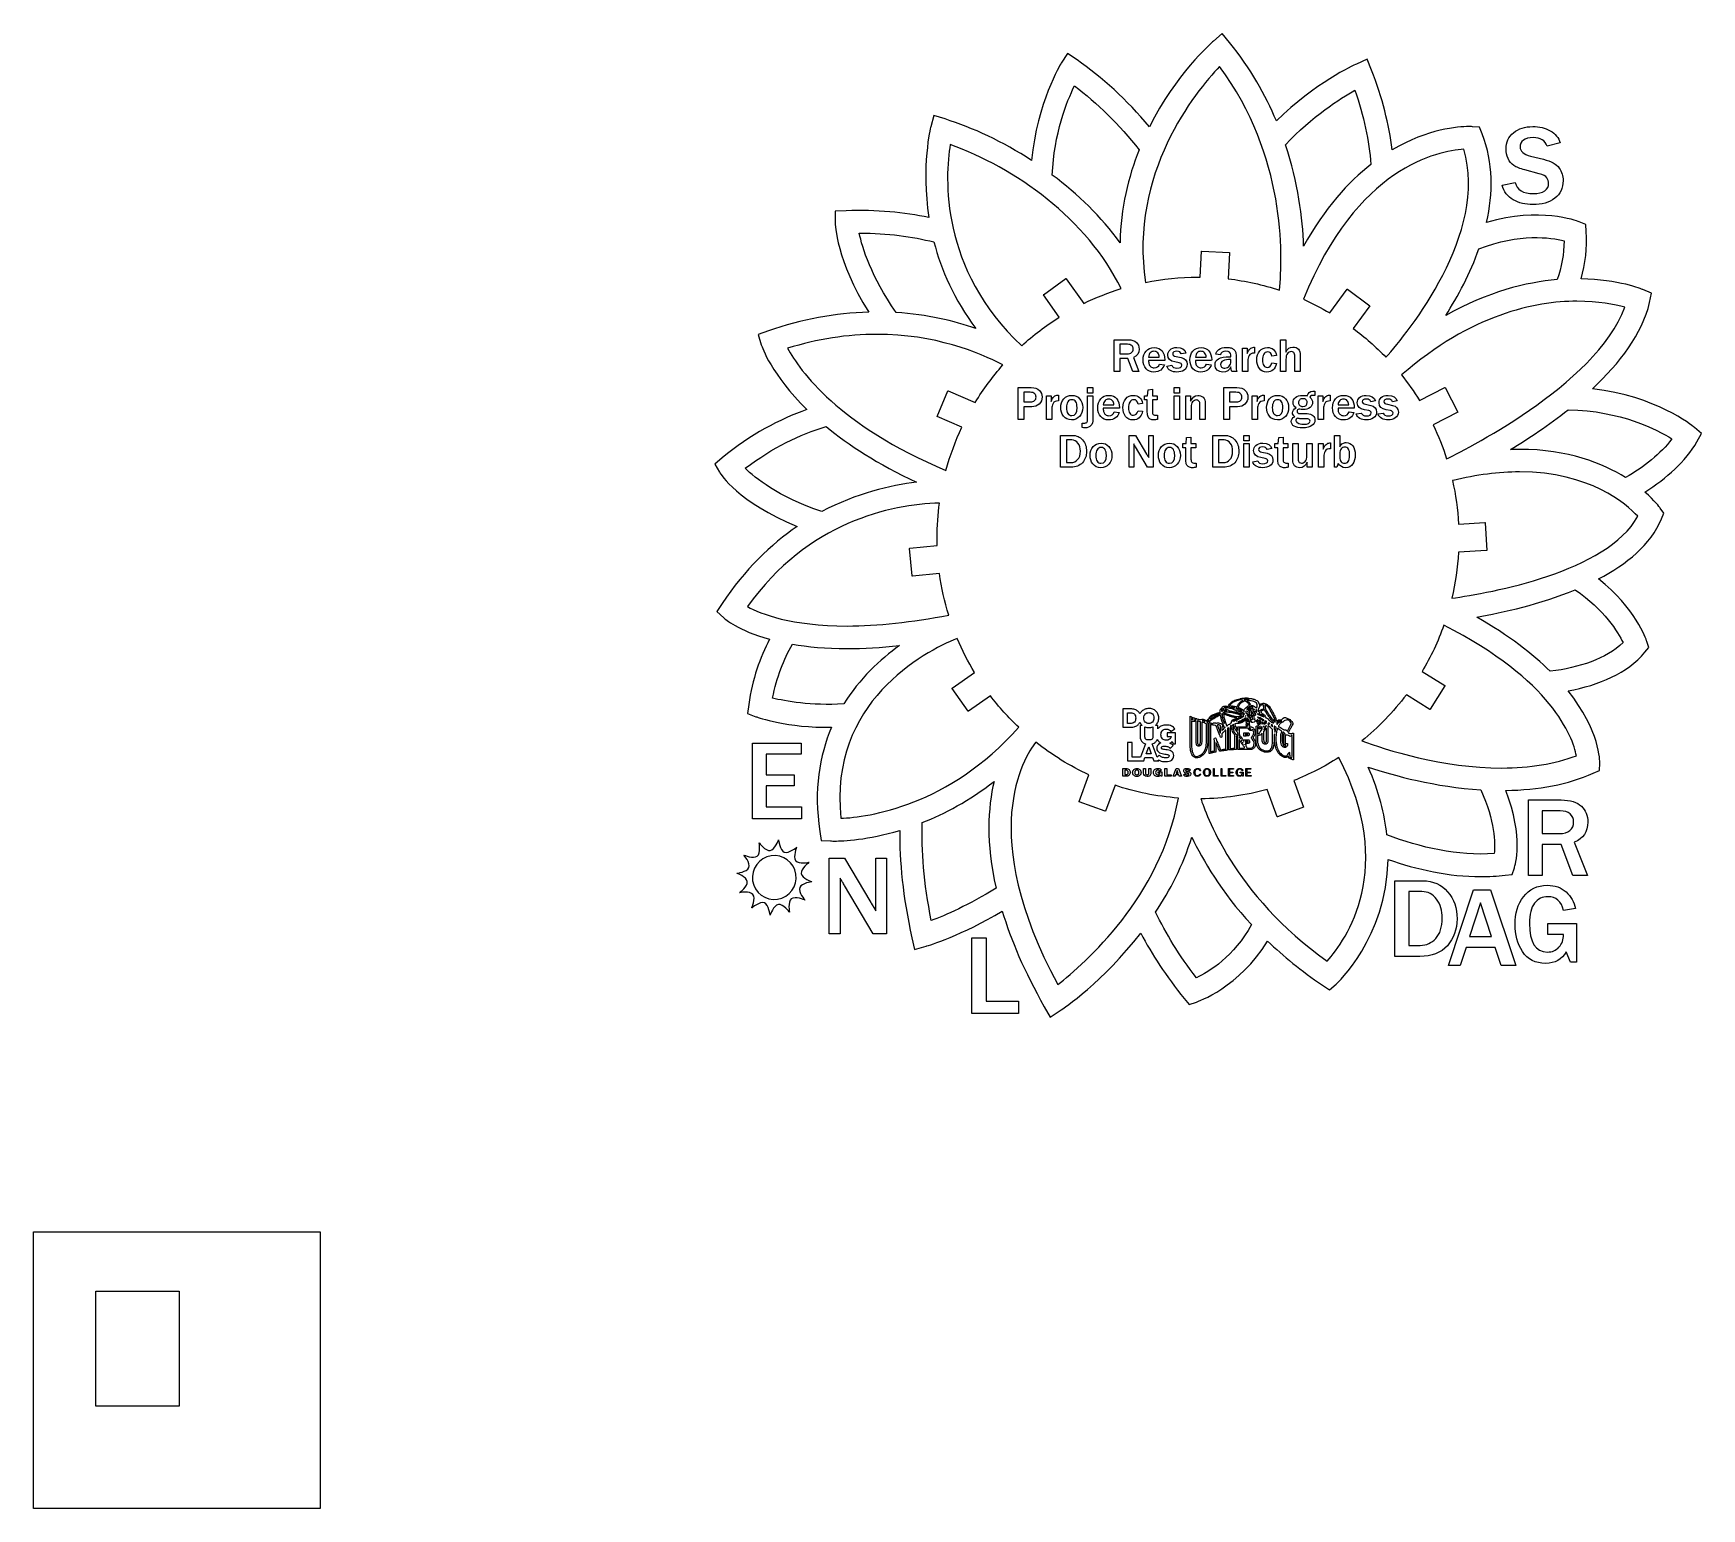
# Model space of a CAD drawing. Extents: x 28 to 619, y 185 to 708.
import ezdxf

# ---------------------------------------------------------------- set-up
doc = ezdxf.new("R2010")
doc.units = 0
doc.layers.add('Layer_1', color=7, linetype='CONTINUOUS')

msp = doc.modelspace()

# ---------------------------------------------------------------- linework, layer by layer
at = {"layer": 'Layer_1', "color": 1}
for p, q in [((448.861163, 707.915036), (445.728496, 705.185439)), ((451.467062, 704.670638), (448.861163, 707.915036)), ((393.989571, 700.839612), (391.782734, 697.327836)), ((397.409568, 698.50507), (393.989571, 700.839612)), ((500.181044, 698.740528), (496.381938, 697.048465)), ((501.717462, 694.877555), (500.181044, 698.740528)), ((346.712229, 678.827126), (345.630759, 674.824481)), ((350.666973, 677.594012), (346.712229, 678.827126)), ((539.979909, 674.640923), (537.509675, 674.860408)), ((540.905739, 672.322355), (539.979909, 674.640923)), ((315.617005, 645.062144), (311.773999, 644.910506)), ((311.773999, 644.910506), (311.785965, 641.063506)), ((577.583904, 640.257395), (575.257348, 641.179246)), ((577.763482, 637.759248), (577.583904, 640.257395)), ((600.913296, 615.858494), (597.836509, 617.16744)), ((600.163064, 612.602101), (600.913296, 615.858494)), ((288.109377, 602.549627), (284.473884, 601.276608)), ((284.473884, 601.276608), (285.615213, 597.601228)), ((618.611875, 566.19472), (616.045882, 568.353664)), ((616.045882, 568.353664), (616.045882, 568.353664)), ((616.939793, 563.297512), (618.611875, 566.19472)), ((271.739687, 557.550959), (269.125807, 555.395995)), ((269.125807, 555.395995), (270.825826, 552.466867)), ((605.21123, 537.97676), (603.946197, 539.772568)), ((604.36922, 535.945522), (605.21123, 537.97676)), ((271.779596, 506.019552), (269.911965, 503.194169)), ((269.911965, 503.194169), (272.390167, 500.891574)), ((598.514915, 488.775915), (599.91564, 490.471958)), ((599.91564, 490.471958), (599.229247, 492.559076)), ((281.157646, 470.243291), (280.68675, 467.046774)), ((280.68675, 467.046774), (283.719651, 465.921407)), ((582.444532, 446.913893), (582.532303, 449.404064)), ((580.165842, 445.904254), (582.444532, 446.913893)), ((557.259846, 409.625415), (557.259846, 436.429978)), ((557.259846, 436.429978), (568.884974, 436.429978)), ((306.346693, 425.304468), (306.845527, 422.11992)), ((306.845527, 422.11992), (310.061999, 421.920386)), ((568.884974, 420.64179), (562.090559, 420.64179)), ((562.090559, 420.64179), (562.090559, 409.625415)), ((573.048034, 409.625415), (568.884974, 420.64179)), ((573.460417, 421.466528), (578.15366, 409.625415)), ((288.775961, 418.521581), (288.775961, 418.521581)), ((509.990135, 381.000004), (509.990135, 407.804565)), ((509.990135, 407.804565), (519.867574, 407.804565)), ((549.010766, 409.772817), (551.48498, 410.072116)), ((551.48498, 410.072116), (552.299079, 412.422615)), ((562.090559, 409.625415), (557.259846, 409.625415)), ((578.15366, 409.625415), (573.048034, 409.625415)), ((578.15366, 409.625415), (578.15366, 409.625415)), ((528.97085, 377.774622), (537.866409, 404.579185)), ((537.866409, 404.579185), (543.816444, 404.579185)), ((543.816444, 404.579185), (552.810217, 377.774622)), ((338.95039, 387.61268), (339.868242, 383.454412)), ((339.868242, 383.454412), (343.958669, 384.643629)), ((535.195797, 384.156654), (533.094624, 377.774622)), ((545.505234, 384.156654), (535.195797, 384.156654)), ((547.645663, 377.774622), (545.505234, 384.156654)), ((518.787538, 381.000004), (509.990135, 381.000004)), ((509.990135, 381.000004), (509.990135, 381.000004)), ((533.094624, 377.774622), (528.97085, 377.774622)), ((552.810217, 377.774622), (547.645663, 377.774622)), ((552.810217, 377.774622), (552.810217, 377.774622)), ((484.298227, 370.883833), (486.852225, 369.17583)), ((486.852225, 369.17583), (489.158827, 371.207076)), ((385.800752, 363.213784), (387.895829, 359.506459)), ((387.895829, 359.506459), (391.459505, 361.840996)), ((435.376698, 366.107013), (437.112647, 363.979989)), ((437.112647, 363.979989), (439.718546, 364.841972))]:
    msp.add_line(p, q, dxfattribs=at)
at = {"layer": 'Layer_1', "color": 5}
for p, q in [((447.927459, 696.174761), (447.927459, 696.174648)), ((396.511678, 689.334541), (396.511678, 689.334541)), ((495.839225, 687.790136), (495.839225, 687.790136)), ((352.494483, 668.566993), (352.494455, 668.56705)), ((568.480493, 669.108747), (563.885407, 667.969811)), ((534.353075, 666.867084), (534.353075, 666.867084)), ((558.033586, 664.454761), (562.589358, 663.315825)), ((561.116582, 658.2102), (555.991313, 659.545506)), ((547.920491, 654.145325), (552.613762, 655.146818)), ((547.920491, 654.145325), (547.920491, 654.145325)), ((320.306031, 637.184588), (320.306031, 637.184588)), ((440.990973, 621.609674), (441.497533, 630.746083)), ((441.556518, 630.799536), (451.356035, 630.256032)), ((451.409488, 630.196511), (450.899626, 620.998917)), ((539.760425, 631.633587), (539.760425, 631.633587)), ((385.500157, 615.362629), (393.498307, 621.05062)), ((393.576567, 621.037356), (399.809699, 612.273566)), ((391.090556, 607.405289), (385.486893, 615.283804)), ((486.911068, 608.921133), (493.106721, 617.297968)), ((493.185546, 617.309539), (501.076197, 611.473804)), ((501.087768, 611.394444), (495.201346, 603.436003)), ((574.455047, 613.053007), (574.455075, 613.053035)), ((326.575194, 601.324303), (326.575194, 601.324303)), ((347.835022, 572.285725), (351.69077, 581.310768)), ((351.765192, 581.340543), (361.370693, 577.236185)), ((518.72279, 577.934572), (527.677843, 582.542725)), ((527.753901, 582.518454), (532.24465, 573.791634)), ((532.220379, 573.715547), (523.521641, 569.239136)), ((356.637928, 568.463053), (347.864232, 572.211303)), ((279.93651, 553.875551), (279.93651, 553.875551)), ((530.66985, 549.609282), (530.38266, 549.541492)), ((554.134539, 552.606793), (554.134539, 552.606793)), ((591.670941, 550.599233), (591.670941, 550.599233)), ((348.71533, 541.592421), (348.71533, 541.592421)), ((532.531303, 534.110767), (541.857872, 534.658108)), ((541.917393, 534.604656), (542.492308, 524.807368)), ((338.198685, 525.601654), (347.905578, 526.495734)), ((339.047553, 515.767423), (338.14797, 525.540468)), ((542.439391, 524.747819), (532.523034, 524.165735)), ((348.723599, 516.601954), (339.109304, 515.716171)), ((527.329326, 498.301649), (527.329467, 498.301621)), ((354.98484, 493.656525), (354.98484, 493.656525)), ((590.773023, 492.14404), (590.773023, 492.14404)), ((353.242993, 476.0044), (361.129817, 481.573322)), ((519.596466, 481.918931), (527.615556, 476.960767)), ((358.890214, 467.908698), (353.229785, 475.926123)), ((366.718014, 473.366289), (358.969039, 467.894925)), ((522.394304, 468.517262), (514.044505, 473.679945)), ((527.633618, 476.883043), (522.472028, 468.535437)), ((289.629824, 472.505996), (289.629824, 472.505996)), ((282.441232, 429.78413), (282.441232, 456.588697)), ((282.441232, 456.588697), (299.682558, 456.588697)), ((299.682558, 456.588697), (299.682558, 452.602376)), ((382.807983, 456.930702), (382.807983, 456.930702)), ((299.682558, 452.602376), (287.271945, 452.602376)), ((287.271945, 452.602376), (287.271945, 445.336669)), ((490.072832, 451.447215), (490.072832, 451.447215)), ((287.271945, 445.336669), (297.247564, 445.336669)), ((297.247564, 445.336669), (297.247564, 441.448536)), ((398.158247, 435.883099), (401.643014, 445.306674)), ((474.157587, 443.278755), (477.647886, 433.90534)), ((297.247564, 441.448536), (287.271945, 441.448536)), ((287.271945, 441.448536), (287.271945, 433.947185)), ((410.869818, 441.637235), (407.468815, 432.439658)), ((468.344487, 430.441502), (464.737884, 440.128007)), ((287.271945, 433.947185), (299.859291, 433.947185)), ((299.859291, 433.947185), (299.859291, 429.78413)), ((407.396594, 432.406584), (398.191324, 435.81034)), ((477.614273, 433.83313), (468.417244, 430.408428)), ((568.492234, 432.581116), (562.090559, 432.581116)), ((562.090559, 432.581116), (562.090559, 424.510294)), ((299.859291, 429.78413), (282.441232, 429.78413)), ((299.859291, 429.78413), (299.859291, 429.78413)), ((562.090559, 424.510294), (568.099493, 424.510294)), ((562.090559, 424.510294), (562.090559, 424.510294)), ((289.060114, 416.635377), (289.060114, 416.635377)), ((309.686427, 389.063497), (309.686427, 415.868063)), ((309.686427, 415.868063), (315.027702, 415.868063)), ((315.027702, 415.868063), (324.41421, 400.07988)), ((326.122631, 397.193232), (326.122631, 415.868063)), ((326.122631, 415.868063), (329.932219, 415.868063)), ((329.932219, 415.868063), (329.932219, 389.063497)), ((545.163767, 417.422913), (545.163767, 417.422913)), ((313.57456, 408.700541), (313.57456, 389.063497)), ((325.238965, 389.063497), (315.066976, 406.187)), ((519.553376, 403.994988), (514.958319, 403.994988)), ((514.958319, 403.994988), (514.958319, 384.947051)), ((540.301423, 399.9841), (536.393633, 388.025159)), ((544.209184, 388.025159), (540.301423, 399.9841)), ((573.924503, 398.01243), (569.722186, 397.266221)), ((345.80635, 393.730363), (345.80635, 393.730363)), ((564.184535, 388.802656), (564.184535, 392.690792)), ((564.184535, 392.690792), (574.258344, 392.690792)), ((574.258344, 392.690792), (574.258344, 378.984133)), ((574.258344, 392.690792), (574.258344, 392.690792)), ((313.57456, 389.063497), (309.686427, 389.063497)), ((329.932219, 389.063497), (325.238965, 389.063497)), ((329.932219, 389.063497), (329.932219, 389.063497)), ((360.141537, 360.841274), (360.141537, 387.645841)), ((360.141537, 387.645841), (365.22752, 387.645841)), ((365.22752, 387.645841), (365.22752, 365.220336)), ((514.958319, 384.947051), (518.983908, 384.947051)), ((514.958319, 384.947051), (514.958319, 384.947051)), ((536.393633, 388.025159), (544.209184, 388.025159)), ((544.209184, 388.025159), (544.209184, 388.025159)), ((569.722186, 388.802656), (564.184535, 388.802656)), ((572.117914, 378.984133), (570.645138, 382.597351)), ((574.258344, 378.984133), (572.117914, 378.984133)), ((439.706579, 373.469779), (439.706579, 373.469779)), ((376.636636, 360.841274), (360.141537, 360.841274)), ((365.22752, 365.220336), (376.636636, 365.220336)), ((376.636636, 365.220336), (376.636636, 360.841274)), ((376.636636, 360.841274), (376.636636, 360.841274)), ((27.819042, 283.431734), (129.419049, 283.431734)), ((27.819042, 185.460307), (27.819042, 283.431734)), ((129.419049, 283.431734), (129.419049, 185.460307)), ((49.993657, 262.466658), (79.425402, 262.466658)), ((49.993657, 221.74602), (49.993657, 262.466658)), ((79.425402, 262.466658), (79.425402, 221.74602)), ((79.425402, 221.74602), (49.993657, 221.74602)), ((129.419049, 185.460307), (27.819042, 185.460307))]:
    msp.add_line(p, q, dxfattribs=at)
at = {"layer": 'Layer_1', "color": 7}
for p, q in [((410.564008, 588.135466), (410.564008, 599.421617)), ((410.564008, 599.421617), (415.458814, 599.421617)), ((415.293432, 597.801041), (412.597984, 597.801041)), ((412.597984, 597.801041), (412.597984, 594.402803)), ((460.25606, 596.726254), (460.25606, 594.700548)), ((469.516477, 588.135466), (469.516477, 599.421617)), ((469.516477, 599.421617), (471.401637, 599.421617)), ((471.401637, 599.421617), (471.401637, 595.022902)), ((412.597984, 594.402803), (415.128078, 594.402803)), ((412.597984, 594.402803), (412.597984, 594.402803)), ((415.458814, 592.773958), (412.597984, 592.773958)), ((412.597984, 592.773958), (412.597984, 588.135466)), ((417.211668, 588.135466), (415.458814, 592.773958)), ((417.385291, 593.121232), (419.361411, 588.135466)), ((422.759649, 593.294855), (426.529968, 593.294855)), ((428.489607, 592.079437), (422.759734, 592.079437)), ((426.529968, 593.294855), (426.529968, 593.294855)), ((426.645708, 590.797838), (428.348975, 590.566331)), ((426.645792, 590.797838), (426.645708, 590.797838)), ((428.497791, 592.294406), (428.489607, 592.079437)), ((433.607566, 591.244341), (432.086218, 591.533732)), ((432.507887, 593.476747), (434.302086, 593.104694)), ((435.980546, 594.717001), (434.302086, 594.377996)), ((439.362246, 593.294855), (443.132566, 593.294855)), ((445.092204, 592.079437), (439.362302, 592.079437)), ((443.132566, 593.294855), (443.132566, 593.294855)), ((443.248305, 590.797838), (444.951572, 590.566331)), ((443.248361, 590.797838), (443.248305, 590.797838)), ((445.100388, 592.294406), (445.092204, 592.079437)), ((448.176187, 594.030806), (446.572149, 594.270582)), ((451.896892, 593.402438), (451.896892, 594.030806)), ((451.896892, 591.616395), (451.896892, 592.385338)), ((451.896892, 592.385338), (451.896892, 592.385338)), ((453.732437, 593.5926), (453.732437, 589.82228)), ((455.99792, 588.135466), (455.99792, 596.486393)), ((455.99792, 596.486393), (457.701187, 596.486393)), ((457.701187, 596.486393), (457.701187, 594.493735)), ((457.883079, 592.0051), (457.883079, 588.135551)), ((468.061283, 593.782676), (466.440706, 593.559438)), ((466.440706, 591.202996), (468.061283, 591.037614)), ((466.440706, 591.202996), (466.440706, 591.202996)), ((471.401637, 592.468029), (471.401637, 588.135466)), ((474.551829, 588.135466), (474.551829, 593.600784)), ((476.436989, 593.873636), (476.436989, 588.135466)), ((412.597984, 588.135466), (410.564008, 588.135466)), ((419.361411, 588.135466), (417.211668, 588.135466)), ((419.361411, 588.135466), (419.361411, 588.135466)), ((429.217147, 590.053702), (430.98654, 590.392708)), ((429.217147, 590.053702), (429.217147, 590.053702)), ((453.980482, 588.135466), (452.186283, 588.135466)), ((453.980482, 588.135551), (453.980482, 588.135466)), ((457.883079, 588.135466), (455.99792, 588.135466)), ((457.883079, 588.135551), (457.883079, 588.135466)), ((471.401637, 588.135466), (469.516477, 588.135466)), ((476.436989, 588.135466), (474.551829, 588.135466)), ((476.436989, 588.135466), (476.436989, 588.135466)), ((376.531988, 571.202133), (376.531988, 582.488284)), ((376.531988, 582.488284), (381.153913, 582.488284)), ((380.790128, 580.801555), (378.565963, 580.801555)), ((378.565963, 580.801555), (378.565963, 577.419855)), ((386.577885, 571.202133), (386.577885, 579.55306)), ((386.577885, 579.55306), (388.281124, 579.55306)), ((388.281124, 579.55306), (388.281124, 577.560402)), ((390.836026, 579.792921), (390.836026, 577.767214)), ((401.154776, 580.528702), (401.154776, 582.488284)), ((401.154776, 582.488284), (403.039907, 582.488284)), ((403.039907, 580.528702), (401.154776, 580.528702)), ((401.154776, 571.334438), (401.154776, 579.55306)), ((401.154776, 579.55306), (403.039907, 579.55306)), ((403.039907, 582.488284), (403.039907, 580.528702)), ((403.039907, 580.528702), (403.039907, 580.528702)), ((403.039907, 579.55306), (403.039907, 571.334438)), ((403.039907, 579.55306), (403.039907, 579.55306)), ((421.263109, 578.089568), (421.263109, 579.55306)), ((421.263109, 579.55306), (422.412374, 579.55306)), ((422.412374, 579.55306), (422.586026, 581.72761)), ((422.586026, 581.72761), (424.13218, 581.868157)), ((424.13218, 581.868157), (424.13218, 579.55306)), ((424.13218, 579.55306), (425.810612, 579.55306)), ((425.810612, 579.55306), (425.810612, 578.089568)), ((431.78029, 580.528702), (431.78029, 582.488284)), ((431.78029, 582.488284), (433.665449, 582.488284)), ((433.665449, 580.528702), (431.78029, 580.528702)), ((431.78029, 571.202133), (431.78029, 579.55306)), ((431.78029, 579.55306), (433.665449, 579.55306)), ((433.665449, 582.488284), (433.665449, 580.528702)), ((433.665449, 580.528702), (433.665449, 580.528702)), ((433.665449, 579.55306), (433.665449, 571.202133)), ((435.922663, 571.202133), (435.922663, 579.55306)), ((435.922663, 579.55306), (437.642468, 579.55306)), ((437.642468, 579.55306), (437.642468, 577.618286)), ((449.424682, 571.202133), (449.424682, 582.488284)), ((449.424682, 582.488284), (454.046635, 582.488284)), ((453.682822, 580.801555), (451.458657, 580.801555)), ((451.458657, 580.801555), (451.458657, 577.419855)), ((459.470579, 571.202133), (459.470579, 579.55306)), ((459.470579, 579.55306), (461.173847, 579.55306)), ((461.173847, 579.55306), (461.173847, 577.560402)), ((463.72872, 579.792921), (463.72872, 577.767214)), ((480.967982, 581.148829), (481.670772, 581.148829)), ((481.670772, 579.701876), (481.091991, 579.701876)), ((481.670772, 581.148829), (481.670772, 579.701876)), ((481.670772, 581.148829), (481.670772, 581.148829)), ((482.820066, 571.202133), (482.820066, 579.55306)), ((482.820066, 579.55306), (484.523305, 579.55306)), ((484.523305, 579.55306), (484.523305, 577.560402)), ((487.078206, 579.792921), (487.078206, 577.767214)), ((378.565963, 577.419855), (380.97202, 577.419855)), ((378.565963, 577.419855), (378.565963, 577.419855)), ((381.38542, 575.67527), (378.565963, 575.67527)), ((378.565963, 575.67527), (378.565963, 571.202133)), ((388.463045, 575.071766), (388.463045, 571.202217)), ((406.719295, 576.361522), (410.489586, 576.361522)), ((412.449253, 575.146104), (406.71938, 575.146104)), ((410.489586, 576.361522), (410.489586, 576.361522)), ((410.605354, 573.864504), (412.308593, 573.632997)), ((410.605438, 573.864504), (410.605354, 573.864504)), ((412.457437, 575.361072), (412.449253, 575.146104)), ((420.634713, 576.849343), (419.014137, 576.626105)), ((419.014137, 574.269662), (420.634713, 574.10428)), ((419.014137, 574.269662), (419.014137, 574.269662)), ((422.304904, 578.089568), (421.263109, 578.089568)), ((422.304904, 573.765303), (422.304904, 578.089568)), ((425.810612, 578.089568), (424.13218, 578.089568)), ((424.13218, 578.089568), (424.13218, 574.013348)), ((437.807822, 575.49335), (437.807822, 571.202133)), ((440.949746, 571.202133), (440.949746, 576.419406)), ((442.834906, 576.593029), (442.834906, 571.202133)), ((451.458657, 577.419855), (453.864715, 577.419855)), ((451.458657, 577.419855), (451.458657, 577.419855)), ((454.278142, 575.67527), (451.458657, 575.67527)), ((451.458657, 575.67527), (451.458657, 571.202133)), ((461.355739, 575.071766), (461.355739, 571.202217)), ((476.478335, 573.236136), (478.958814, 573.236136)), ((477.387824, 575.774471), (477.387824, 575.774471)), ((484.705225, 575.071766), (484.705225, 571.202217)), ((489.864586, 576.361522), (493.634906, 576.361522)), ((495.594572, 575.146104), (489.864671, 575.146104)), ((493.634906, 576.361522), (493.634906, 576.361522)), ((493.750673, 573.864504), (495.453913, 573.632997)), ((493.750758, 573.864504), (493.750673, 573.864504)), ((495.602757, 575.361072), (495.594572, 575.146104)), ((496.322085, 573.120369), (498.091477, 573.459374)), ((496.322085, 573.120369), (496.322085, 573.120369)), ((500.712503, 574.311008), (499.191156, 574.600399)), ((499.612824, 576.543414), (501.407052, 576.17136)), ((503.085484, 577.783668), (501.407052, 577.444662)), ((504.028078, 573.120369), (505.79747, 573.459374)), ((504.028078, 573.120369), (504.028078, 573.120369)), ((508.418496, 574.311008), (506.897149, 574.600399)), ((507.318817, 576.543414), (509.113045, 576.17136)), ((510.791477, 577.783668), (509.113045, 577.444662)), ((378.565963, 571.202133), (376.531988, 571.202133)), ((378.565963, 571.202133), (378.565963, 571.202133)), ((388.463045, 571.202133), (386.577885, 571.202133)), ((388.463045, 571.202217), (388.463045, 571.202133)), ((395.46622, 571.02851), (395.46622, 571.02851)), ((395.532373, 572.582933), (395.532373, 572.582933)), ((399.203463, 568.308254), (399.203463, 569.904023)), ((425.967725, 572.674006), (425.967725, 572.673893)), ((425.967725, 572.673893), (425.967725, 571.202133)), ((433.665449, 571.202133), (431.78029, 571.202133)), ((433.665449, 571.202133), (433.665449, 571.202133)), ((437.807822, 571.202133), (435.922663, 571.202133)), ((442.834906, 571.202133), (440.949746, 571.202133)), ((442.834906, 571.202133), (442.834906, 571.202133)), ((451.458657, 571.202133), (449.424682, 571.202133)), ((451.458657, 571.202133), (451.458657, 571.202133)), ((461.355739, 571.202133), (459.470579, 571.202133)), ((461.355739, 571.202217), (461.355739, 571.202133)), ((468.358942, 571.02851), (468.358942, 571.02851)), ((468.425067, 572.582933), (468.425067, 572.582933)), ((475.320772, 571.656906), (475.320772, 571.656906)), ((478.677692, 571.450206), (476.676765, 571.450206)), ((484.705225, 571.202133), (482.820066, 571.202133)), ((484.705225, 571.202217), (484.705225, 571.202133)), ((391.538816, 554.268799), (391.538816, 565.554951)), ((391.538816, 565.554951), (395.697727, 565.554951)), ((395.565449, 563.950912), (393.630675, 563.950912)), ((393.630675, 563.950912), (393.630675, 555.930721)), ((415.872213, 554.268799), (415.872213, 565.554951)), ((415.872213, 565.554951), (418.121157, 565.554951)), ((417.509328, 562.537036), (417.509328, 554.268799)), ((418.121157, 565.554951), (422.073397, 558.907291)), ((422.420644, 554.268799), (418.137696, 561.478702)), ((422.792725, 557.691873), (422.792725, 565.554951)), ((422.792725, 565.554951), (424.396764, 565.554951)), ((424.396764, 565.554951), (424.396764, 554.268799)), ((434.905675, 561.156235), (434.905675, 562.619727)), ((434.905675, 562.619727), (436.054968, 562.619727)), ((436.054968, 562.619727), (436.228592, 564.794277)), ((436.228592, 564.794277), (437.774746, 564.934824)), ((437.774746, 564.934824), (437.774746, 562.619727)), ((437.774746, 562.619727), (439.453206, 562.619727)), ((439.453206, 562.619727), (439.453206, 561.156235)), ((445.480739, 554.268799), (445.480739, 565.554951)), ((445.480739, 565.554951), (449.63965, 565.554951)), ((449.507373, 563.950912), (447.572598, 563.950912)), ((447.572598, 563.950912), (447.572598, 555.930721)), ((456.502279, 563.595369), (456.502279, 565.554951)), ((456.502279, 565.554951), (458.387439, 565.554951)), ((458.387439, 563.595369), (456.502279, 563.595369)), ((456.502279, 554.268799), (456.502279, 562.619727)), ((456.502279, 562.619727), (458.387439, 562.619727)), ((458.387439, 565.554951), (458.387439, 563.595369)), ((458.387439, 563.595369), (458.387439, 563.595369)), ((458.387439, 562.619727), (458.387439, 554.268799)), ((467.515578, 561.156235), (467.515578, 562.619727)), ((467.515578, 562.619727), (468.664843, 562.619727)), ((468.664843, 562.619727), (468.838494, 564.794277)), ((468.838494, 564.794277), (470.384649, 564.934824)), ((470.384649, 564.934824), (470.384649, 562.619727)), ((470.384649, 562.619727), (472.063109, 562.619727)), ((472.063109, 562.619727), (472.063109, 561.156235)), ((473.807694, 556.774086), (473.807694, 562.619727)), ((473.807694, 562.619727), (475.734199, 562.619727)), ((475.734199, 562.619727), (475.734199, 557.179216)), ((478.793432, 558.609631), (478.793432, 562.619727)), ((478.793432, 562.619727), (480.678592, 562.619727)), ((480.678592, 562.619727), (480.678592, 554.268799)), ((482.935805, 554.268799), (482.935805, 562.619727)), ((482.935805, 562.619727), (484.639072, 562.619727)), ((484.639072, 562.619727), (484.639072, 560.627068)), ((487.193946, 562.859587), (487.193946, 560.833881)), ((488.558208, 554.268799), (488.558208, 565.554951)), ((488.558208, 565.554951), (490.443368, 565.554951)), ((490.443368, 565.554951), (490.443368, 561.478702)), ((393.630675, 555.930721), (395.325673, 555.930721)), ((393.630675, 555.930721), (393.630675, 555.930721)), ((405.900738, 555.6496), (405.900738, 555.6496)), ((430.110098, 555.6496), (430.110098, 555.6496)), ((435.94747, 561.156235), (434.905675, 561.156235)), ((435.94747, 556.83197), (435.94747, 561.156235)), ((439.453206, 561.156235), (437.774746, 561.156235)), ((437.774746, 561.156235), (437.774746, 557.080015)), ((439.610291, 555.740673), (439.610291, 555.74056)), ((439.610291, 555.74056), (439.610291, 554.268799)), ((447.572598, 555.930721), (449.267597, 555.930721)), ((447.572598, 555.930721), (447.572598, 555.930721)), ((459.627692, 556.187036), (461.397085, 556.526041)), ((459.627692, 556.187036), (459.627692, 556.187036)), ((464.018111, 557.377675), (462.496764, 557.667065)), ((462.918432, 559.610081), (464.712631, 559.238027)), ((466.391092, 560.850334), (464.712631, 560.511329)), ((468.557373, 561.156235), (467.515578, 561.156235)), ((468.557373, 556.83197), (468.557373, 561.156235)), ((472.063109, 561.156235), (470.384649, 561.156235)), ((470.384649, 561.156235), (470.384649, 557.080015)), ((472.220194, 555.740673), (472.220194, 555.74056)), ((472.220194, 555.74056), (472.220194, 554.268799)), ((478.925738, 554.268799), (478.925738, 556.071296)), ((484.820965, 558.138433), (484.820965, 554.268884)), ((489.914201, 555.641331), (489.409842, 554.268799)), ((490.443368, 559.072645), (490.443368, 557.832419)), ((490.443368, 557.832419), (490.443368, 557.832419)), ((395.242982, 554.268799), (391.538816, 554.268799)), ((391.538816, 554.268799), (391.538816, 554.268799)), ((405.834585, 554.095176), (405.834585, 554.095176)), ((417.509328, 554.268799), (415.872213, 554.268799)), ((424.396764, 554.268799), (422.420644, 554.268799)), ((424.396764, 554.268799), (424.396764, 554.268799)), ((430.043946, 554.095176), (430.043946, 554.095176)), ((449.184906, 554.268799), (445.480739, 554.268799)), ((445.480739, 554.268799), (445.480739, 554.268799)), ((458.387439, 554.268799), (456.502279, 554.268799)), ((458.387439, 554.268799), (458.387439, 554.268799)), ((480.678592, 554.268799), (478.925738, 554.268799)), ((480.678592, 554.268799), (480.678592, 554.268799)), ((484.820965, 554.268799), (482.935805, 554.268799)), ((484.820965, 554.268884), (484.820965, 554.268799)), ((489.409842, 554.268799), (488.558208, 554.268799)), ((489.409842, 554.268799), (489.409842, 554.268799)), ((416.45026, 468.680869), (413.603112, 468.680869)), ((413.603112, 468.680869), (413.603112, 462.176949)), ((415.28891, 463.562123), (415.28891, 467.295512)), ((415.28891, 467.295512), (416.528629, 467.295512)), ((448.116573, 467.991304), (448.119284, 468.359151)), ((448.119284, 468.359151), (448.187442, 468.481025)), ((448.185761, 467.106896), (448.185761, 467.106896)), ((448.555252, 467.953601), (448.56917, 467.842824)), ((448.56917, 467.842824), (448.629754, 467.854934)), ((448.677886, 466.830866), (448.62135, 466.777999)), ((448.62135, 466.777999), (448.664457, 466.528972)), ((448.759564, 467.885949), (448.759256, 467.885931)), ((450.122144, 467.921573), (450.122144, 467.921501)), ((452.079438, 469.650898), (452.150831, 469.722273)), ((452.150831, 469.722273), (452.310752, 469.709621)), ((453.147517, 469.008738), (453.147517, 469.008738)), ((455.907759, 467.959096), (455.907759, 467.959096)), ((456.512179, 466.795404), (456.512179, 466.79526)), ((456.623245, 467.72066), (456.622649, 467.72066)), ((457.250077, 471.955217), (457.250077, 471.955217)), ((457.773109, 468.46756), (457.773164, 468.46756)), ((457.889742, 466.974195), (457.889742, 466.974195)), ((458.616959, 468.122812), (458.689383, 468.189343)), ((458.625635, 467.980062), (458.616959, 468.122812)), ((460.941269, 467.488659), (460.941287, 467.488659)), ((461.006698, 469.11046), (461.006698, 469.11046)), ((461.752133, 467.933792), (461.752223, 467.933792)), ((462.141036, 469.600037), (462.141036, 469.600037)), ((462.207477, 467.345439), (462.207477, 467.345475)), ((413.603112, 462.176949), (416.408698, 462.176949)), ((416.54606, 463.562123), (415.28891, 463.562123)), ((417.750201, 464.022198), (417.750201, 464.022198)), ((420.468722, 462.850656), (419.762672, 462.850656)), ((419.762672, 462.850656), (419.762672, 459.021861)), ((421.220129, 466.288754), (421.220129, 466.288754)), ((421.447463, 459.116625), (421.447463, 462.27877)), ((424.295217, 462.319095), (424.295217, 459.116625)), ((425.98338, 462.850656), (425.180082, 462.850656)), ((425.98338, 461.577751), (425.98338, 462.850656)), ((430.686135, 460.725788), (432.045464, 461.586)), ((438.207359, 464.926294), (438.207431, 464.926294)), ((438.943865, 464.691112), (438.943865, 464.691022)), ((440.094706, 464.415209), (440.089464, 460.780048)), ((440.134704, 464.425692), (440.094706, 464.415209)), ((441.826524, 464.585071), (441.699914, 464.593746)), ((441.699914, 464.593746), (441.787556, 464.567828)), ((442.527696, 464.361818), (442.527696, 464.36189)), ((442.663957, 464.260223), (442.66403, 464.260186)), ((443.599823, 463.835514), (443.599787, 463.835496)), ((444.604877, 465.189401), (444.616444, 465.105319)), ((444.616444, 465.105319), (444.714316, 465.105319)), ((444.88566, 465.14689), (444.885624, 465.146836)), ((448.827468, 461.01541), (448.827396, 461.015501)), ((448.916141, 465.705366), (448.916141, 465.705366)), ((449.024604, 462.922332), (449.024604, 462.922097)), ((449.156148, 463.434104), (449.156148, 463.43405)), ((449.422508, 462.851752), (449.422544, 462.851752)), ((449.580658, 463.800035), (449.580604, 463.800035)), ((450.589525, 462.734884), (450.589489, 462.734884)), ((452.05464, 462.473332), (452.054676, 462.473422)), ((452.600138, 463.055376), (452.49623, 462.953076)), ((452.49623, 462.953076), (452.508882, 462.775804)), ((452.757005, 464.280574), (452.757005, 464.280574)), ((453.849755, 464.845159), (453.849755, 464.845141)), ((454.038811, 464.349021), (454.038811, 464.349057)), ((454.370329, 461.694387), (454.370383, 461.694459)), ((454.550908, 463.96507), (454.550908, 463.965107)), ((454.731253, 466.03719), (454.731289, 466.037281)), ((457.173949, 466.10871), (457.173949, 466.10871)), ((457.903045, 461.858411), (457.660453, 461.855157)), ((457.845533, 464.15532), (457.845587, 464.155374)), ((457.996923, 461.672065), (457.903045, 461.858411)), ((457.966612, 462.639958), (457.96663, 462.639958)), ((457.96663, 462.639958), (458.07475, 462.691126)), ((458.07475, 462.691126), (458.064448, 462.790914)), ((458.403141, 465.375963), (458.403033, 465.375891)), ((458.940831, 465.669036), (458.940831, 465.669145)), ((458.998976, 461.385191), (458.998976, 461.385137)), ((459.219192, 464.794009), (459.219192, 464.794009)), ((459.819401, 465.4109), (459.75475, 465.432246)), ((459.833319, 465.169682), (459.819401, 465.4109)), ((459.834078, 464.868547), (459.833319, 464.868547)), ((460.28597, 466.36193), (460.28597, 466.361912)), ((460.313768, 464.696625), (460.313714, 464.696625)), ((460.329655, 465.742129), (460.329655, 465.742111)), ((460.627663, 466.410568), (460.627645, 466.410604)), ((460.824762, 459.930035), (460.827654, 462.598388)), ((460.827654, 462.598388), (460.954246, 462.611943)), ((461.643127, 464.360083), (461.643091, 464.360083)), ((462.097206, 463.302252), (462.097206, 463.302252)), ((462.264519, 462.063933), (462.264519, 462.063987)), ((462.652826, 463.319278), (462.652826, 463.319278)), ((462.826537, 461.351085), (462.996399, 461.564415)), ((462.996399, 461.564415), (463.002183, 461.925647)), ((463.135191, 463.282587), (463.135245, 463.282587)), ((463.25121, 461.128013), (463.25121, 461.128013)), ((463.442869, 464.612092), (463.442869, 464.612092)), ((463.499857, 461.397012), (463.499947, 461.397066)), ((463.53615, 464.682563), (463.588601, 464.731165)), ((463.588601, 464.731165), (463.54291, 464.779802)), ((463.565105, 462.282052), (463.565105, 462.282052)), ((463.598054, 461.483732), (463.598126, 461.483714)), ((463.699179, 465.790694), (463.699179, 465.790694)), ((463.854744, 461.780276), (463.854744, 461.780131)), ((463.878891, 463.355156), (463.878964, 463.355156)), ((464.440855, 463.991423), (464.440855, 463.991405)), ((464.659228, 463.473361), (464.659879, 463.473361)), ((465.237838, 463.055051), (465.237875, 463.055123)), ((465.724794, 463.435947), (465.724794, 463.435857)), ((466.371291, 463.062787), (466.257424, 463.028699)), ((466.497197, 462.996219), (466.371291, 463.062787)), ((466.694314, 462.567752), (466.694314, 462.567752)), ((467.074451, 463.755626), (467.074451, 463.755626)), ((467.195314, 462.539502), (467.189349, 461.997184)), ((467.293312, 462.539502), (467.195314, 462.539502)), ((467.368808, 461.208407), (467.487231, 461.06412)), ((467.487231, 461.06412), (467.481266, 460.803237)), ((467.606123, 464.112881), (467.606069, 464.112881)), ((468.145639, 463.857185), (468.134794, 463.597929)), ((468.215839, 463.908552), (468.145639, 463.857185)), ((468.359782, 463.305903), (468.359854, 463.305903)), ((473.850552, 463.449286), (473.787347, 463.315772)), ((473.818362, 463.549508), (473.850552, 463.449286)), ((416.983865, 456.789764), (415.296205, 456.789764)), ((415.296205, 456.789764), (415.296205, 450.286687)), ((416.983865, 451.629052), (416.983865, 456.789764)), ((421.677262, 456.328039), (419.899393, 451.629052)), ((421.904201, 452.754861), (422.788975, 455.248788)), ((422.788975, 455.248788), (423.675582, 452.754861)), ((423.563771, 457.757663), (423.563771, 457.757663)), ((425.828769, 451.631517), (424.041351, 456.325931)), ((432.259096, 460.165999), (429.336704, 460.165999)), ((429.336704, 460.165999), (429.336704, 458.858085)), ((429.336704, 458.858085), (430.730126, 458.858085)), ((430.451331, 454.686525), (431.492732, 455.676786)), ((430.730126, 458.858085), (430.730126, 458.823625)), ((431.142819, 457.180461), (431.408782, 456.345544)), ((431.408782, 456.345544), (432.259096, 456.345544)), ((432.259096, 456.345544), (432.259096, 460.165999)), ((440.665092, 455.95857), (440.664243, 455.958733)), ((448.244213, 460.514772), (448.244195, 460.514772)), ((450.650074, 457.937205), (450.648266, 454.074476)), ((451.166997, 454.125933), (451.162297, 458.108982)), ((453.840211, 456.631474), (453.835331, 454.301163)), ((454.370889, 454.3164), (454.370889, 456.476867)), ((454.517362, 459.285128), (454.517344, 459.285128)), ((454.866376, 457.748835), (454.860773, 456.395189)), ((454.908724, 457.7548), (454.866376, 457.748835)), ((454.870714, 454.934412), (454.886257, 454.827286)), ((455.343572, 458.145691), (455.343553, 458.145655)), ((455.729149, 457.422667), (455.729221, 457.422523)), ((456.219937, 456.644668), (456.220009, 456.644668)), ((456.516517, 457.460135), (456.521939, 457.748709)), ((456.521939, 457.748709), (457.184161, 457.754673)), ((456.536525, 459.055965), (456.536525, 459.056055)), ((456.609545, 456.023908), (456.609545, 456.023908)), ((457.340521, 460.261209), (458.100723, 460.261209)), ((457.51087, 456.864071), (457.973932, 456.862263)), ((457.880344, 459.584474), (457.880434, 459.584474)), ((457.973932, 456.862263), (457.99291, 456.912221)), ((457.99291, 456.912221), (457.99291, 456.912528)), ((458.100723, 460.261209), (458.197529, 460.192599)), ((461.486153, 459.839917), (461.486894, 459.839881)), ((464.214205, 456.695294), (464.214241, 456.695294)), ((467.247657, 459.458062), (467.188445, 459.414467)), ((467.188445, 459.414467), (467.188445, 458.223665)), ((467.41347, 459.768307), (467.413108, 459.768289)), ((467.567805, 460.603083), (467.567914, 460.603679)), ((470.662204, 459.813293), (470.886198, 459.823053)), ((470.662204, 457.933752), (470.662204, 459.813293)), ((470.662204, 456.054237), (470.662204, 457.933752)), ((470.798556, 456.041585), (470.662204, 456.054237)), ((471.126061, 455.52562), (471.126061, 455.525638)), ((471.99225, 459.398797), (471.590135, 459.37718)), ((471.933834, 460.801791), (471.933834, 460.801791)), ((472.310772, 459.237069), (471.99225, 459.398797)), ((473.555418, 455.439062), (473.555418, 455.439062)), ((415.296205, 450.286687), (419.39178, 450.286687)), ((419.899393, 451.629052), (416.983865, 451.629052)), ((419.39178, 450.286687), (419.391312, 450.285468)), ((419.391312, 450.285468), (421.025843, 450.285468)), ((421.025843, 450.285468), (421.457232, 451.497701)), ((421.457232, 451.497701), (424.131899, 451.497701)), ((423.675582, 452.754861), (421.904201, 452.754861)), ((424.131899, 451.497701), (424.561639, 450.285468)), ((424.561639, 450.285468), (426.341542, 450.285468)), ((426.535653, 452.261499), (425.828769, 451.631517)), ((426.341542, 450.285468), (426.20856, 450.635381)), ((427.520599, 452.846683), (427.520599, 452.846683)), ((440.00663, 451.866691), (440.006648, 451.866619)), ((444.913711, 453.550287), (444.913621, 453.550287)), ((446.569816, 453.406001), (446.491898, 453.389915)), ((446.565298, 454.525609), (446.569816, 453.406001)), ((450.648266, 454.074476), (450.581717, 454.046678)), ((451.313055, 454.128464), (451.166997, 454.125933)), ((452.100639, 454.680071), (452.100621, 454.679963)), ((453.835331, 454.301163), (453.660047, 454.287607)), ((455.145098, 454.325798), (454.370889, 454.3164)), ((454.886257, 454.827286), (455.665076, 454.817164)), ((456.648007, 454.841818), (456.648133, 454.841818)), ((459.005284, 454.797301), (459.00523, 454.797246)), ((464.973756, 453.826209), (464.973756, 453.826209)), ((473.982241, 450.636089), (473.981645, 450.636667)), ((413.584818, 447.557214), (414.789564, 447.557214)), ((413.584818, 444.812234), (413.584818, 447.557214)), ((414.770876, 444.812234), (413.584818, 444.812234)), ((414.821824, 446.972378), (414.297957, 446.972378)), ((414.297957, 446.972378), (414.297957, 445.398605)), ((414.297957, 445.398605), (414.829055, 445.398605)), ((418.603173, 445.375406), (418.603173, 445.375406)), ((420.932976, 445.942158), (420.932976, 447.557214)), ((420.932976, 447.557214), (421.644259, 447.557214)), ((421.644259, 447.557214), (421.644259, 445.980394)), ((422.848363, 445.980394), (422.848363, 447.557214)), ((422.848363, 447.557214), (423.560471, 447.557214)), ((423.560471, 447.557214), (423.560471, 445.942158)), ((426.169976, 445.864083), (426.169976, 446.416008)), ((426.169976, 446.416008), (427.405855, 446.416008)), ((426.759276, 445.864083), (426.169976, 445.864083)), ((427.315306, 447.015196), (426.741771, 446.652433)), ((426.759276, 445.849511), (426.759276, 445.864083)), ((427.045585, 444.803069), (426.934966, 445.154627)), ((427.405855, 444.803069), (427.045585, 444.803069)), ((427.405855, 446.416008), (427.405855, 444.803069)), ((428.546236, 447.557214), (429.258986, 447.557214)), ((428.546236, 444.812234), (428.546236, 447.557214)), ((430.712713, 444.812234), (428.546236, 444.812234)), ((429.258986, 447.557214), (429.258986, 445.379917)), ((429.258986, 445.379917), (430.712713, 445.379917)), ((430.712713, 445.379917), (430.712713, 444.812234)), ((431.446633, 444.812234), (432.486018, 447.557214)), ((432.137754, 444.812234), (431.446633, 444.812234)), ((432.316468, 445.325465), (432.137754, 444.812234)), ((433.447684, 445.325465), (432.316468, 445.325465)), ((432.486018, 447.557214), (433.33459, 447.557214)), ((432.880381, 446.908875), (432.50673, 445.855734)), ((432.50673, 445.855734), (433.255223, 445.855734)), ((433.255223, 445.855734), (432.880381, 446.908875)), ((433.33459, 447.557214), (434.381856, 444.812234)), ((433.630065, 444.812234), (433.447684, 445.325465)), ((434.381856, 444.812234), (433.630065, 444.812234)), ((435.085441, 445.277636), (435.555873, 445.694891)), ((437.647106, 447.139105), (437.20866, 446.719346)), ((441.149999, 446.794598), (440.87203, 446.696901)), ((440.900349, 445.691592), (441.183726, 445.586485)), ((443.456973, 445.044935), (443.456973, 445.044935)), ((445.715281, 447.548049), (446.031102, 447.548049)), ((445.715281, 444.812234), (445.715281, 447.548049)), ((447.431672, 444.812234), (445.715281, 444.812234)), ((446.031102, 447.548049), (446.031102, 445.07737)), ((446.031102, 445.07737), (447.431672, 445.07737)), ((447.431672, 445.07737), (447.431672, 444.812234)), ((448.433115, 447.548049), (448.749027, 447.548049)), ((448.433115, 444.812234), (448.433115, 447.548049)), ((450.149597, 444.812234), (448.433115, 444.812234)), ((448.749027, 447.548049), (448.749027, 445.07737)), ((448.749027, 445.07737), (450.149597, 445.07737)), ((450.149597, 445.07737), (450.149597, 444.812234)), ((451.068373, 447.548049), (452.815924, 447.548049)), ((451.068373, 444.812234), (451.068373, 447.548049)), ((452.886127, 444.812234), (451.068373, 444.812234)), ((452.815924, 447.282443), (451.383826, 447.282443)), ((451.383826, 447.282443), (451.383826, 446.320785)), ((451.383826, 446.320785), (452.571223, 446.320785)), ((452.571223, 446.0623), (451.383826, 446.0623)), ((451.383826, 446.0623), (451.383826, 445.07737)), ((451.383826, 445.07737), (452.886127, 445.07737)), ((452.571223, 446.320785), (452.571223, 446.0623)), ((452.815924, 447.548049), (452.815924, 447.282443)), ((452.886127, 445.07737), (452.886127, 444.812234)), ((455.14691, 446.014936), (455.14691, 446.27925)), ((455.14691, 446.27925), (456.197109, 446.27925)), ((455.88917, 446.014936), (455.14691, 446.014936)), ((456.110226, 446.832367), (455.825566, 446.723103)), ((455.88917, 445.97506), (455.88917, 446.014936)), ((455.994291, 444.812234), (455.93197, 445.32006)), ((456.197109, 444.812234), (455.994291, 444.812234)), ((456.197109, 446.27925), (456.197109, 444.812234)), ((457.252257, 447.548049), (458.998984, 447.548049)), ((457.252257, 444.812234), (457.252257, 447.548049)), ((459.066712, 444.812234), (457.252257, 444.812234)), ((458.998984, 447.282443), (457.567711, 447.282443)), ((457.567711, 447.282443), (457.567711, 446.320785)), ((457.567711, 446.320785), (458.755474, 446.320785)), ((458.755474, 446.0623), (457.567711, 446.0623)), ((457.567711, 446.0623), (457.567711, 445.07737)), ((457.567711, 445.07737), (459.066712, 445.07737)), ((458.755474, 446.320785), (458.755474, 446.0623)), ((458.998984, 447.548049), (458.998984, 447.282443)), ((459.066712, 445.07737), (459.066712, 444.812234))]:
    msp.add_line(p, q, dxfattribs=at)
at = {"layer": 'Layer_1', "color": 1}
for points in [[(445.728496, 705.185439), (444.790672, 704.371341), (432.39169, 693.357111), (423.041583, 674.820501)], [(468.032293, 676.903612), (464.145387, 686.078148), (458.809863, 695.500109), (451.467062, 704.670638)], [(391.782734, 697.327836), (391.627117, 697.080412), (383.290611, 683.348551), (381.287313, 662.920347)], [(423.041583, 674.820501), (415.116134, 684.402087), (406.153123, 692.539033), (397.409568, 698.50507)], [(496.381938, 697.048465), (495.308449, 696.56959), (481.68832, 690.32421), (468.032293, 676.903612)], [(509.060263, 666.695521), (507.875043, 675.666519), (505.584415, 685.132365), (501.717462, 694.877555)], [(345.630759, 674.824481), (345.558928, 674.561111), (342.103015, 660.921029), (344.972301, 642.707648)], [(381.287313, 662.920347), (371.143061, 669.500951), (360.511919, 674.533171), (350.666973, 677.594012)], [(536.096983, 674.904293), (532.517361, 674.904293), (521.734609, 674.174015), (509.060263, 666.695521)], [(537.509675, 674.860408), (537.509675, 674.860408), (537.014854, 674.904293), (536.096983, 674.904293)], [(542.478056, 640.975707), (544.792645, 651.271625), (544.89639, 662.022457), (540.905739, 672.322355)], [(344.972301, 642.707648), (336.204819, 644.543363), (326.443664, 645.501112), (315.617005, 645.062144)], [(575.257348, 641.179246), (574.311565, 641.554347), (561.238157, 646.462869), (542.478056, 640.975707)], [(311.785965, 641.063506), (311.789944, 640.201515), (312.109208, 627.591036), (323.634235, 609.170137)], [(575.943741, 620.9865), (577.468164, 626.33399), (578.186476, 631.940842), (577.763482, 637.759248)], [(597.836509, 617.16744), (597.481332, 617.319078), (589.184761, 620.731088), (575.943741, 620.9865)], [(323.634235, 609.170137), (311.853805, 608.846908), (299.921732, 606.683957), (288.109377, 602.549627)], [(579.950365, 582.061592), (589.615743, 591.108423), (597.609038, 601.524032), (600.163064, 612.602101)], [(285.615213, 597.601228), (285.846672, 596.862962), (289.130985, 587.057885), (301.78936, 574.706796)], [(616.045882, 568.353664), (615.175904, 569.08795), (602.441727, 579.41178), (579.950365, 582.061592)], [(301.78936, 574.706796), (291.976327, 571.258888), (281.800142, 565.84753), (271.739687, 557.550959)], [(598.526881, 545.487201), (606.284718, 550.399702), (612.885275, 556.277939), (616.939793, 563.297512)], [(270.825826, 552.466867), (271.204941, 551.82038), (277.298677, 541.919545), (298.341429, 533.283743)], [(603.946197, 539.772568), (603.746666, 540.051911), (601.990764, 542.438326), (598.526881, 545.487201)], [(298.341429, 533.283743), (288.995304, 526.922651), (279.792842, 518.143198), (271.779596, 506.019552)], [(582.061416, 514.687274), (592.093936, 519.930991), (600.598025, 526.834852), (604.36922, 535.945522)], [(599.229247, 492.559076), (598.96187, 493.373146), (595.051004, 504.507095), (582.061416, 514.687274)], [(272.390167, 500.891574), (272.689466, 500.612202), (277.346565, 496.430008), (288.532386, 493.341227)], [(288.532386, 493.341227), (285.10042, 486.860388), (282.482546, 479.254189), (281.157646, 470.243291)], [(571.306576, 475.048048), (582.296874, 477.147146), (592.309441, 481.249528), (598.514915, 488.775915)], [(582.532303, 449.404064), (582.560243, 450.142338), (582.707902, 460.86125), (571.306576, 475.048048)], [(283.719651, 465.921407), (284.525765, 465.622108), (294.849603, 461.950699), (310.473036, 462.162205)], [(310.473036, 462.162205), (306.163125, 452.145647), (304.111925, 439.974133), (306.346693, 425.304468)], [(549.246224, 439.810518), (560.902933, 439.966152), (571.32255, 441.981436), (580.165842, 445.904254)], [(552.299079, 412.422615), (552.542495, 413.116989), (555.774927, 423.15749), (549.246224, 439.810518)], [(568.884974, 436.429978), (572.118545, 436.429978), (574.49463, 435.696859), (576.01323, 434.23062)], [(576.01323, 434.23062), (577.53183, 432.777477), (578.29113, 430.892317), (578.29113, 428.575141)], [(311.594412, 421.888461), (314.611351, 421.888461), (323.314983, 422.255601), (334.624513, 425.62372)], [(334.624513, 425.62372), (334.508785, 414.805039), (335.713964, 402.242442), (338.95039, 387.61268)], [(578.29113, 428.575141), (578.29113, 425.132124), (576.680893, 422.762586), (573.460417, 421.466528)], [(284.190341, 416.521839), (285.527329, 417.587764), (284.854506, 421.255609), (284.854506, 421.255609)], [(284.854506, 421.255609), (284.854506, 421.255609), (287.085323, 418.266876), (288.775961, 418.521581)], [(288.775961, 418.521581), (290.466577, 418.776287), (291.718176, 422.289615), (291.718176, 422.289615)], [(291.718176, 422.289615), (291.718176, 422.289615), (292.154576, 418.585843), (293.74662, 417.960862)], [(293.74662, 417.960862), (295.33793, 417.336417), (298.178694, 419.753001), (298.178694, 419.753001)], [(298.178694, 419.753001), (298.178694, 419.753001), (296.70493, 416.326795), (297.771222, 414.989542)], [(310.061999, 421.920386), (310.061999, 421.920386), (310.592758, 421.888461), (311.594412, 421.888461)], [(281.219362, 412.497266), (281.844095, 414.088632), (279.427285, 416.928747), (279.427285, 416.928747)], [(279.427285, 416.928747), (279.427285, 416.928747), (282.853672, 415.455971), (284.190341, 416.521839)], [(297.771222, 414.989542), (298.837373, 413.653248), (302.505556, 414.325812), (302.505556, 414.325812)], [(302.505556, 414.325812), (302.505556, 414.325812), (299.516456, 412.095268), (299.771274, 410.404023)], [(489.158827, 371.207076), (489.414238, 371.434545), (507.072911, 387.48897), (507.551786, 415.35176)], [(507.551786, 415.35176), (517.823743, 411.808054), (529.105351, 409.269992), (540.446818, 409.269992)], [(276.891011, 410.468229), (276.891011, 410.468229), (280.594582, 410.905927), (281.219362, 412.497266)], [(280.658347, 407.52626), (280.40365, 409.216912), (276.891011, 410.468229), (276.891011, 410.468229)], [(299.771274, 410.404023), (300.025923, 408.713682), (303.538941, 407.462054), (303.538941, 407.462054)], [(519.867574, 407.804565), (523.520057, 407.804565), (526.452524, 406.508525), (528.664977, 403.916446)], [(540.446818, 409.269992), (543.30412, 409.269992), (546.169409, 409.42962), (549.010766, 409.772817)], [(277.924316, 403.604839), (277.924316, 403.604839), (280.912996, 405.835918), (280.658347, 407.52626)], [(282.658394, 402.940713), (281.592167, 404.277656), (277.924316, 403.604839), (277.924316, 403.604839)], [(282.251184, 398.177592), (282.251184, 398.177592), (283.723958, 401.603996), (282.658394, 402.940713)], [(301.002327, 401.001508), (301.002327, 401.001508), (297.576234, 402.474651), (296.238924, 401.40867)], [(299.210273, 405.432989), (298.585828, 403.841651), (301.002327, 401.001508), (301.002327, 401.001508)], [(303.538941, 407.462054), (303.538941, 407.462054), (299.835282, 407.025033), (299.210273, 405.432989)], [(528.664977, 403.916446), (530.877411, 401.337443), (531.983628, 398.149696), (531.983628, 394.353205)], [(286.682967, 399.969703), (285.091353, 400.594092), (282.251184, 398.177592), (282.251184, 398.177592)], [(288.711685, 395.641318), (288.711685, 395.641318), (288.274018, 399.34492), (286.682967, 399.969703)], [(291.653632, 399.408956), (289.963013, 399.154279), (288.711685, 395.641318), (288.711685, 395.641318)], [(295.575138, 396.674674), (295.575138, 396.674674), (293.344651, 399.663408), (291.653632, 399.408956)], [(296.238924, 401.40867), (294.902292, 400.342463), (295.575138, 396.674674), (295.575138, 396.674674)], [(343.958669, 384.643629), (344.924408, 384.922975), (356.712819, 388.482644), (370.939523, 397.062563)], [(370.939523, 397.062563), (373.996356, 386.982156), (378.721321, 375.732484), (385.800752, 363.213784)], [(531.983628, 394.353205), (531.983628, 390.556695), (530.844683, 387.382036), (528.566792, 384.829229)], [(391.459505, 361.840996), (392.46114, 362.495464), (406.743729, 372.07305), (419.968776, 389.276786)], [(419.968776, 389.276786), (423.923527, 381.798289), (428.959727, 373.972603), (435.376698, 366.107013)], [(439.718546, 364.841972), (439.977936, 364.925778), (455.00277, 370.165513), (464.923558, 386.447407)], [(464.923558, 386.447407), (470.44264, 381.14781), (476.831699, 375.872159), (484.298227, 370.883833)], [(528.566792, 384.829229), (526.288882, 382.276412), (523.029131, 381.000004), (518.787538, 381.000004)]]:
    msp.add_open_spline(points, degree=3, dxfattribs=at)
at = {"layer": 'Layer_1', "color": 5}
for points in [[(447.927459, 696.174648), (439.299643, 687.143763), (415.806393, 658.411142), (421.668685, 619.737638)], [(469.101858, 616.983883), (470.382865, 629.486638), (471.332684, 664.393124), (447.927459, 696.174761)], [(388.658055, 657.752435), (389.244682, 672.410154), (393.778074, 683.75958), (396.511678, 689.334541)], [(396.511678, 689.334541), (404.477033, 683.368504), (412.462342, 675.590686), (419.406081, 666.647628)], [(471.224819, 668.475356), (480.714597, 678.515863), (490.599487, 684.849042), (495.839225, 687.790136)], [(495.839225, 687.790136), (499.031751, 678.695441), (500.763692, 669.85212), (501.513923, 661.503676)], [(552.005009, 672.721953), (553.785436, 674.175097), (556.063327, 674.901668), (558.838681, 674.901668)], [(558.838681, 674.901668), (561.142762, 674.901668), (563.198112, 674.397657), (565.004729, 673.389635)], [(352.494455, 668.56705), (350.662748, 657.113851), (348.703646, 624.610205), (377.819508, 597.250256)], [(412.989279, 617.50241), (401.236784, 642.144756), (375.237259, 660.378146), (352.494483, 668.566993)], [(477.66973, 632.603302), (477.35048, 642.540036), (475.746244, 655.062744), (471.224819, 668.475356)], [(549.334368, 666.968317), (549.334368, 669.364026), (550.224582, 671.281905), (552.005009, 672.721953)], [(555.480745, 670.070955), (554.695264, 669.442578), (554.302524, 668.644012), (554.302524, 667.675256)], [(554.302524, 667.675256), (554.302524, 666.14356), (555.546211, 665.070062), (558.033586, 664.454761)], [(558.936866, 671.013549), (557.431361, 671.013549), (556.279321, 670.699351), (555.480745, 670.070955)], [(563.885407, 667.969811), (563.178478, 669.99897), (561.528965, 671.013549), (558.936866, 671.013549)], [(565.004729, 673.389635), (566.824423, 672.381593), (567.983011, 670.954631), (568.480493, 669.108747)], [(419.406081, 666.647628), (415.591029, 657.113936), (412.829485, 646.091747), (412.637941, 633.748617)], [(534.353075, 666.867084), (525.274325, 666.30041), (496.489606, 660.653905), (477.561893, 613.727744)], [(506.833643, 593.199379), (514.711199, 602.126492), (543.403886, 637.324231), (534.353075, 666.867084)], [(550.080564, 663.571095), (549.5831, 664.631498), (549.334368, 665.763906), (549.334368, 666.968317)], [(552.103194, 661.096825), (551.265333, 661.685936), (550.591123, 662.510692), (550.080564, 663.571095)], [(562.589358, 663.315825), (565.351636, 662.621973), (567.204068, 661.594298), (568.146652, 660.232802)], [(412.637941, 633.748617), (406.057337, 642.95908), (397.692919, 650.976308), (388.658055, 657.752435)], [(501.513923, 661.503676), (493.488709, 655.230356), (485.152231, 646.099705), (477.66973, 632.603302)], [(555.991313, 659.545506), (554.237076, 660.003703), (552.941037, 660.520809), (552.103194, 661.096825)], [(563.806865, 656.737423), (563.387934, 657.3658), (562.491173, 657.856726), (561.116582, 658.2102)], [(564.435261, 654.714793), (564.435261, 655.447912), (564.225796, 656.122122), (563.806865, 656.737423)], [(568.146652, 660.232802), (569.089237, 658.8844), (569.560529, 657.39199), (569.560529, 655.755572)], [(551.887181, 648.941514), (549.897289, 650.054278), (548.575059, 651.788882), (547.920491, 654.145325)], [(552.613762, 655.146818), (553.176683, 652.489264), (555.336755, 651.160486), (559.09398, 651.160486)], [(559.09398, 651.160486), (560.80895, 651.160486), (562.124632, 651.500865), (563.041027, 652.181622)], [(563.041027, 652.181622), (563.970516, 652.862361), (564.435261, 653.706751), (564.435261, 654.714793)], [(569.560529, 655.755572), (569.560529, 653.124207), (568.565583, 651.049225), (566.575691, 649.530624)], [(558.877967, 647.272367), (556.220412, 647.272367), (553.89015, 647.828749), (551.887181, 648.941514)], [(566.575691, 649.530624), (564.598893, 648.025119), (562.032985, 647.272367), (558.877967, 647.272367)], [(320.306031, 637.184588), (320.405796, 637.184588), (320.513543, 637.184588), (320.613312, 637.184588)], [(333.351499, 609.066392), (324.464299, 621.88041), (321.355573, 631.97279), (320.306031, 637.184588)], [(320.613312, 637.184588), (330.254745, 637.184588), (338.970349, 635.983393), (346.764107, 634.031968)], [(346.764107, 634.031968), (349.306159, 624.266825), (353.811614, 613.691563), (361.577449, 603.391666)], [(539.760425, 631.633587), (554.150739, 637.200533), (565.212862, 635.64419), (569.897892, 634.482902)], [(569.897892, 634.482902), (569.901843, 629.734006), (568.992015, 625.124809), (567.44761, 620.691182)], [(441.497533, 630.746083), (441.500356, 630.777296), (441.525191, 630.801257), (441.556518, 630.799536)], [(451.356035, 630.256032), (451.387249, 630.25321), (451.411238, 630.227725), (451.409488, 630.196511)], [(527.972003, 607.956977), (532.37371, 614.872804), (536.695605, 622.973852), (539.760425, 631.633587)], [(393.498307, 621.05062), (393.523707, 621.068683), (393.558448, 621.062756), (393.576567, 621.037356)], [(421.668685, 619.737638), (427.678607, 620.970752), (433.895934, 621.61673), (440.265013, 621.61673)], [(440.265013, 621.61673), (440.507554, 621.61673), (440.748883, 621.611368), (440.990973, 621.609674)], [(450.899626, 620.998917), (457.177857, 620.26926), (463.266632, 618.907566), (469.101858, 616.983883)], [(567.44761, 620.691182), (556.5172, 619.757365), (542.92899, 616.481048), (527.972003, 607.956977)], [(385.486893, 615.283804), (385.468831, 615.309204), (385.474757, 615.34451), (385.500157, 615.362629)], [(399.809699, 612.273566), (404.032759, 614.339517), (408.436019, 616.092625), (412.989279, 617.50241)], [(493.106721, 617.297968), (493.125348, 617.323086), (493.1604, 617.328138), (493.185546, 617.309539)], [(361.577449, 603.391666), (353.903398, 606.085364), (344.381683, 608.372013), (333.351499, 609.066392)], [(477.561893, 613.727744), (480.780016, 612.301449), (483.898374, 610.691343), (486.911068, 608.921133)], [(501.076197, 611.473804), (501.101315, 611.455178), (501.106366, 611.41959), (501.087768, 611.394444)], [(574.455075, 613.053035), (559.677666, 613.053035), (537.046999, 608.427865), (512.324841, 586.954112)], [(528.307311, 557.239724), (532.293982, 559.155223), (581.486952, 583.290557), (591.355868, 610.909896)], [(591.355868, 610.909896), (587.939851, 611.843713), (582.065254, 613.053007), (574.455047, 613.053007)], [(377.819508, 597.250256), (381.920733, 601.018064), (386.36181, 604.419604), (391.090556, 607.405289)], [(495.201346, 603.436003), (499.358818, 600.350185), (503.250973, 596.925334), (506.833643, 593.199379)], [(326.575194, 601.324303), (316.111692, 601.324303), (305.476656, 599.668364), (294.897415, 596.392018)], [(371.170747, 590.478023), (362.562913, 595.015423), (346.955505, 601.324303), (326.575194, 601.324303)], [(294.897415, 596.392018), (299.171416, 588.498488), (313.062704, 569.039831), (351.013889, 553.121086)], [(361.370693, 577.236185), (364.246002, 581.941874), (367.527653, 586.373383), (371.170747, 590.478023)], [(512.324841, 586.954112), (514.631528, 584.082868), (516.766708, 581.070004), (518.72279, 577.934572)], [(351.69077, 581.310768), (351.703075, 581.339527), (351.736434, 581.352819), (351.765192, 581.340543)], [(527.677843, 582.542725), (527.705783, 582.557118), (527.739593, 582.546394), (527.753901, 582.518454)], [(532.24465, 573.791634), (532.259043, 573.763694), (532.248319, 573.729856), (532.220379, 573.715547)], [(550.942239, 560.535967), (557.271439, 564.390953), (564.426704, 569.175749), (571.314563, 574.646937)], [(571.314563, 574.646937), (590.126537, 574.231929), (602.713083, 567.739125), (608.04062, 564.295167)], [(279.93651, 553.875551), (289.637806, 561.270253), (299.33112, 565.899431), (308.541564, 568.668934)], [(308.541564, 568.668934), (316.399172, 562.208049), (326.778879, 555.376042), (340.590555, 548.951084)], [(347.864232, 572.211303), (347.835502, 572.223721), (347.822745, 572.256966), (347.835022, 572.285725)], [(351.013889, 553.121086), (352.439957, 558.438576), (354.330649, 563.567711), (356.637928, 568.463053)], [(523.521641, 569.239136), (525.385521, 565.380622), (526.989136, 561.373941), (528.307311, 557.239724)], [(608.04062, 564.295167), (604.113809, 559.003557), (598.32735, 554.466186), (591.670941, 550.599233)], [(554.134765, 560.591847), (553.081257, 560.591847), (552.019735, 560.571809), (550.942239, 560.535967)], [(591.670941, 550.599233), (583.633732, 555.663372), (571.386388, 560.591847), (554.134765, 560.591847)], [(307.041076, 538.547441), (291.329846, 544.046569), (283.364488, 550.399702), (279.93651, 553.875551)], [(530.38266, 549.541492), (531.511916, 544.536112), (532.24702, 539.383468), (532.531303, 534.110767)], [(554.134539, 552.606793), (546.775736, 552.606793), (538.882629, 551.600614), (530.66985, 549.609282)], [(595.980587, 536.891107), (591.922091, 541.30478), (579.096107, 552.606793), (554.134539, 552.606793)], [(340.590555, 548.951084), (331.308281, 547.837689), (319.328317, 545.056191), (307.041076, 538.547441)], [(348.71533, 541.592421), (331.316047, 541.021768), (302.283989, 535.023784), (280.686535, 504.90627)], [(347.861495, 529.21709), (347.861495, 533.415286), (348.168609, 537.541912), (348.71533, 541.592421)], [(530.151153, 507.871268), (543.711423, 509.766814), (585.209802, 517.093444), (595.980587, 536.891107)], [(541.857872, 534.658108), (541.889086, 534.660931), (541.915559, 534.635813), (541.917393, 534.604656)], [(347.905578, 526.495734), (347.879246, 527.400058), (347.861495, 528.3065), (347.861495, 529.21709)], [(338.14797, 525.540468), (338.145091, 525.571597), (338.167556, 525.598775), (338.198685, 525.601654)], [(532.523034, 524.165735), (532.214537, 518.589814), (531.403881, 513.146256), (530.151153, 507.871268)], [(542.492308, 524.807368), (542.49513, 524.776126), (542.470577, 524.749653), (542.439391, 524.747819)], [(339.109304, 515.716171), (339.078146, 515.713349), (339.050432, 515.736209), (339.047553, 515.767423)], [(351.984027, 501.909324), (350.512097, 506.656302), (349.415184, 511.565614), (348.723599, 516.601954)], [(538.962272, 501.158923), (548.292454, 502.803094), (561.505534, 505.800068), (573.776811, 510.852241)], [(573.776811, 510.852241), (584.21638, 503.844663), (589.005155, 495.859326), (590.773023, 492.14404)], [(280.686535, 504.90627), (285.391521, 502.344285), (296.246352, 498.034187), (315.984156, 498.038138)], [(315.984156, 498.038138), (326.762928, 498.038138), (338.890666, 499.387217), (351.984027, 501.909324)], [(527.329467, 498.301621), (525.283751, 492.557524), (522.683187, 487.076655), (519.596466, 481.918931)], [(574.243832, 452.109788), (572.910953, 458.869967), (565.65962, 478.863142), (527.329326, 498.301649)], [(565.001336, 481.999788), (558.779917, 488.129429), (550.375565, 494.65816), (538.962272, 501.158923)], [(289.629824, 472.505996), (291.078434, 479.932623), (293.512736, 486.233855), (296.601509, 491.585353)], [(296.601509, 491.585353), (302.000872, 490.667482), (308.401889, 490.056922), (315.984145, 490.056922)], [(354.98484, 493.656525), (343.144545, 488.75997), (309.443656, 471.089094), (313.781496, 429.929424)], [(334.548697, 491.122424), (327.6249, 486.138097), (320.345937, 479.361942), (314.794928, 470.462778)], [(315.984145, 490.056922), (321.838444, 490.056922), (328.03993, 490.416078), (334.548697, 491.122424)], [(361.129817, 481.573322), (358.798746, 485.426107), (356.740403, 489.461941), (354.98484, 493.656525)], [(590.773023, 492.14404), (584.806986, 486.289735), (575.293247, 483.316693), (565.001336, 481.999788)], [(353.229785, 475.926123), (353.211751, 475.951664), (353.217451, 475.986366), (353.242993, 476.0044)], [(376.754006, 462.190399), (373.116867, 465.638406), (369.759467, 469.376112), (366.718014, 473.366289)], [(514.044505, 473.679945), (509.462487, 467.608749), (504.151262, 462.116459), (498.237295, 457.337514)], [(527.615556, 476.960767), (527.642085, 476.944398), (527.650185, 476.909628), (527.633618, 476.883043)], [(314.794928, 470.462778), (303.130229, 469.720516), (294.107345, 471.380629), (289.629824, 472.505996)], [(358.969039, 467.894925), (358.943357, 467.876891), (358.908248, 467.883157), (358.890214, 467.908698)], [(522.472028, 468.535437), (522.455659, 468.508852), (522.420889, 468.500803), (522.394304, 468.517262)], [(313.781496, 429.929424), (323.311209, 430.376379), (352.023877, 434.163993), (376.754006, 462.190399)], [(382.807983, 456.930702), (378.430237, 451.319836), (361.82493, 424.538494), (390.569659, 371.075617)], [(401.643014, 445.306674), (394.886445, 448.427471), (388.568195, 452.341156), (382.807983, 456.930702)], [(498.237295, 457.337514), (506.641619, 454.264704), (526.938364, 447.739754), (547.849422, 447.739754)], [(490.072832, 451.447215), (485.075043, 448.234546), (479.748297, 445.492718), (474.157587, 443.278755)], [(486.014251, 379.379673), (492.634761, 386.742442), (510.744453, 412.107285), (490.072832, 451.447215)], [(547.849422, 447.739754), (557.77419, 447.739754), (566.637633, 449.208577), (574.243832, 452.109788)], [(507.13277, 424.055389), (506.330667, 431.398204), (504.319353, 439.407459), (500.576127, 448.047238)], [(500.576127, 448.047238), (509.714737, 445.026309), (524.416341, 441.023678), (540.422857, 440.010049)], [(342.605839, 428.401219), (350.551244, 431.533888), (359.2908, 436.139109), (368.046293, 443.003044)], [(368.046293, 443.003044), (365.83147, 433.720769), (365.085218, 421.174134), (368.736693, 405.219474)], [(433.301518, 437.104591), (425.516954, 437.68819), (418.000389, 439.239546), (410.869818, 441.637235)], [(464.737884, 440.128007), (457.259757, 438.069943), (449.406219, 436.927389), (441.302969, 436.837253)], [(540.422857, 440.010049), (545.387259, 428.94794), (545.542876, 421.09831), (545.163767, 417.422913)], [(390.569659, 371.075617), (400.25101, 378.554117), (427.08007, 402.066595), (433.301518, 437.104591)], [(398.191324, 435.81034), (398.161973, 435.821177), (398.147382, 435.853771), (398.158247, 435.883099)], [(407.468815, 432.439658), (407.45809, 432.410327), (407.425945, 432.395739), (407.396594, 432.406584)], [(441.302969, 436.837253), (442.703695, 432.267946), (452.815971, 402.752971), (486.014251, 379.379673)], [(477.647886, 433.90534), (477.658893, 433.876034), (477.643653, 433.844041), (477.614273, 433.83313)], [(572.007255, 431.481437), (571.169412, 432.214557), (569.997739, 432.581116), (568.492234, 432.581116)], [(573.264047, 428.634069), (573.264047, 429.81229), (572.845116, 430.761413), (572.007255, 431.481437)], [(345.80635, 393.730363), (343.128617, 407.190859), (342.274615, 418.656026), (342.605839, 428.401219)], [(468.417244, 430.408428), (468.387949, 430.397506), (468.355381, 430.412182), (468.344487, 430.441502)], [(568.099493, 424.510294), (569.840654, 424.510294), (571.136703, 424.876845), (571.98764, 425.609945)], [(571.98764, 425.609945), (572.838578, 426.343064), (573.264047, 427.351106), (573.264047, 428.634069)], [(425.252399, 396.691433), (430.312559, 404.385426), (434.901831, 413.252673), (438.08637, 423.26524)], [(438.08637, 423.26524), (441.909437, 415.144245), (448.482054, 403.882602), (459.19298, 392.269781)], [(545.163767, 417.422913), (532.269937, 416.485108), (518.941146, 419.633737), (507.13277, 424.055389)], [(289.060114, 416.635377), (284.824001, 415.997216), (281.907144, 412.045654), (282.545316, 407.809555)], [(297.885945, 410.120644), (297.247756, 414.356715), (293.296193, 417.273566), (289.060114, 416.635377)], [(282.545316, 407.809555), (283.183485, 403.573455), (287.135079, 400.656604), (291.371155, 401.294821)], [(291.371155, 401.294821), (295.607255, 401.932954), (298.524106, 405.884517), (297.885945, 410.120644)], [(314.301132, 407.463406), (314.144036, 407.725235), (313.901845, 408.137613), (313.57456, 408.700541)], [(315.066976, 406.187), (314.90988, 406.448827), (314.654599, 406.874296), (314.301132, 407.463406)], [(368.736693, 405.219474), (359.214967, 399.229491), (350.631057, 395.550103), (345.80635, 393.730363)], [(524.757187, 401.26542), (523.448052, 403.085132), (521.713449, 403.994988), (519.553376, 403.994988)], [(552.520121, 392.376596), (552.520121, 396.23855), (553.521615, 399.504845), (555.524602, 402.175482)], [(555.524602, 402.175482), (557.540666, 404.859212), (560.355306, 406.201077), (563.968522, 406.201077)], [(564.08635, 402.175482), (562.188104, 402.175482), (560.636776, 401.403091), (559.432364, 399.85831)], [(563.968522, 406.201077), (566.665343, 406.201077), (568.884334, 405.415595), (570.625495, 403.844632)], [(569.722186, 397.266221), (568.936705, 400.539061), (567.058093, 402.175482), (564.08635, 402.175482)], [(570.625495, 403.844632), (572.366637, 402.286759), (573.466306, 400.342692), (573.924503, 398.01243)], [(324.41421, 400.07988), (324.492758, 399.948965), (325.062232, 398.986749), (326.122631, 397.193232)], [(439.706579, 373.469779), (433.525038, 381.39124), (428.859961, 389.244861), (425.252399, 396.691433)], [(526.740532, 394.628117), (526.740532, 397.246387), (526.079417, 399.458821), (524.757187, 401.26542)], [(559.432364, 399.85831), (558.241048, 398.313531), (557.645389, 395.93745), (557.645389, 392.730066)], [(459.19298, 392.269781), (453.059331, 380.984194), (444.06838, 375.53295), (439.706579, 373.469779)], [(524.482274, 387.382034), (525.98778, 389.005376), (526.740532, 391.420737), (526.740532, 394.628117)], [(555.210404, 382.73481), (553.416882, 385.510178), (552.520121, 388.724107), (552.520121, 392.376596)], [(557.645389, 392.730066), (557.645389, 385.961831), (559.766195, 382.577714), (564.007807, 382.577714)], [(518.983908, 384.947051), (521.143981, 384.947051), (522.976769, 385.758712), (524.482274, 387.382034)], [(564.007807, 382.577714), (565.657321, 382.577714), (567.018827, 383.147188), (568.092325, 384.286135)], [(568.092325, 384.286135), (569.178899, 385.425084), (569.722186, 386.930591), (569.722186, 388.802656)], [(563.399054, 378.571756), (559.746571, 378.571756), (557.017022, 379.95944), (555.210404, 382.73481)], [(570.645138, 382.597351), (569.087252, 379.913621), (566.671891, 378.571756), (563.399054, 378.571756)]]:
    msp.add_open_spline(points, degree=3, dxfattribs=at)
at = {"layer": 'Layer_1', "color": 7}
for points in [[(416.773462, 597.338027), (416.420684, 597.646703), (415.927341, 597.801041), (415.293432, 597.801041)], [(415.458814, 599.421617), (416.82031, 599.421617), (417.82076, 599.112932), (418.460163, 598.495562)], [(417.302628, 596.139119), (417.302628, 596.635209), (417.126239, 597.034845), (416.773462, 597.338027)], [(418.460163, 598.495562), (419.099584, 597.883723), (419.419295, 597.089973), (419.419295, 596.114312)], [(458.701637, 596.197003), (459.12608, 596.555293), (459.56154, 596.734438), (460.008015, 596.734438)], [(460.008015, 596.734438), (460.068655, 596.734438), (460.151337, 596.73171), (460.25606, 596.726254)], [(471.401637, 595.022902), (471.870163, 596.224566), (472.691477, 596.825399), (473.865578, 596.825399)], [(473.865578, 596.825399), (475.579852, 596.825399), (476.436989, 595.841478), (476.436989, 593.873636)], [(415.128078, 594.402803), (415.861197, 594.402803), (416.406902, 594.557141), (416.765192, 594.865817)], [(416.765192, 594.865817), (417.123483, 595.174493), (417.302628, 595.598927), (417.302628, 596.139119)], [(419.419295, 596.114312), (419.419295, 594.66463), (418.741294, 593.666937), (417.385291, 593.121232)], [(420.800067, 592.286136), (420.800067, 593.548422), (421.155601, 594.592974), (421.86667, 595.419791)], [(421.8584, 589.127675), (421.152845, 589.904877), (420.800067, 590.957698), (420.800067, 592.286136)], [(421.86667, 595.419791), (422.577738, 596.246608), (423.542364, 596.660016), (424.760548, 596.660016)], [(423.371507, 594.799664), (423.024242, 594.446886), (422.820289, 593.945283), (422.759649, 593.294855)], [(422.759734, 592.079437), (422.759734, 591.511681), (422.812095, 591.056927), (422.916818, 590.715175)], [(424.669616, 595.3371), (424.151475, 595.3371), (423.718772, 595.157955), (423.371507, 594.799664)], [(425.984264, 594.766588), (425.631486, 595.146929), (425.19327, 595.3371), (424.669616, 595.3371)], [(424.760548, 596.660016), (425.951187, 596.660016), (426.871721, 596.252121), (427.522149, 595.436329)], [(424.760633, 589.441873), (425.692192, 589.441873), (426.320578, 589.893861), (426.645792, 590.797838)], [(426.529968, 593.294855), (426.524512, 593.895687), (426.342611, 594.386265), (425.984264, 594.766588)], [(427.522149, 595.436329), (428.172577, 594.620519), (428.497791, 593.573211), (428.497791, 592.294406)], [(429.556124, 594.005914), (429.556124, 594.744546), (429.823464, 595.370176), (430.358144, 595.882805)], [(432.086218, 591.533732), (430.399489, 591.858946), (429.556124, 592.683007), (429.556124, 594.005914)], [(430.358144, 595.882805), (430.892823, 596.400946), (431.689329, 596.660016), (432.747663, 596.660016)], [(432.797277, 595.320562), (431.794071, 595.320562), (431.292468, 595.006373), (431.292468, 594.377996)], [(431.292468, 594.377996), (431.292468, 593.942527), (431.697608, 593.642111), (432.507887, 593.476747)], [(432.747663, 596.660016), (434.511552, 596.660016), (435.58918, 596.012345), (435.980546, 594.717001)], [(434.302086, 594.377996), (434.125697, 595.006373), (433.624094, 595.320562), (432.797277, 595.320562)], [(434.252472, 590.954951), (434.070589, 591.098263), (433.85562, 591.194727), (433.607566, 591.244341)], [(434.525324, 590.409246), (434.525324, 590.629737), (434.434373, 590.811638), (434.252472, 590.954951)], [(434.302086, 593.104694), (435.696659, 592.81805), (436.393946, 592.018787), (436.393946, 590.706906)], [(437.402692, 592.286136), (437.402692, 593.548422), (437.758227, 594.592974), (438.469295, 595.419791)], [(438.461026, 589.127675), (437.75547, 589.904877), (437.402692, 590.957698), (437.402692, 592.286136)], [(438.469295, 595.419791), (439.180363, 596.246608), (440.144989, 596.660016), (441.363173, 596.660016)], [(439.974104, 594.799664), (439.626839, 594.446886), (439.422886, 593.945283), (439.362246, 593.294855)], [(439.362302, 592.079437), (439.362302, 591.511681), (439.414674, 591.056927), (439.519416, 590.715175)], [(441.272213, 595.3371), (440.754072, 595.3371), (440.321369, 595.157955), (439.974104, 594.799664)], [(442.586861, 594.766588), (442.234083, 595.146929), (441.795867, 595.3371), (441.272213, 595.3371)], [(441.363173, 596.660016), (442.553794, 596.660016), (443.474318, 596.252121), (444.124746, 595.436329)], [(441.36323, 589.441873), (442.29477, 589.441873), (442.923147, 589.893861), (443.248361, 590.797838)], [(443.132566, 593.294855), (443.127109, 593.895687), (442.945208, 594.386265), (442.586861, 594.766588)], [(444.124746, 595.436329), (444.775174, 594.620519), (445.100388, 593.573211), (445.100388, 592.294406)], [(446.307566, 590.533254), (446.307566, 592.4515), (447.991529, 593.410623), (451.359456, 593.410623)], [(446.572149, 594.270582), (446.660334, 594.965112), (447.018624, 595.535624), (447.64702, 595.982119)], [(447.64702, 595.982119), (448.275398, 596.434107), (449.184906, 596.660101), (450.375545, 596.660101)], [(450.127472, 595.328915), (448.980953, 595.328915), (448.330525, 594.896212), (448.176187, 594.030806)], [(451.896892, 592.385338), (449.460524, 592.385338), (448.24234, 591.803809), (448.24234, 590.640753)], [(451.896892, 594.030806), (451.896892, 594.896212), (451.307085, 595.328915), (450.127472, 595.328915)], [(450.375545, 596.660101), (451.02046, 596.660101), (451.546871, 596.604983), (451.954776, 596.494747)], [(451.342918, 590.061971), (451.712234, 590.519491), (451.896892, 591.037632), (451.896892, 591.616395)], [(451.359456, 593.410623), (451.491743, 593.410623), (451.670888, 593.407895), (451.896892, 593.402438)], [(451.954776, 596.494747), (452.362662, 596.390005), (452.707171, 596.208103), (452.988302, 595.949042)], [(452.988302, 595.949042), (453.269414, 595.695475), (453.462332, 595.41711), (453.567055, 595.113947)], [(453.567055, 595.113947), (453.67731, 594.816296), (453.732437, 594.309181), (453.732437, 593.5926)], [(457.701187, 594.493735), (457.94371, 595.270956), (458.277193, 595.838712), (458.701637, 596.197003)], [(458.346093, 593.782761), (458.037417, 593.170922), (457.883079, 592.578368), (457.883079, 592.0051)], [(460.25606, 594.700548), (459.296956, 594.700548), (458.660301, 594.394619), (458.346093, 593.782761)], [(461.082887, 592.310944), (461.082887, 593.567717), (461.421883, 594.606756), (462.099874, 595.42806)], [(462.008942, 589.218607), (461.391572, 590.061981), (461.082887, 591.09276), (461.082887, 592.310944)], [(462.099874, 595.42806), (462.777866, 596.249364), (463.681862, 596.660016), (464.811861, 596.660016)], [(463.513751, 594.270497), (463.227126, 593.713767), (463.083814, 593.038532), (463.083814, 592.244791)], [(463.083814, 592.244791), (463.083814, 591.401436), (463.232639, 590.750998), (463.53029, 590.293478)], [(464.91109, 595.113862), (464.271669, 595.113862), (463.805889, 594.83274), (463.513751, 594.270497)], [(464.795322, 589.607227), (465.62214, 589.607227), (466.170601, 590.13915), (466.440706, 591.202996)], [(464.811861, 596.660016), (466.630877, 596.660016), (467.714018, 595.700903), (468.061283, 593.782676)], [(466.440706, 593.559438), (466.297394, 594.595721), (465.787522, 595.113862), (464.91109, 595.113862)], [(468.061283, 591.037614), (467.851817, 589.990306), (467.446669, 589.21585), (466.845836, 588.714247)], [(471.947342, 594.568157), (471.583538, 594.143733), (471.401637, 593.44369), (471.401637, 592.468029)], [(473.295066, 595.204822), (472.760386, 595.204822), (472.311145, 594.992601), (471.947342, 594.568157)], [(474.171507, 594.84101), (473.923452, 595.083551), (473.631305, 595.204822), (473.295066, 595.204822)], [(474.551829, 593.600784), (474.551829, 594.190572), (474.425055, 594.603981), (474.171507, 594.84101)], [(424.653078, 587.961843), (423.495515, 587.961843), (422.563956, 588.350454), (421.8584, 589.127675)], [(422.916818, 590.715175), (423.027073, 590.373422), (423.242051, 590.075763), (423.561753, 589.822195)], [(423.561753, 589.822195), (423.881454, 589.568647), (424.281081, 589.441873), (424.760633, 589.441873)], [(427.059135, 588.697709), (426.419714, 588.207132), (425.617695, 587.961843), (424.653078, 587.961843)], [(428.348975, 590.566331), (428.128485, 589.811179), (427.698538, 589.188305), (427.059135, 588.697709)], [(430.498718, 588.474471), (429.842759, 588.821736), (429.415568, 589.348147), (429.217147, 590.053702)], [(432.764201, 587.961843), (431.90982, 587.961843), (431.154659, 588.132719), (430.498718, 588.474471)], [(430.98654, 590.392708), (431.256626, 589.714716), (431.851936, 589.37572), (432.77247, 589.37572)], [(435.319074, 588.639854), (434.602512, 588.187846), (433.750887, 587.961843), (432.764201, 587.961843)], [(432.77247, 589.37572), (433.941039, 589.37572), (434.525324, 589.720228), (434.525324, 590.409246)], [(436.393946, 590.706906), (436.393946, 589.786372), (436.035655, 589.097355), (435.319074, 588.639854)], [(441.255675, 587.961843), (440.098131, 587.961843), (439.166581, 588.350454), (438.461026, 589.127675)], [(439.519416, 590.715175), (439.629652, 590.373422), (439.84462, 590.075763), (440.164322, 589.822195)], [(440.164322, 589.822195), (440.484023, 589.568647), (440.883659, 589.441873), (441.36323, 589.441873)], [(443.661732, 588.697709), (443.02233, 588.207132), (442.22031, 587.961843), (441.255675, 587.961843)], [(444.951572, 590.566331), (444.731082, 589.811179), (444.301135, 589.188305), (443.661732, 588.697709)], [(447.05997, 588.68944), (446.558367, 589.180036), (446.307566, 589.794641), (446.307566, 590.533254)], [(449.069138, 587.961843), (448.236808, 587.961843), (447.567086, 588.204375), (447.05997, 588.68944)], [(448.24234, 590.640753), (448.24234, 590.293488), (448.363602, 589.995828), (448.606124, 589.747773)], [(448.606124, 589.747773), (448.854179, 589.50525), (449.226251, 589.383989), (449.722342, 589.383989)], [(451.896892, 589.822195), (451.395289, 588.58196), (450.452704, 587.961843), (449.069138, 587.961843)], [(449.722342, 589.383989), (450.438923, 589.383989), (450.979115, 589.609983), (451.342918, 590.061971)], [(452.186283, 588.135466), (452.026432, 588.642601), (451.929968, 589.204844), (451.896892, 589.822195)], [(453.732437, 589.82228), (453.732437, 589.276575), (453.815119, 588.714332), (453.980482, 588.135551)], [(464.671314, 587.961843), (463.519264, 587.961843), (462.631807, 588.380764), (462.008942, 589.218607)], [(463.53029, 590.293478), (463.833453, 589.835977), (464.25513, 589.607227), (464.795322, 589.607227)], [(466.845836, 588.714247), (466.245023, 588.212644), (465.520182, 587.961843), (464.671314, 587.961843)], [(382.443753, 580.305464), (382.14059, 580.636191), (381.589382, 580.801555), (380.790128, 580.801555)], [(381.153913, 582.488284), (382.471326, 582.488284), (383.446978, 582.154801), (384.080868, 581.487834)], [(382.410676, 577.882869), (382.741422, 578.191545), (382.906795, 578.602206), (382.906795, 579.114854)], [(382.906795, 579.114854), (382.906795, 579.577867), (382.752448, 579.974738), (382.443753, 580.305464)], [(385.039972, 579.139633), (385.039972, 578.108863), (384.695463, 577.273777), (384.006446, 576.634374)], [(384.080868, 581.487834), (384.72027, 580.826362), (385.039972, 580.043628), (385.039972, 579.139633)], [(388.281124, 577.560402), (388.523666, 578.337623), (388.857149, 578.905379), (389.281574, 579.263669)], [(389.281574, 579.263669), (389.706017, 579.62196), (390.141486, 579.801105), (390.587981, 579.801105)], [(390.587981, 579.801105), (390.648602, 579.801105), (390.731284, 579.798377), (390.836026, 579.792921)], [(392.737696, 578.494727), (393.459789, 579.316031), (394.410643, 579.726683), (395.590257, 579.726683)], [(395.590257, 579.726683), (396.709211, 579.726683), (397.626979, 579.327056), (398.34356, 578.527803)], [(405.826316, 578.486458), (406.537384, 579.313275), (407.50201, 579.726683), (408.720194, 579.726683)], [(408.720194, 579.726683), (409.910814, 579.726683), (410.831348, 579.318787), (411.481795, 578.502996)], [(414.673305, 578.494727), (415.351316, 579.316031), (416.255311, 579.726683), (417.385291, 579.726683)], [(417.385291, 579.726683), (419.204307, 579.726683), (420.287448, 578.76757), (420.634713, 576.849343)], [(437.642468, 577.618286), (438.243282, 579.023884), (439.086637, 579.726683), (440.172534, 579.726683)], [(440.172534, 579.726683), (440.905654, 579.726683), (441.531284, 579.495176), (442.049425, 579.032162)], [(442.049425, 579.032162), (442.573079, 578.56913), (442.834906, 577.756085), (442.834906, 576.593029)], [(455.336475, 580.305464), (455.033312, 580.636191), (454.482095, 580.801555), (453.682822, 580.801555)], [(454.046635, 582.488284), (455.36403, 582.488284), (456.339681, 582.154801), (456.97359, 581.487834)], [(455.303399, 577.882869), (455.634126, 578.191545), (455.799489, 578.602206), (455.799489, 579.114854)], [(455.799489, 579.114854), (455.799489, 579.577867), (455.645151, 579.974738), (455.336475, 580.305464)], [(457.932694, 579.139633), (457.932694, 578.108863), (457.588185, 577.273777), (456.899168, 576.634374)], [(456.97359, 581.487834), (457.612993, 580.826362), (457.932694, 580.043628), (457.932694, 579.139633)], [(461.173847, 577.560402), (461.41637, 578.337623), (461.749853, 578.905379), (462.174296, 579.263669)], [(462.174296, 579.263669), (462.59874, 579.62196), (463.034199, 579.801105), (463.480675, 579.801105)], [(463.480675, 579.801105), (463.541315, 579.801105), (463.623997, 579.798377), (463.72872, 579.792921)], [(465.630418, 578.494727), (466.352512, 579.316031), (467.303356, 579.726683), (468.482951, 579.726683)], [(468.482951, 579.726683), (469.601924, 579.726683), (470.519702, 579.327056), (471.236283, 578.527803)], [(473.906923, 577.213156), (473.906923, 577.907686), (474.190792, 578.500239), (474.758529, 578.990817)], [(474.758529, 578.990817), (475.326285, 579.481394), (476.188944, 579.726683), (477.346507, 579.726683)], [(477.346507, 579.726683), (477.875673, 579.726683), (478.413109, 579.668809), (478.958814, 579.55306)], [(478.958814, 579.55306), (479.212362, 580.616906), (479.882085, 581.148829), (480.967982, 581.148829)], [(480.422277, 579.610944), (480.234863, 579.550304), (480.050205, 579.35462), (479.868303, 579.023893)], [(479.868303, 579.023893), (480.529757, 578.483701), (480.860484, 577.882878), (480.860484, 577.221425)], [(481.091991, 579.701876), (480.838442, 579.701876), (480.615204, 579.671565), (480.422277, 579.610944)], [(484.523305, 577.560402), (484.765847, 578.337623), (485.099339, 578.905379), (485.523783, 579.263669)], [(485.523783, 579.263669), (485.948207, 579.62196), (486.383667, 579.801105), (486.830161, 579.801105)], [(486.830161, 579.801105), (486.890782, 579.801105), (486.973464, 579.798377), (487.078206, 579.792921)], [(488.971635, 578.486458), (489.682703, 579.313275), (490.64733, 579.726683), (491.865514, 579.726683)], [(491.865514, 579.726683), (493.056134, 579.726683), (493.976658, 579.318787), (494.627086, 578.502996)], [(497.463109, 578.949471), (497.997789, 579.467613), (498.794295, 579.726683), (499.852628, 579.726683)], [(499.852628, 579.726683), (501.616517, 579.726683), (502.694136, 579.079011), (503.085484, 577.783668)], [(505.169074, 578.949471), (505.703753, 579.467613), (506.50026, 579.726683), (507.558593, 579.726683)], [(507.558593, 579.726683), (509.322482, 579.726683), (510.40011, 579.079011), (510.791477, 577.783668)], [(380.97202, 577.419855), (381.600398, 577.419855), (382.07995, 577.574193), (382.410676, 577.882869)], [(384.006446, 576.634374), (383.317428, 575.994972), (382.443753, 575.67527), (381.38542, 575.67527)], [(388.926059, 576.849428), (388.617383, 576.237589), (388.463045, 575.645035), (388.463045, 575.071766)], [(390.836026, 577.767214), (389.876903, 577.767214), (389.240247, 577.461285), (388.926059, 576.849428)], [(391.662824, 575.410687), (391.662824, 576.645409), (392.021115, 577.673422), (392.737696, 578.494727)], [(392.638494, 572.359695), (391.988048, 573.247153), (391.662824, 574.26415), (391.662824, 575.410687)], [(394.135034, 577.411586), (393.820846, 576.90447), (393.663751, 576.229235), (393.663751, 575.38588)], [(393.663751, 575.38588), (393.663751, 574.476371), (393.829115, 573.781841), (394.159842, 573.302289)], [(395.581988, 578.180529), (394.931541, 578.180529), (394.449223, 577.924214), (394.135034, 577.411586)], [(394.159842, 573.302289), (394.496081, 572.822719), (394.953592, 572.582933), (395.532373, 572.582933)], [(395.532373, 572.582933), (396.800172, 572.582933), (397.434071, 573.528274), (397.434071, 575.418956)], [(396.979298, 577.436393), (396.676135, 577.932484), (396.210365, 578.180529), (395.581988, 578.180529)], [(397.434071, 575.418956), (397.434071, 576.273337), (397.28248, 576.945816), (396.979298, 577.436393)], [(399.426701, 575.410687), (399.426701, 574.093274), (399.051872, 573.032184), (398.302215, 572.227418)], [(398.34356, 578.527803), (399.065654, 577.728531), (399.426701, 576.689492), (399.426701, 575.410687)], [(404.759713, 575.352803), (404.759713, 576.615089), (405.115247, 577.659641), (405.826316, 578.486458)], [(405.818046, 572.194341), (405.112491, 572.971544), (404.759713, 574.024364), (404.759713, 575.352803)], [(407.331124, 577.866331), (406.983859, 577.513553), (406.779916, 577.01195), (406.719295, 576.361522)], [(406.71938, 575.146104), (406.71938, 574.578348), (406.771741, 574.123594), (406.876464, 573.781841)], [(406.876464, 573.781841), (406.9867, 573.440089), (407.201679, 573.142429), (407.521399, 572.888862)], [(408.629234, 578.403766), (408.111093, 578.403766), (407.67839, 578.224621), (407.331124, 577.866331)], [(409.943881, 577.833254), (409.591104, 578.213596), (409.152888, 578.403766), (408.629234, 578.403766)], [(408.720279, 572.508539), (409.651838, 572.508539), (410.280224, 572.960528), (410.605438, 573.864504)], [(410.489586, 576.361522), (410.48413, 576.962354), (410.302228, 577.452932), (409.943881, 577.833254)], [(412.308593, 573.632997), (412.088121, 572.877846), (411.658174, 572.254972), (411.018753, 571.764376)], [(411.481795, 578.502996), (412.132223, 577.687185), (412.457437, 576.639878), (412.457437, 575.361072)], [(413.656317, 575.37761), (413.656317, 576.634384), (413.995313, 577.673422), (414.673305, 578.494727)], [(414.582373, 572.285273), (413.965002, 573.128647), (413.656317, 574.159426), (413.656317, 575.37761)], [(416.087182, 577.337164), (415.800557, 576.780434), (415.657244, 576.105198), (415.657244, 575.311458)], [(415.657244, 575.311458), (415.657244, 574.468102), (415.80607, 573.817665), (416.10372, 573.360145)], [(417.48452, 578.180529), (416.845099, 578.180529), (416.379319, 577.899407), (416.087182, 577.337164)], [(416.10372, 573.360145), (416.406883, 572.902644), (416.828561, 572.673893), (417.368753, 572.673893)], [(417.368753, 572.673893), (418.195589, 572.673893), (418.74405, 573.205816), (419.014137, 574.269662)], [(419.014137, 576.626105), (418.870824, 577.662388), (418.360952, 578.180529), (417.48452, 578.180529)], [(420.634713, 574.10428), (420.425248, 573.056972), (420.020108, 572.282517), (419.419295, 571.780914)], [(422.552949, 572.144727), (422.387586, 572.497504), (422.304904, 573.037697), (422.304904, 573.765303)], [(424.13218, 574.013348), (424.13218, 573.489694), (424.225887, 573.131404), (424.413302, 572.938477)], [(438.361796, 577.436393), (437.99248, 577.006437), (437.807822, 576.358756), (437.807822, 575.49335)], [(439.651637, 578.081299), (439.161059, 578.081299), (438.731112, 577.866331), (438.361796, 577.436393)], [(440.569423, 577.659631), (440.315856, 577.940743), (440.009927, 578.081299), (439.651637, 578.081299)], [(440.949746, 576.419406), (440.949746, 576.970623), (440.822972, 577.384032), (440.569423, 577.659631)], [(453.864715, 577.419855), (454.493111, 577.419855), (454.972672, 577.574193), (455.303399, 577.882869)], [(456.899168, 576.634374), (456.210151, 575.994972), (455.336475, 575.67527), (454.278142, 575.67527)], [(461.818753, 576.849428), (461.510077, 576.237589), (461.355739, 575.645035), (461.355739, 575.071766)], [(463.72872, 577.767214), (462.769616, 577.767214), (462.13296, 577.461285), (461.818753, 576.849428)], [(464.555546, 575.410687), (464.555546, 576.645409), (464.913837, 577.673422), (465.630418, 578.494727)], [(465.531189, 572.359695), (464.880761, 573.247153), (464.555546, 574.26415), (464.555546, 575.410687)], [(467.027757, 577.411586), (466.713549, 576.90447), (466.556446, 576.229235), (466.556446, 575.38588)], [(466.556446, 575.38588), (466.556446, 574.476371), (466.721818, 573.781841), (467.052564, 573.302289)], [(468.474682, 578.180529), (467.824254, 578.180529), (467.341945, 577.924214), (467.027757, 577.411586)], [(467.052564, 573.302289), (467.388804, 572.822719), (467.846305, 572.582933), (468.425067, 572.582933)], [(468.425067, 572.582933), (469.692866, 572.582933), (470.326765, 573.528274), (470.326765, 575.418956)], [(469.87202, 577.436393), (469.568857, 577.932484), (469.103078, 578.180529), (468.474682, 578.180529)], [(470.326765, 575.418956), (470.326765, 576.273337), (470.175184, 576.945816), (469.87202, 577.436393)], [(472.319423, 575.410687), (472.319423, 574.093274), (471.944595, 573.032184), (471.194937, 572.227418)], [(471.236283, 578.527803), (471.958376, 577.728531), (472.319423, 576.689492), (472.319423, 575.410687)], [(473.733272, 573.542065), (473.733272, 574.269653), (474.177001, 574.848425), (475.064458, 575.278381)], [(474.510484, 572.161265), (473.992343, 572.602228), (473.733272, 573.062495), (473.733272, 573.542065)], [(475.064458, 575.278381), (474.292768, 575.746908), (473.906923, 576.391832), (473.906923, 577.213156)], [(475.924361, 574.873251), (475.538506, 574.696862), (475.345579, 574.42401), (475.345579, 574.054694)], [(475.345579, 574.054694), (475.345579, 573.850741), (475.439287, 573.663327), (475.626701, 573.492451)], [(475.626701, 573.492451), (475.814115, 573.321575), (476.097993, 573.236136), (476.478335, 573.236136)], [(476.263366, 578.139183), (475.993261, 577.874609), (475.858208, 577.543882), (475.858208, 577.147003)], [(475.858208, 577.147003), (475.858208, 576.739098), (475.993261, 576.408371), (476.263366, 576.154822)], [(477.470515, 574.658254), (477.029552, 574.658254), (476.514168, 574.72992), (475.924361, 574.873251)], [(477.4209, 578.536072), (476.92481, 578.536072), (476.538965, 578.403776), (476.263366, 578.139183)], [(476.263366, 576.154822), (476.533453, 575.901255), (476.908272, 575.774471), (477.387824, 575.774471)], [(477.387824, 575.774471), (478.4131, 575.774471), (478.925738, 576.256789), (478.925738, 577.221425)], [(478.537118, 578.155721), (478.283569, 578.409289), (477.911497, 578.536072), (477.4209, 578.536072)], [(479.926187, 575.38588), (479.308817, 574.900796), (478.490259, 574.658254), (477.470515, 574.658254)], [(478.925738, 577.221425), (478.925738, 577.590741), (478.796198, 577.902173), (478.537118, 578.155721)], [(478.958814, 573.236136), (479.807682, 573.236136), (480.471892, 573.015646), (480.951444, 572.574664)], [(480.860484, 577.221425), (480.860484, 576.482793), (480.549052, 575.870944), (479.926187, 575.38588)], [(485.168239, 576.849428), (484.859563, 576.237589), (484.705225, 575.645035), (484.705225, 575.071766)], [(487.078206, 577.767214), (486.119083, 577.767214), (485.482428, 577.461285), (485.168239, 576.849428)], [(487.905033, 575.352803), (487.905033, 576.615089), (488.260567, 577.659641), (488.971635, 578.486458)], [(488.963366, 572.194341), (488.25781, 572.971544), (487.905033, 574.024364), (487.905033, 575.352803)], [(490.476444, 577.866331), (490.129179, 577.513553), (489.925226, 577.01195), (489.864586, 576.361522)], [(489.864671, 575.146104), (489.864671, 574.578348), (489.917042, 574.123594), (490.021784, 573.781841)], [(490.021784, 573.781841), (490.13202, 573.440089), (490.346989, 573.142429), (490.66669, 572.888862)], [(491.774553, 578.403766), (491.256412, 578.403766), (490.823709, 578.224621), (490.476444, 577.866331)], [(493.089201, 577.833254), (492.736423, 578.213596), (492.298207, 578.403766), (491.774553, 578.403766)], [(491.865598, 572.508539), (492.797139, 572.508539), (493.425525, 572.960528), (493.750758, 573.864504)], [(493.634906, 576.361522), (493.62945, 576.962354), (493.447548, 577.452932), (493.089201, 577.833254)], [(495.453913, 573.632997), (495.233422, 572.877846), (494.803475, 572.254972), (494.164072, 571.764376)], [(494.627086, 578.502996), (495.277533, 577.687185), (495.602757, 576.639878), (495.602757, 575.361072)], [(497.603656, 571.541138), (496.947715, 571.888403), (496.520525, 572.414813), (496.322085, 573.120369)], [(496.66109, 577.072581), (496.66109, 577.811213), (496.92843, 578.436843), (497.463109, 578.949471)], [(499.191156, 574.600399), (497.504445, 574.925613), (496.66109, 575.749673), (496.66109, 577.072581)], [(498.091477, 573.459374), (498.361582, 572.781382), (498.956893, 572.442386), (499.877407, 572.442386)], [(499.902215, 578.387228), (498.899009, 578.387228), (498.397406, 578.07304), (498.397406, 577.444662)], [(498.397406, 577.444662), (498.397406, 577.009194), (498.802545, 576.708777), (499.612824, 576.543414)], [(499.877407, 572.442386), (501.045996, 572.442386), (501.63029, 572.786895), (501.63029, 573.475912)], [(501.407052, 577.444662), (501.230663, 578.07304), (500.729051, 578.387228), (499.902215, 578.387228)], [(501.357437, 574.021617), (501.175536, 574.16493), (500.960557, 574.261393), (500.712503, 574.311008)], [(501.63029, 573.475912), (501.63029, 573.696403), (501.539339, 573.878305), (501.357437, 574.021617)], [(501.407052, 576.17136), (502.801625, 575.884717), (503.498911, 575.085454), (503.498911, 573.773572)], [(503.498911, 573.773572), (503.498911, 572.853039), (503.140621, 572.164021), (502.42404, 571.70652)], [(505.309649, 571.541138), (504.653708, 571.888403), (504.226518, 572.414813), (504.028078, 573.120369)], [(504.367055, 577.072581), (504.367055, 577.811213), (504.634395, 578.436843), (505.169074, 578.949471)], [(506.897149, 574.600399), (505.21042, 574.925613), (504.367055, 575.749673), (504.367055, 577.072581)], [(505.79747, 573.459374), (506.067576, 572.781382), (506.662886, 572.442386), (507.5834, 572.442386)], [(507.608208, 578.387228), (506.605002, 578.387228), (506.103399, 578.07304), (506.103399, 577.444662)], [(506.103399, 577.444662), (506.103399, 577.009194), (506.508538, 576.708777), (507.318817, 576.543414)], [(507.5834, 572.442386), (508.751989, 572.442386), (509.336283, 572.786895), (509.336283, 573.475912)], [(509.113045, 577.444662), (508.936656, 578.07304), (508.435044, 578.387228), (507.608208, 578.387228)], [(509.06343, 574.021617), (508.881529, 574.16493), (508.666551, 574.261393), (508.418496, 574.311008)], [(509.336283, 573.475912), (509.336283, 573.696403), (509.245332, 573.878305), (509.06343, 574.021617)], [(509.113045, 576.17136), (510.507618, 575.884717), (511.204904, 575.085454), (511.204904, 573.773572)], [(511.204904, 573.773572), (511.204904, 572.853039), (510.846614, 572.164021), (510.130033, 571.70652)], [(395.46622, 571.02851), (394.231498, 571.02851), (393.288923, 571.472238), (392.638494, 572.359695)], [(398.302215, 572.227418), (397.558089, 571.428146), (396.612757, 571.02851), (395.46622, 571.02851)], [(399.203463, 569.904023), (399.440492, 569.876478), (399.641688, 569.862706), (399.807052, 569.862706)], [(400.170836, 568.209053), (399.878699, 568.209053), (399.556241, 568.24212), (399.203463, 568.308254)], [(399.807052, 569.862706), (400.330706, 569.862706), (400.68624, 569.961917), (400.873654, 570.160338)], [(403.039907, 571.334438), (403.039907, 569.250848), (402.08355, 568.209053), (400.170836, 568.209053)], [(400.873654, 570.160338), (401.061069, 570.358777), (401.154776, 570.750144), (401.154776, 571.334438)], [(408.612696, 571.02851), (407.455152, 571.02851), (406.523602, 571.41712), (405.818046, 572.194341)], [(407.521399, 572.888862), (407.8411, 572.635314), (408.240727, 572.508539), (408.720279, 572.508539)], [(411.018753, 571.764376), (410.37935, 571.273798), (409.577331, 571.02851), (408.612696, 571.02851)], [(417.244744, 571.02851), (416.092695, 571.02851), (415.205237, 571.447431), (414.582373, 572.285273)], [(419.419295, 571.780914), (418.818463, 571.279311), (418.093612, 571.02851), (417.244744, 571.02851)], [(423.354968, 571.3179), (422.991165, 571.521853), (422.723826, 571.797462), (422.552949, 572.144727)], [(424.661347, 571.02024), (424.154231, 571.02024), (423.718772, 571.11946), (423.354968, 571.3179)], [(424.413302, 572.938477), (424.606229, 572.751062), (424.967276, 572.657355), (425.496442, 572.657355)], [(425.967725, 571.202133), (425.405482, 571.080871), (424.970023, 571.02024), (424.661347, 571.02024)], [(425.496442, 572.657355), (425.645268, 572.657355), (425.802362, 572.662906), (425.967725, 572.674006)], [(468.358942, 571.02851), (467.12422, 571.02851), (466.181636, 571.472238), (465.531189, 572.359695)], [(471.194937, 572.227418), (470.450792, 571.428146), (469.505461, 571.02851), (468.358942, 571.02851)], [(473.295066, 570.466266), (473.295066, 571.210411), (473.700205, 571.775411), (474.510484, 572.161265)], [(477.338238, 568.209053), (474.64279, 568.209053), (473.295066, 568.961458), (473.295066, 570.466266)], [(475.320772, 571.656906), (475.050685, 571.408851), (474.915642, 571.169066), (474.915642, 570.937549)], [(474.915642, 570.937549), (474.915642, 570.557227), (475.141636, 570.223744), (475.593624, 569.9371)], [(476.676765, 571.450206), (476.296424, 571.450206), (475.844426, 571.519106), (475.320772, 571.656906)], [(475.593624, 569.9371), (476.045632, 569.644962), (476.764969, 569.498893), (477.751637, 569.498893)], [(480.579362, 568.986265), (479.851775, 568.468124), (478.7714, 568.209053), (477.338238, 568.209053)], [(477.751637, 569.498893), (479.201337, 569.498893), (479.926187, 569.870966), (479.926187, 570.61511)], [(479.545836, 571.235209), (479.292288, 571.37854), (479.002907, 571.450206), (478.677692, 571.450206)], [(479.926187, 570.61511), (479.926187, 570.89071), (479.799404, 571.097409), (479.545836, 571.235209)], [(481.679041, 570.945818), (481.679041, 570.157591), (481.312482, 569.504406), (480.579362, 568.986265)], [(480.951444, 572.574664), (481.436509, 572.139214), (481.679041, 571.596265), (481.679041, 570.945818)], [(491.758015, 571.02851), (490.600471, 571.02851), (489.668922, 571.41712), (488.963366, 572.194341)], [(490.66669, 572.888862), (490.986391, 572.635314), (491.386027, 572.508539), (491.865598, 572.508539)], [(494.164072, 571.764376), (493.52467, 571.273798), (492.722651, 571.02851), (491.758015, 571.02851)], [(499.869138, 571.02851), (499.014758, 571.02851), (498.259597, 571.199386), (497.603656, 571.541138)], [(502.42404, 571.70652), (501.707459, 571.254513), (500.855825, 571.02851), (499.869138, 571.02851)], [(507.575131, 571.02851), (506.720751, 571.02851), (505.96559, 571.199386), (505.309649, 571.541138)], [(510.130033, 571.70652), (509.413452, 571.254513), (508.561818, 571.02851), (507.575131, 571.02851)], [(397.75651, 562.801619), (397.205311, 563.567815), (396.474958, 563.950912), (395.565449, 563.950912)], [(395.697727, 565.554951), (397.235612, 565.554951), (398.470334, 565.009246), (399.401894, 563.917836)], [(398.591605, 560.00697), (398.591605, 561.109405), (398.31324, 562.040955), (397.75651, 562.801619)], [(399.401894, 563.917836), (400.333453, 562.831939), (400.799232, 561.489728), (400.799232, 559.891202)], [(402.031189, 558.477354), (402.031189, 559.712076), (402.389479, 560.740089), (403.10606, 561.561393)], [(403.10606, 561.561393), (403.828154, 562.382698), (404.778998, 562.79335), (405.958593, 562.79335)], [(405.958593, 562.79335), (407.077567, 562.79335), (407.995344, 562.393723), (408.711925, 561.59447)], [(408.711925, 561.59447), (409.434019, 560.795198), (409.795066, 559.756159), (409.795066, 558.477354)], [(417.815257, 562.016138), (417.749104, 562.126393), (417.647128, 562.300025), (417.509328, 562.537036)], [(418.137696, 561.478702), (418.071562, 561.588957), (417.964082, 561.768102), (417.815257, 562.016138)], [(426.240578, 558.477354), (426.240578, 559.712076), (426.598868, 560.740089), (427.315449, 561.561393)], [(427.315449, 561.561393), (428.037543, 562.382698), (428.988387, 562.79335), (430.167982, 562.79335)], [(430.167982, 562.79335), (431.286956, 562.79335), (432.204733, 562.393723), (432.921314, 561.59447)], [(432.921314, 561.59447), (433.643389, 560.795198), (434.004426, 559.756159), (434.004426, 558.477354)], [(451.698462, 562.801619), (451.147244, 563.567815), (450.416881, 563.950912), (449.507373, 563.950912)], [(449.63965, 565.554951), (451.177555, 565.554951), (452.412277, 565.009246), (453.343817, 563.917836)], [(452.533529, 560.00697), (452.533529, 561.109405), (452.255173, 562.040955), (451.698462, 562.801619)], [(453.343817, 563.917836), (454.275376, 562.831939), (454.741156, 561.489728), (454.741156, 559.891202)], [(459.96667, 560.139247), (459.96667, 560.877879), (460.234009, 561.50351), (460.768689, 562.016138)], [(460.768689, 562.016138), (461.303368, 562.534279), (462.099874, 562.79335), (463.158208, 562.79335)], [(463.207822, 561.453895), (462.204617, 561.453895), (461.703014, 561.139706), (461.703014, 560.511329)], [(463.158208, 562.79335), (464.922097, 562.79335), (465.999725, 562.145678), (466.391092, 560.850334)], [(464.712631, 560.511329), (464.536242, 561.139706), (464.03464, 561.453895), (463.207822, 561.453895)], [(484.639072, 560.627068), (484.881614, 561.40429), (485.215097, 561.972046), (485.639522, 562.330336)], [(485.639522, 562.330336), (486.063965, 562.688627), (486.499425, 562.867772), (486.9459, 562.867772)], [(486.9459, 562.867772), (487.006541, 562.867772), (487.089222, 562.865044), (487.193946, 562.859587)], [(490.443368, 561.478702), (490.801658, 562.101586), (491.159949, 562.512247), (491.518239, 562.710687)], [(492.229298, 561.379501), (491.711157, 561.379501), (491.283966, 561.178305), (490.947727, 560.775912)], [(491.518239, 562.710687), (491.87653, 562.909108), (492.295451, 563.008318), (492.775003, 563.008318)], [(493.510897, 560.668414), (493.207715, 561.142472), (492.780516, 561.379501), (492.229298, 561.379501)], [(492.775003, 563.008318), (493.690024, 563.008318), (494.44795, 562.619717), (495.048783, 561.842515)], [(495.048783, 561.842515), (495.649596, 561.065294), (495.950003, 559.987666), (495.950003, 558.609631)], [(399.360548, 555.881107), (398.401444, 554.806235), (397.028922, 554.268799), (395.242982, 554.268799)], [(395.325673, 555.930721), (396.235163, 555.930721), (397.006862, 556.272474), (397.64077, 556.955978)], [(397.64077, 556.955978), (398.27466, 557.639483), (398.591605, 558.65648), (398.591605, 560.00697)], [(400.799232, 559.891202), (400.799232, 558.292677), (400.319671, 556.955978), (399.360548, 555.881107)], [(403.006859, 555.426362), (402.356412, 556.313819), (402.031189, 557.330816), (402.031189, 558.477354)], [(405.834585, 554.095176), (404.599862, 554.095176), (403.657287, 554.538905), (403.006859, 555.426362)], [(404.503399, 560.478253), (404.18921, 559.971137), (404.032116, 559.295902), (404.032116, 558.452546)], [(404.032116, 558.452546), (404.032116, 557.543038), (404.197479, 556.848508), (404.528206, 556.368956)], [(405.950324, 561.247195), (405.299896, 561.247195), (404.817588, 560.990881), (404.503399, 560.478253)], [(404.528206, 556.368956), (404.864446, 555.889385), (405.321956, 555.6496), (405.900738, 555.6496)], [(405.900738, 555.6496), (407.168517, 555.6496), (407.802407, 556.594941), (407.802407, 558.485623)], [(407.347663, 560.50306), (407.0445, 560.99915), (406.57872, 561.247195), (405.950324, 561.247195)], [(407.802407, 558.485623), (407.802407, 559.340003), (407.650826, 560.012483), (407.347663, 560.50306)], [(409.795066, 558.477354), (409.795066, 557.15994), (409.420237, 556.098851), (408.670579, 555.294084)], [(422.073397, 558.907291), (422.106455, 558.852164), (422.346231, 558.447024), (422.792725, 557.691873)], [(427.21622, 555.426362), (426.565792, 556.313819), (426.240578, 557.330816), (426.240578, 558.477354)], [(430.043946, 554.095176), (428.809223, 554.095176), (427.866648, 554.538905), (427.21622, 555.426362)], [(428.71276, 560.478253), (428.398571, 559.971137), (428.241477, 559.295902), (428.241477, 558.452546)], [(428.241477, 558.452546), (428.241477, 557.543038), (428.40684, 556.848508), (428.737567, 556.368956)], [(430.159713, 561.247195), (429.509285, 561.247195), (429.026967, 560.990881), (428.71276, 560.478253)], [(428.737567, 556.368956), (429.073807, 555.889385), (429.531317, 555.6496), (430.110098, 555.6496)], [(430.110098, 555.6496), (431.377897, 555.6496), (432.011796, 556.594941), (432.011796, 558.485623)], [(431.557052, 560.50306), (431.25387, 560.99915), (430.78809, 561.247195), (430.159713, 561.247195)], [(432.011796, 558.485623), (432.011796, 559.340003), (431.860215, 560.012483), (431.557052, 560.50306)], [(434.004426, 558.477354), (434.004426, 557.15994), (433.629607, 556.098851), (432.879968, 555.294084)], [(436.195515, 555.211393), (436.030152, 555.564171), (435.94747, 556.104363), (435.94747, 556.83197)], [(437.774746, 557.080015), (437.774746, 556.556361), (437.868453, 556.19807), (438.055868, 556.005143)], [(438.055868, 556.005143), (438.248795, 555.817729), (438.609842, 555.724022), (439.139008, 555.724022)], [(439.139008, 555.724022), (439.287833, 555.724022), (439.444928, 555.729572), (439.610291, 555.740673)], [(453.302472, 555.881107), (452.343368, 554.806235), (450.970846, 554.268799), (449.184906, 554.268799)], [(449.267597, 555.930721), (450.177105, 555.930721), (450.948804, 556.272474), (451.582694, 556.955978)], [(451.582694, 556.955978), (452.216584, 557.639483), (452.533529, 558.65648), (452.533529, 560.00697)], [(454.741156, 559.891202), (454.741156, 558.292677), (454.261594, 556.955978), (453.302472, 555.881107)], [(460.909264, 554.607805), (460.253304, 554.95507), (459.826114, 555.48148), (459.627692, 556.187036)], [(462.496764, 557.667065), (460.810034, 557.992279), (459.96667, 558.81634), (459.96667, 560.139247)], [(461.397085, 556.526041), (461.667171, 555.848049), (462.262482, 555.509053), (463.183015, 555.509053)], [(461.703014, 560.511329), (461.703014, 560.07586), (462.108153, 559.775444), (462.918432, 559.610081)], [(463.183015, 555.509053), (464.351603, 555.509053), (464.935897, 555.853562), (464.935897, 556.542579)], [(464.663045, 557.088284), (464.481143, 557.231596), (464.266165, 557.32806), (464.018111, 557.377675)], [(464.935897, 556.542579), (464.935897, 556.76307), (464.844947, 556.944972), (464.663045, 557.088284)], [(464.712631, 559.238027), (466.107204, 558.951383), (466.804491, 558.152121), (466.804491, 556.840239)], [(466.804491, 556.840239), (466.804491, 555.919705), (466.44621, 555.230688), (465.729647, 554.773187)], [(468.805418, 555.211393), (468.640055, 555.564171), (468.557373, 556.104363), (468.557373, 556.83197)], [(470.384649, 557.080015), (470.384649, 556.556361), (470.478356, 556.19807), (470.66577, 556.005143)], [(470.66577, 556.005143), (470.858698, 555.817729), (471.219744, 555.724022), (471.748911, 555.724022)], [(471.748911, 555.724022), (471.897736, 555.724022), (472.054831, 555.729572), (472.220194, 555.740673)], [(474.477407, 554.797966), (474.030932, 555.272024), (473.807694, 555.930731), (473.807694, 556.774086)], [(475.734199, 557.179216), (475.734199, 556.578403), (475.866486, 556.184289), (476.13106, 555.996874)], [(476.13106, 555.996874), (476.395653, 555.80946), (476.654724, 555.715753), (476.908272, 555.715753)], [(478.925738, 556.071296), (478.45168, 554.753883), (477.572491, 554.095176), (476.288173, 554.095176)], [(476.908272, 555.715753), (477.316177, 555.715753), (477.732352, 555.897654), (478.156795, 556.261458)], [(478.156795, 556.261458), (478.58122, 556.630774), (478.793432, 557.413498), (478.793432, 558.609631)], [(485.284007, 559.916094), (484.975312, 559.304255), (484.820965, 558.711702), (484.820965, 558.138433)], [(487.193946, 560.833881), (486.234842, 560.833881), (485.598195, 560.527952), (485.284007, 559.916094)], [(492.51042, 554.095176), (491.396978, 554.095176), (490.531571, 554.610561), (489.914201, 555.641331)], [(490.947727, 560.775912), (490.611487, 560.37352), (490.443368, 559.805764), (490.443368, 559.072645)], [(490.443368, 557.832419), (490.443368, 557.088275), (490.603218, 556.537057), (490.92292, 556.178766)], [(490.92292, 556.178766), (491.248134, 555.825989), (491.667064, 555.6496), (492.179712, 555.6496)], [(492.179712, 555.6496), (492.675802, 555.6496), (493.091967, 555.853552), (493.428206, 556.261458)], [(495.057052, 555.418093), (494.467245, 554.536148), (493.618368, 554.095176), (492.51042, 554.095176)], [(493.428206, 556.261458), (493.764446, 556.669363), (493.943591, 557.468626), (493.965642, 558.659246)], [(493.965642, 558.659246), (493.965642, 559.530165), (493.81406, 560.199888), (493.510897, 560.668414)], [(495.950003, 558.609631), (495.950003, 557.363883), (495.652353, 556.300037), (495.057052, 555.418093)], [(408.670579, 555.294084), (407.926435, 554.494812), (406.981103, 554.095176), (405.834585, 554.095176)], [(432.879968, 555.294084), (432.135824, 554.494812), (431.190483, 554.095176), (430.043946, 554.095176)], [(436.997534, 554.384567), (436.633731, 554.58852), (436.366391, 554.864128), (436.195515, 555.211393)], [(438.303913, 554.086907), (437.796797, 554.086907), (437.361338, 554.186127), (436.997534, 554.384567)], [(439.610291, 554.268799), (439.048048, 554.147538), (438.612589, 554.086907), (438.303913, 554.086907)], [(463.174746, 554.095176), (462.320365, 554.095176), (461.565204, 554.266052), (460.909264, 554.607805)], [(465.729647, 554.773187), (465.013066, 554.32118), (464.161433, 554.095176), (463.174746, 554.095176)], [(469.607437, 554.384567), (469.243634, 554.58852), (468.976294, 554.864128), (468.805418, 555.211393)], [(470.913816, 554.086907), (470.4067, 554.086907), (469.97124, 554.186127), (469.607437, 554.384567)], [(472.220194, 554.268799), (471.657951, 554.147538), (471.222491, 554.086907), (470.913816, 554.086907)], [(476.288173, 554.095176), (475.52749, 554.095176), (474.923902, 554.32944), (474.477407, 554.797966)], [(417.900669, 468.464304), (417.465944, 468.607917), (416.98512, 468.680869), (416.45026, 468.680869)], [(416.528629, 467.295512), (416.773394, 467.295512), (417.002158, 467.260044), (417.202849, 467.188558)], [(417.202849, 467.188558), (417.408206, 467.116614), (417.584409, 467.00462), (417.733164, 466.853492)], [(417.733164, 466.853492), (417.880947, 466.700989), (417.998293, 466.508619), (418.080813, 466.273357)], [(419.007544, 467.837887), (418.701695, 468.11384), (418.333891, 468.321974), (417.900669, 468.464304)], [(419.675422, 466.897208), (419.514185, 467.263985), (419.293294, 467.578339), (419.007544, 467.837887)], [(420.381262, 467.863824), (420.089316, 467.588512), (419.85618, 467.264626), (419.675422, 466.897208)], [(421.496082, 468.569883), (421.071136, 468.398959), (420.700455, 468.163239), (420.381262, 467.863824)], [(421.220129, 466.288754), (421.306159, 466.52814), (421.426667, 466.726834), (421.582076, 466.887677)], [(422.854779, 468.822374), (422.372791, 468.822374), (421.920167, 468.7376), (421.496082, 468.569883)], [(421.582076, 466.887677), (421.735046, 467.046961), (421.921202, 467.168396), (422.135861, 467.248955)], [(422.135861, 467.248955), (422.35195, 467.329239), (422.588668, 467.370297), (422.845889, 467.370297)], [(422.845889, 467.370297), (423.102871, 467.370297), (423.340607, 467.329239), (423.561296, 467.248955)], [(424.215483, 468.585646), (423.787851, 468.744015), (423.336941, 468.822374), (422.854779, 468.822374)], [(423.561296, 467.248955), (423.778228, 467.168396), (423.965741, 467.046961), (424.123193, 466.887677)], [(424.123193, 466.887677), (424.281928, 466.726834), (424.404095, 466.52814), (424.489695, 466.288754)], [(425.328002, 467.919912), (425.008791, 468.205672), (424.638898, 468.428653), (424.215483, 468.585646)], [(426.086851, 466.874937), (425.900163, 467.284331), (425.645014, 467.632503), (425.328002, 467.919912)], [(426.365737, 465.503786), (426.365737, 466.007027), (426.274272, 466.464536), (426.086851, 466.874937)], [(445.742053, 466.669337), (445.779539, 466.683615), (445.875947, 466.718444), (445.956287, 466.746676)], [(445.956287, 466.746676), (446.036645, 466.774944), (446.131155, 466.810659), (446.166327, 466.82604)], [(446.166327, 466.82604), (446.201518, 466.841403), (446.242709, 466.854037), (446.257891, 466.854037)], [(446.257891, 466.854037), (446.273074, 466.854037), (446.366987, 466.892174), (446.466613, 466.938769)], [(446.466613, 466.938769), (446.670671, 467.034255), (446.753577, 467.070512), (446.852226, 467.107438)], [(446.852226, 467.107438), (446.88973, 467.121536), (446.928735, 467.140315), (446.93891, 467.149316)], [(446.93891, 467.149316), (446.949032, 467.158353), (446.975818, 467.165763), (446.998302, 467.165763)], [(447.187594, 466.764226), (447.163501, 466.748682), (447.071485, 466.70657), (446.983084, 466.670584)], [(446.998302, 467.165763), (447.020805, 467.165763), (447.047536, 467.173174), (447.057712, 467.182211)], [(447.057712, 467.182211), (447.067834, 467.191248), (447.13319, 467.218829), (447.20283, 467.243483)], [(447.309287, 466.806502), (447.266451, 466.79873), (447.211687, 466.779734), (447.187594, 466.764226)], [(447.20283, 467.243483), (447.272452, 467.268136), (447.35572, 467.299061), (447.387838, 467.312183)], [(447.494331, 466.876088), (447.435409, 466.84556), (447.352141, 466.814274), (447.309287, 466.806502)], [(447.387838, 467.312183), (447.553524, 467.379853), (448.034913, 467.555299), (448.054886, 467.555299)], [(447.482655, 466.65804), (447.529685, 466.680814), (447.591444, 466.720993), (447.619893, 466.747363)], [(447.70336, 466.950517), (447.647312, 466.940034), (447.553235, 466.906597), (447.494331, 466.876088)], [(447.619893, 466.747363), (447.648342, 466.773733), (447.679502, 466.795296), (447.689117, 466.795296)], [(447.689117, 466.795296), (447.714638, 466.795296), (447.868649, 466.902024), (447.911539, 466.949433)], [(447.887843, 467.01159), (447.842423, 466.988419), (447.759408, 466.960946), (447.70336, 466.950517)], [(448.086949, 467.072663), (448.071586, 467.088026), (447.986854, 467.06218), (447.887843, 467.01159)], [(447.911539, 466.949433), (447.931782, 466.971791), (447.967515, 466.990082), (447.990975, 466.990082)], [(447.990975, 466.990082), (448.034697, 466.990082), (448.107156, 467.052438), (448.086949, 467.072663)], [(448.054886, 467.555299), (448.102782, 467.555299), (448.113934, 467.634049), (448.116573, 467.991304)], [(448.127345, 467.106896), (448.120658, 467.096232), (448.129153, 467.087412), (448.144516, 467.087412)], [(448.16859, 467.126362), (448.152504, 467.126362), (448.13396, 467.117686), (448.127345, 467.106896)], [(448.144516, 467.087412), (448.160602, 467.087412), (448.179128, 467.096268), (448.185761, 467.106896)], [(448.185761, 467.106896), (448.192448, 467.117559), (448.183954, 467.126362), (448.16859, 467.126362)], [(448.187442, 468.481025), (448.275481, 468.638434), (448.442252, 468.811295), (448.551132, 468.857963)], [(448.553445, 468.155327), (448.546758, 468.105298), (448.547481, 468.014511), (448.555252, 467.953601)], [(448.551132, 468.857963), (448.698979, 468.921349), (448.780096, 469.056219), (448.780349, 469.239112)], [(448.712426, 468.421434), (448.647883, 468.388178), (448.56644, 468.251862), (448.553445, 468.155327)], [(448.629754, 467.854934), (448.663065, 467.861621), (448.721481, 467.875556), (448.759564, 467.885949)], [(448.743532, 466.911152), (448.738471, 466.89615), (448.708974, 466.859947), (448.677886, 466.830866)], [(449.0971, 468.766742), (449.061891, 468.669557), (448.883824, 468.509709), (448.712426, 468.421434)], [(448.87607, 466.876088), (448.850531, 466.923822), (448.756039, 466.948818), (448.743532, 466.911152)], [(448.759256, 467.885931), (448.824613, 467.903825), (448.849248, 467.93052), (448.930202, 468.071517)], [(448.780349, 469.239112), (448.780349, 469.307162), (448.793362, 469.328616), (448.892463, 469.424626)], [(448.914026, 466.442957), (448.903904, 466.661149), (448.886788, 466.856061), (448.87607, 466.876088)], [(448.892463, 469.424626), (449.156871, 469.680973), (449.571368, 469.768326), (450.114643, 469.682202)], [(448.930202, 468.071517), (448.943216, 468.094309), (448.984335, 468.129301), (449.021423, 468.149273)], [(449.021423, 468.149273), (449.058511, 468.169245), (449.093015, 468.201561), (449.09813, 468.221081)], [(449.159366, 467.415061), (449.073332, 467.408012), (449.06453, 467.377178), (449.142556, 467.356302)], [(449.187814, 468.772526), (449.116222, 468.797794), (449.108179, 468.79727), (449.0971, 468.766742)], [(449.09813, 468.221081), (449.103191, 468.240584), (449.136682, 468.268942), (449.172451, 468.28407)], [(449.142556, 467.356302), (449.170282, 467.348891), (449.207931, 467.329281), (449.22624, 467.312707)], [(449.260563, 467.440925), (449.24755, 467.430081), (449.202075, 467.418531), (449.159366, 467.415061)], [(449.172451, 468.28407), (449.301809, 468.338763), (449.442028, 468.506239), (449.442028, 468.606026)], [(449.442028, 468.606026), (449.442028, 468.645284), (449.317696, 468.726708), (449.187814, 468.772526)], [(449.22624, 467.312707), (449.244549, 467.296079), (449.289608, 467.276902), (449.326408, 467.269961)], [(449.47505, 467.455204), (449.367635, 467.458096), (449.273793, 467.451951), (449.260563, 467.440925)], [(449.326408, 467.269961), (449.363189, 467.263093), (449.40644, 467.246338), (449.422508, 467.232909)], [(449.339313, 466.76363), (449.32883, 466.746279), (449.37416, 466.116337), (449.40147, 465.899899)], [(449.812116, 466.641538), (449.460808, 466.765148), (449.356537, 466.792079), (449.339313, 466.76363)], [(449.652467, 469.264109), (449.410435, 469.246758), (449.426611, 469.215742), (449.760532, 469.056671)], [(449.422508, 467.232909), (449.438594, 467.219534), (449.522549, 467.190326), (449.609125, 467.168131)], [(449.987382, 467.475285), (449.810616, 467.461367), (449.580079, 467.452312), (449.47505, 467.455204)], [(449.641658, 468.087495), (449.553293, 467.998985), (449.480978, 467.916458), (449.480978, 467.904078)], [(449.480978, 467.904078), (449.480978, 467.887811), (449.520633, 467.885335), (449.622174, 467.89504)], [(449.609125, 467.168131), (449.695682, 467.145918), (449.808574, 467.109733), (449.859995, 467.087683)], [(449.622174, 467.89504), (449.699857, 467.902451), (449.924827, 467.914344), (450.122144, 467.921573)], [(449.840854, 468.320381), (449.819689, 468.280781), (449.730041, 468.175986), (449.641658, 468.087495)], [(450.26005, 469.190149), (450.125469, 469.240793), (449.829721, 469.276797), (449.652467, 469.264109)], [(449.760532, 469.056671), (449.964789, 468.95936), (450.032513, 468.915963), (450.128614, 468.820748)], [(449.915646, 468.392371), (449.893758, 468.392371), (449.864098, 468.363832), (449.840854, 468.320381)], [(449.859995, 467.087683), (449.911398, 467.065668), (450.017675, 467.030803), (450.096153, 467.010253)], [(450.091381, 468.279642), (450.014674, 468.341655), (449.935599, 468.392371), (449.915646, 468.392371)], [(451.302083, 467.447956), (451.026433, 467.492726), (450.379322, 467.506173), (449.987382, 467.475285)], [(450.363163, 468.072837), (450.290379, 468.124583), (450.168088, 468.217665), (450.091381, 468.279642)], [(450.096153, 467.010253), (450.174613, 466.989702), (450.349102, 466.932913), (450.483881, 466.884058)], [(450.114643, 469.682202), (450.270461, 469.657513), (450.619763, 469.564394), (450.724919, 469.519534)], [(450.122144, 467.921501), (450.361049, 467.930358), (450.483321, 467.942015), (450.488183, 467.956692)], [(450.128614, 468.820748), (450.193374, 468.756585), (450.254863, 468.704079), (450.265237, 468.704079)], [(450.727504, 469.054412), (450.573602, 469.09047), (450.360687, 469.152284), (450.26005, 469.190149)], [(450.265237, 468.704079), (450.27572, 468.704079), (450.313333, 468.679968), (450.349029, 468.650507)], [(450.349029, 468.650507), (450.384744, 468.621046), (450.437105, 468.579421), (450.465391, 468.558003)], [(450.488183, 467.956692), (450.492159, 467.968801), (450.435948, 468.021054), (450.363163, 468.072837)], [(450.465391, 468.558003), (450.493714, 468.536567), (450.53138, 468.504973), (450.549147, 468.487767)], [(450.483881, 466.884058), (450.618643, 466.835186), (450.749428, 466.795206), (450.774497, 466.795206)], [(450.549147, 468.487767), (450.610419, 468.428411), (451.004943, 468.178191), (451.03726, 468.178191)], [(450.724919, 469.519534), (450.771334, 469.499725), (450.852234, 469.48353), (450.904703, 469.48353)], [(450.961222, 469.015173), (450.870182, 469.028005), (450.765008, 469.045646), (450.727504, 469.054412)], [(450.774497, 466.795206), (450.799566, 466.795206), (450.830798, 466.782373), (450.843902, 466.766522)], [(450.843902, 466.766522), (450.856915, 466.750797), (450.899715, 466.732723), (450.938791, 466.726505)], [(450.904703, 469.48353), (450.993068, 469.48353), (451.000931, 469.487507), (451.011341, 469.537084)], [(450.938791, 466.726505), (450.977904, 466.72036), (451.027048, 466.705684), (451.048032, 466.694062)], [(451.272857, 468.945063), (451.192518, 468.970819), (451.05228, 469.002358), (450.961222, 469.015173)], [(451.011341, 469.537084), (451.050581, 469.724207), (451.071167, 469.784936), (451.151652, 469.950984)], [(451.03726, 468.178191), (451.049008, 468.178191), (451.058606, 468.170058), (451.058606, 468.160298)], [(451.058606, 468.160298), (451.058606, 468.150357), (451.088717, 468.132391), (451.125516, 468.120245)], [(451.125516, 468.120245), (451.162334, 468.108136), (451.195192, 468.09167), (451.198572, 468.083717)], [(451.151652, 469.950984), (451.405811, 470.475354), (451.928157, 470.994464), (452.617436, 471.407713)], [(451.198572, 468.083717), (451.201826, 468.075765), (451.279183, 468.037971), (451.370241, 467.99969)], [(451.789383, 468.820947), (451.728473, 468.820947), (451.455281, 468.886575), (451.272857, 468.945063)], [(451.691619, 467.389992), (451.584493, 467.404452), (451.409191, 467.430551), (451.302083, 467.447956)], [(451.370241, 467.99969), (451.486567, 467.950799), (451.602423, 467.920308), (451.759795, 467.897155)], [(451.507931, 469.785045), (451.430429, 469.611026), (451.390792, 469.490959), (451.400642, 469.459961)], [(451.400642, 469.459961), (451.408053, 469.43661), (451.457938, 469.411649), (451.551652, 469.384447)], [(451.919517, 470.360655), (451.785569, 470.222025), (451.565479, 469.914221), (451.507931, 469.785045)], [(451.551652, 469.384447), (451.628631, 469.36209), (451.744197, 469.327586), (451.808469, 469.30774)], [(452.334357, 467.281999), (452.037162, 467.338951), (451.904172, 467.36129), (451.691619, 467.389992)], [(451.759795, 467.897155), (451.882971, 467.879027), (452.014443, 467.85656), (452.051947, 467.847198)], [(451.846064, 468.803596), (451.84028, 468.813175), (451.814687, 468.820947), (451.789383, 468.820947)], [(451.808469, 469.30774), (451.872759, 469.287913), (451.982307, 469.256934), (452.051947, 469.238932)], [(451.927651, 468.773014), (451.888646, 468.780425), (451.851938, 468.794089), (451.846064, 468.803596)], [(453.025787, 471.17714), (452.632383, 470.977853), (452.226309, 470.678165), (451.919517, 470.360655)], [(452.663742, 468.531055), (452.635709, 468.553105), (452.018564, 468.75597), (451.927651, 468.773014)], [(452.018944, 469.512377), (452.009545, 469.570738), (452.017136, 469.588831), (452.079438, 469.650898)], [(452.275887, 469.307867), (452.128257, 469.307867), (452.04085, 469.377435), (452.018944, 469.512377)], [(452.051947, 469.238932), (452.121569, 469.220857), (452.196071, 469.19944), (452.217489, 469.191198)], [(452.051947, 467.847198), (452.089433, 467.837799), (452.216513, 467.816201), (452.334357, 467.799084)], [(452.217489, 469.191198), (452.269904, 469.171027), (452.53227, 469.083493), (452.723893, 469.022258)], [(452.455129, 469.290154), (452.403708, 469.299914), (452.323042, 469.307867), (452.275887, 469.307867)], [(452.310752, 469.709621), (452.484247, 469.695884), (452.643517, 469.67331), (452.811553, 469.63877)], [(452.334357, 467.799084), (452.523829, 467.771539), (452.951303, 467.682415), (453.142655, 467.630542)], [(452.616767, 467.234012), (452.568563, 467.239976), (452.441483, 467.261484), (452.334357, 467.281999)], [(452.694685, 469.249433), (452.614327, 469.262085), (452.506532, 469.280394), (452.455129, 469.290154)], [(452.899195, 467.185067), (452.861655, 467.201153), (452.804413, 467.211148), (452.616767, 467.234012)], [(452.617436, 471.407713), (452.736689, 471.479196), (453.18596, 471.698382), (453.357557, 471.768782)], [(452.792069, 468.479724), (452.733147, 468.498792), (452.6754, 468.521891), (452.663742, 468.531055)], [(452.928403, 469.207446), (452.880199, 469.217929), (452.775025, 469.236799), (452.694685, 469.249433)], [(452.723893, 469.022258), (452.809583, 468.994857), (452.906009, 468.960842), (452.938145, 468.946635)], [(452.908937, 468.432785), (452.903514, 468.439472), (452.850991, 468.460655), (452.792069, 468.479724)], [(452.811553, 469.63877), (452.870457, 469.62666), (452.980023, 469.607935), (453.055013, 469.597163)], [(453.386114, 467.076477), (453.124219, 467.125801), (452.942862, 467.166251), (452.899195, 467.185067)], [(453.035529, 468.385195), (452.971257, 468.404625), (452.914287, 468.426043), (452.908937, 468.432785)], [(453.094667, 469.173991), (453.051434, 469.181944), (452.976607, 469.196999), (452.928403, 469.207446)], [(452.938145, 468.946635), (453.036866, 468.903004), (453.069888, 468.9128), (453.147517, 469.008738)], [(453.210831, 471.274), (453.200167, 471.26677), (453.116845, 471.223265), (453.025787, 471.17714)], [(453.269265, 468.286872), (453.204975, 468.32152), (453.099801, 468.365748), (453.035529, 468.385195)], [(453.055013, 469.597163), (453.129985, 469.586318), (453.222019, 469.570088), (453.259523, 469.56096)], [(453.220554, 469.114653), (453.220554, 469.139144), (453.180014, 469.158266), (453.094667, 469.173991)], [(453.142655, 467.630542), (453.180141, 467.620421), (453.272174, 467.603521), (453.347164, 467.593056)], [(453.147517, 469.008738), (453.187696, 469.058388), (453.220554, 469.10605), (453.220554, 469.114653)], [(453.619832, 471.451163), (453.429709, 471.37254), (453.226736, 471.284627), (453.210831, 471.274)], [(453.259523, 469.56096), (453.297008, 469.551742), (453.389042, 469.531319), (453.464014, 469.515431)], [(453.493222, 468.186867), (453.434318, 468.207219), (453.333537, 468.252223), (453.269265, 468.286872)], [(453.347164, 467.593056), (453.592125, 467.558914), (453.677218, 467.541364), (453.746442, 467.510782)], [(453.357557, 471.768782), (453.502729, 471.828354), (454.001307, 472.003204), (454.165855, 472.052258)], [(453.64595, 467.004397), (453.599445, 467.025887), (453.482522, 467.058312), (453.386114, 467.076477)], [(453.464014, 469.515431), (453.539004, 469.499526), (453.691804, 469.463179), (453.803557, 469.434658)], [(453.660626, 468.105551), (453.627478, 468.129915), (453.552162, 468.166497), (453.493222, 468.186867)], [(454.720282, 471.791411), (454.288434, 471.682947), (453.860093, 471.550499), (453.619832, 471.451163)], [(453.880643, 468.949473), (453.780928, 468.933568), (453.644124, 468.864958), (453.653848, 468.835804)], [(453.821233, 466.956446), (453.77133, 466.961326), (453.692436, 466.982924), (453.64595, 467.004397)], [(453.653848, 468.835804), (453.661439, 468.812904), (454.207245, 468.530006), (454.245291, 468.529229)], [(453.744942, 468.061269), (453.731748, 468.061269), (453.693774, 468.081187), (453.660626, 468.105551)], [(453.846104, 467.983351), (453.803683, 468.026205), (453.758154, 468.061269), (453.744942, 468.061269)], [(453.746442, 467.510782), (453.783928, 467.494154), (453.881728, 467.466808), (453.963767, 467.449872)], [(453.803557, 469.434658), (454.046077, 469.372771), (454.074887, 469.379983), (454.125712, 469.515323)], [(453.989902, 466.920912), (453.947048, 466.935552), (453.871154, 466.951548), (453.821233, 466.956446)], [(453.967273, 467.905451), (453.941734, 467.905451), (453.890837, 467.938166), (453.846104, 467.983351)], [(454.46708, 468.796366), (454.093992, 468.928344), (453.962755, 468.962595), (453.880643, 468.949473)], [(453.963767, 467.449872), (454.045788, 467.432882), (454.13343, 467.411302), (454.158535, 467.401813)], [(454.03084, 467.885931), (454.020176, 467.896595), (453.991511, 467.905451), (453.967273, 467.905451)], [(454.20766, 466.873991), (454.130737, 466.885197), (454.032756, 466.906236), (453.989902, 466.920912)], [(454.244116, 467.829124), (454.137551, 467.84962), (454.041576, 467.875195), (454.03084, 467.885931)], [(454.125712, 469.515323), (454.182808, 469.667381), (454.288723, 469.870536), (454.401272, 470.043831)], [(454.158535, 467.401813), (454.183622, 467.392233), (454.251509, 467.378081), (454.309382, 467.370147)], [(454.165855, 472.052258), (454.364346, 472.111451), (454.72818, 472.196508), (455.16892, 472.286771)], [(454.398832, 466.834228), (454.3706, 466.844892), (454.284584, 466.862857), (454.20766, 466.873991)], [(455.082327, 467.641224), (454.833571, 467.711352), (454.698087, 467.741717), (454.244116, 467.829124)], [(454.245291, 468.529229), (454.25722, 468.529229), (454.331704, 468.501521), (454.410851, 468.468156)], [(454.309382, 467.370147), (454.367256, 467.362194), (454.445011, 467.343053), (454.482172, 467.327528)], [(454.535834, 466.814708), (454.488697, 466.814708), (454.427045, 466.823564), (454.398832, 466.834228)], [(454.401272, 470.043831), (454.458892, 470.132576), (454.50603, 470.209879), (454.50603, 470.215609)], [(454.410851, 468.468156), (454.699117, 468.346679), (455.083773, 468.209532), (455.440937, 468.100906)], [(455.051384, 468.550123), (454.960199, 468.598182), (454.60927, 468.746084), (454.46708, 468.796366)], [(454.482172, 467.327528), (454.546625, 467.300597), (454.79379, 467.240916), (455.00271, 467.201821)], [(454.729518, 469.805233), (454.626657, 469.645132), (454.485353, 469.327459), (454.491697, 469.27058)], [(454.491697, 469.27058), (454.495854, 469.233365), (454.517127, 469.21661), (454.594286, 469.189932)], [(454.50603, 470.215609), (454.50603, 470.244564), (454.726102, 470.533697), (454.960759, 470.813052)], [(454.642382, 466.775758), (454.626476, 466.805652), (454.601606, 466.814708), (454.535834, 466.814708)], [(454.594286, 469.189932), (454.64784, 469.171424), (454.717968, 469.142217), (454.750104, 469.125028)], [(454.725849, 466.736573), (454.68332, 466.736573), (454.656534, 466.749225), (454.642382, 466.775758)], [(455.986291, 471.787976), (455.511987, 471.878872), (455.073109, 471.880065), (454.720282, 471.791411)], [(454.889529, 466.709425), (454.833951, 466.724246), (454.76028, 466.736446), (454.725849, 466.736573)], [(455.750115, 470.959165), (455.342162, 470.65747), (455.104142, 470.388344), (454.729518, 469.805233)], [(454.750104, 469.125028), (454.78224, 469.107857), (454.819672, 469.093723), (454.833282, 469.093651)], [(454.833282, 469.093651), (454.882335, 469.093651), (455.504306, 468.794504), (455.536442, 468.755735)], [(454.960759, 470.813052), (455.030996, 470.896646), (455.308074, 471.143648), (455.414097, 471.217192)], [(455.00271, 467.201821), (455.056264, 467.191881), (455.117626, 467.175288), (455.139044, 467.165131)], [(455.411729, 468.352806), (455.363254, 468.383569), (455.2564, 468.442075), (455.051384, 468.550123)], [(455.233662, 467.613299), (455.204924, 467.613299), (455.136839, 467.625951), (455.082327, 467.641224)], [(455.139044, 467.165131), (455.160462, 467.155009), (455.248122, 467.133013), (455.333811, 467.11633)], [(455.16892, 472.286771), (455.270678, 472.307611), (455.424056, 472.341735), (455.509764, 472.36261)], [(455.404572, 467.565077), (455.339306, 467.591592), (455.262382, 467.613299), (455.233662, 467.613299)], [(455.333811, 467.11633), (455.589815, 467.066482), (455.788595, 467.004614), (455.931725, 466.93022)], [(455.592273, 467.503896), (455.554317, 467.510945), (455.469838, 467.538544), (455.404572, 467.565077)], [(455.528579, 468.283474), (455.496443, 468.301186), (455.443865, 468.332419), (455.411729, 468.352806)], [(455.414097, 471.217192), (455.436835, 471.232917), (455.502571, 471.28132), (455.560173, 471.32468)], [(455.440937, 468.100906), (455.553413, 468.066673), (455.689277, 468.018018), (455.742831, 467.992768)], [(455.509764, 472.36261), (455.595472, 472.383468), (455.744476, 472.415044), (455.840866, 472.432756)], [(455.907759, 467.959096), (455.905951, 467.997901), (455.651972, 468.215316), (455.528579, 468.283474)], [(455.536442, 468.755735), (455.551082, 468.738023), (455.573476, 468.723473), (455.586055, 468.723473)], [(455.560173, 471.32468), (455.687524, 471.420491), (456.034477, 471.617464), (456.108726, 471.636099)], [(455.586055, 468.723473), (455.598707, 468.723473), (455.683024, 468.671094), (455.773576, 468.607075)], [(455.711798, 467.464585), (455.684036, 467.479044), (455.630229, 467.496775), (455.592273, 467.503896)], [(455.796458, 467.438124), (455.777678, 467.438124), (455.739578, 467.450053), (455.711798, 467.464585)], [(455.742831, 467.992768), (455.841535, 467.946245), (455.908897, 467.93249), (455.907759, 467.959096)], [(456.20114, 471.226609), (455.933117, 471.088576), (455.892649, 471.064573), (455.750115, 470.959165)], [(455.773576, 468.607075), (455.864109, 468.543038), (455.97326, 468.467108), (456.016114, 468.438316)], [(455.903294, 467.399047), (455.863332, 467.420465), (455.815237, 467.438052), (455.796458, 467.438124)], [(455.840866, 472.432756), (455.937292, 472.450469), (456.052913, 472.473405), (456.097845, 472.483708)], [(455.999919, 467.360097), (455.986725, 467.360097), (455.943274, 467.377629), (455.903294, 467.399047)], [(455.931725, 466.93022), (455.971326, 466.909633), (456.023307, 466.892788), (456.047201, 466.892788)], [(456.175781, 471.737604), (456.162587, 471.747906), (456.077349, 471.770517), (455.986291, 471.787976)], [(456.168226, 467.272456), (456.088826, 467.320641), (456.013095, 467.360097), (455.999919, 467.360097)], [(456.016114, 468.438316), (456.136615, 468.357379), (456.458535, 468.020512), (456.51207, 467.919314)], [(456.047201, 466.892788), (456.071981, 466.892788), (456.117492, 466.86349), (456.153098, 466.824612)], [(456.097845, 472.483708), (456.142742, 472.49401), (456.215563, 472.502469), (456.259628, 472.502469)], [(456.108726, 471.636099), (456.173197, 471.652185), (456.211297, 471.70995), (456.175781, 471.737604)], [(456.153098, 466.824612), (456.206255, 466.766594), (456.22816, 466.756472), (456.300548, 466.756599)], [(456.346782, 467.184796), (456.327984, 467.184796), (456.247626, 467.224234), (456.168226, 467.272456)], [(456.956498, 471.462875), (456.832581, 471.482992), (456.492243, 471.376535), (456.20114, 471.226609)], [(456.259628, 472.502469), (456.303711, 472.502469), (456.376514, 472.510602), (456.421428, 472.52067)], [(456.300548, 466.756599), (456.347306, 466.756599), (456.442539, 466.774131), (456.512179, 466.795404)], [(456.681516, 466.944716), (456.587042, 467.060969), (456.414397, 467.184796), (456.346782, 467.184796)], [(456.421428, 472.52067), (456.466343, 472.53061), (456.695922, 472.548739), (456.931591, 472.560758)], [(456.901715, 472.172903), (456.576342, 472.14281), (456.509305, 472.130971), (456.517746, 472.105089)], [(456.51207, 467.919314), (456.55525, 467.837709), (456.557853, 467.82034), (456.537989, 467.745946)], [(456.512179, 466.79526), (456.581801, 466.816515), (456.658761, 466.833975), (456.683215, 466.834065)], [(456.537989, 467.745946), (456.51292, 467.652014), (456.534374, 467.587616), (456.587133, 467.597756)], [(456.517746, 472.105089), (456.521722, 472.09316), (456.58115, 472.06341), (456.649959, 472.039064)], [(456.587133, 467.597756), (456.613015, 467.602816), (456.620606, 467.628536), (456.623245, 467.72066)], [(456.611804, 467.915175), (456.604032, 467.958029), (456.603671, 468.067595), (456.611804, 468.158653)], [(456.611804, 468.158653), (456.635933, 468.449829), (456.727515, 468.601725), (457.117828, 468.997966)], [(456.622649, 467.72066), (456.624456, 467.784806), (456.619576, 467.872339), (456.611804, 467.915175)], [(456.649959, 472.039064), (456.948708, 471.933347), (456.989754, 471.919069), (456.996876, 471.918454)], [(456.728835, 466.908061), (456.715641, 466.912399), (456.694313, 466.928973), (456.681516, 466.944716)], [(456.683215, 466.834065), (456.731329, 466.834065), (456.76867, 466.894776), (456.728835, 466.908061)], [(458.206674, 472.101365), (457.888911, 472.171277), (457.258102, 472.205871), (456.901715, 472.172903)], [(456.931591, 472.560758), (457.292606, 472.579194), (457.419903, 472.577748), (457.739871, 472.55154)], [(457.545049, 471.116989), (457.335406, 471.274506), (457.037145, 471.44979), (456.956498, 471.462875)], [(456.996876, 471.918454), (457.001033, 471.918454), (457.114954, 471.934721), (457.250077, 471.955217)], [(457.117828, 468.997966), (457.572901, 469.459943), (457.974511, 469.751553), (458.333862, 469.880964)], [(457.570136, 467.905451), (457.291901, 467.905451), (457.135433, 467.754549), (457.135433, 467.486256)], [(457.135433, 467.486256), (457.135433, 467.198008), (457.302023, 467.016073), (457.651578, 466.922538)], [(457.250077, 471.955217), (457.643861, 472.015188), (457.837237, 472.034581), (458.053061, 472.035774)], [(457.57366, 468.665147), (457.546892, 468.63997), (457.524986, 468.607021), (457.524986, 468.591874)], [(457.524986, 468.591874), (457.524986, 468.56216), (457.729514, 468.353511), (457.75865, 468.353511)], [(458.291027, 470.301118), (458.210777, 470.476221), (457.800076, 470.925402), (457.545049, 471.116989)], [(458.122141, 467.383901), (458.087529, 467.67618), (457.844864, 467.905451), (457.570136, 467.905451)], [(457.622352, 468.727901), (457.622352, 468.718502), (457.600446, 468.690307), (457.57366, 468.665147)], [(457.957033, 469.060232), (457.867385, 468.994152), (457.622352, 468.750837), (457.622352, 468.727901)], [(457.651578, 466.922538), (457.6923, 466.911694), (457.810595, 466.937359), (457.889742, 466.974195)], [(457.758704, 471.610741), (457.698282, 471.600077), (457.671044, 471.58578), (457.671044, 471.564561)], [(457.671044, 471.564561), (457.671044, 471.547571), (457.741172, 471.480751), (457.826862, 471.4159)], [(457.739871, 472.55154), (458.278483, 472.507457), (458.30357, 472.503915), (458.80137, 472.401615)], [(457.75865, 468.353511), (457.76841, 468.353511), (457.774917, 468.404824), (457.773109, 468.46756)], [(458.87862, 471.589214), (458.752172, 471.613831), (457.87259, 471.630731), (457.758704, 471.610741)], [(457.773164, 468.46756), (457.769007, 468.61951), (457.803709, 468.670027), (457.947978, 468.721647)], [(457.826862, 471.4159), (457.9947, 471.288947), (458.284231, 471.00032), (458.417546, 470.827078)], [(457.889742, 466.974195), (458.043608, 467.045895), (458.141697, 467.218829), (458.122141, 467.383901)], [(457.947978, 468.721647), (458.009918, 468.743806), (458.086878, 468.776701), (458.119014, 468.794721)], [(458.057905, 469.113117), (458.041819, 469.113117), (457.996489, 469.089313), (457.957033, 469.060232)], [(458.110031, 468.256109), (458.035891, 468.256109), (458.033975, 468.228926), (458.106055, 468.199103)], [(458.053061, 472.035774), (458.22764, 472.037582), (458.482469, 472.065127), (458.372216, 472.071326)], [(458.119213, 469.145289), (458.1015, 469.127576), (458.073919, 469.113117), (458.057905, 469.113117)], [(458.106055, 468.199103), (458.212078, 468.155183), (458.479541, 467.861205), (458.479541, 467.788601)], [(458.352605, 468.351722), (458.297931, 468.30247), (458.180304, 468.256109), (458.110031, 468.256109)], [(458.119014, 468.794721), (458.15115, 468.812796), (458.206349, 468.842817), (458.241648, 468.861542)], [(458.415178, 469.327369), (458.381307, 469.327369), (458.173345, 469.199421), (458.119213, 469.145289)], [(458.362673, 466.782807), (458.362673, 466.750598), (458.211428, 466.600564), (458.178966, 466.600564)], [(458.372216, 472.071326), (458.350798, 472.073134), (458.276296, 472.085966), (458.206674, 472.101365)], [(458.241648, 468.861542), (458.276947, 468.880249), (458.317578, 468.9053), (458.33191, 468.91721)], [(458.383404, 470.146656), (458.339953, 470.215537), (458.298401, 470.28505), (458.291027, 470.301118)], [(458.33191, 468.91721), (458.346189, 468.929139), (458.453207, 468.970421), (458.569605, 469.009028)], [(458.333862, 469.880964), (458.485162, 469.93544), (458.492319, 469.973884), (458.383404, 470.146656)], [(458.67711, 468.526879), (458.590516, 468.495141), (458.394158, 468.389154), (458.352605, 468.351722)], [(458.418739, 466.855338), (458.387904, 466.828281), (458.362673, 466.795639), (458.362673, 466.782807)], [(458.477824, 469.353305), (458.460834, 469.339027), (458.43271, 469.327369), (458.415178, 469.327369)], [(458.417546, 470.827078), (458.462876, 470.768174), (458.524708, 470.691558), (458.554928, 470.656873)], [(458.488849, 466.987642), (458.47945, 466.931883), (458.45637, 466.88836), (458.418739, 466.855338)], [(458.615694, 469.425657), (458.556772, 469.400136), (458.494723, 469.367584), (458.477824, 469.353305)], [(458.479541, 467.788601), (458.479541, 467.770111), (458.49926, 467.729896), (458.523353, 467.69926)], [(458.527329, 467.08011), (458.513954, 467.075049), (458.496567, 467.033333), (458.488849, 466.987642)], [(458.523353, 467.69926), (458.567833, 467.642688), (458.571105, 467.58288), (458.553808, 467.14205)], [(458.553808, 467.14205), (458.552, 467.113131), (458.540794, 467.085261), (458.527329, 467.08011)], [(458.554928, 470.656873), (458.58513, 470.622171), (458.679098, 470.454098), (458.763722, 470.283369)], [(458.569605, 469.009028), (458.729037, 469.061895), (458.834103, 469.083367), (458.995488, 469.096019)], [(459.013508, 469.476228), (458.755643, 469.472613), (458.71071, 469.46683), (458.615694, 469.425657)], [(458.642805, 466.668668), (458.666501, 466.935715), (458.660337, 467.404217), (458.625635, 467.980062)], [(459.684188, 468.59088), (459.395398, 468.636247), (458.887331, 468.603894), (458.67711, 468.526879)], [(458.689383, 468.189343), (458.769216, 468.26267), (458.857654, 468.274798), (458.982637, 468.22954)], [(458.763722, 470.283369), (458.937162, 469.933452), (458.939711, 469.931139), (459.152806, 469.931139)], [(458.80137, 472.401615), (458.908496, 472.379582), (459.039968, 472.354676), (459.09354, 472.346253)], [(459.131822, 471.547083), (459.046132, 471.559916), (458.932192, 471.578803), (458.87862, 471.589214)], [(458.982637, 468.22954), (459.111759, 468.182782), (459.14751, 467.985014), (459.172778, 467.177891)], [(458.995488, 469.096019), (459.113314, 469.105237), (459.218506, 469.113732), (459.229206, 469.114726)], [(459.45582, 469.432489), (459.319396, 469.475578), (459.275042, 469.47997), (459.013508, 469.476228)], [(459.09354, 472.346253), (459.147094, 472.337758), (459.291706, 472.30705), (459.4149, 472.27786)], [(460.819521, 470.882421), (460.435769, 471.175911), (459.712836, 471.460616), (459.131822, 471.547083)], [(459.163018, 466.789331), (459.151269, 466.777583), (459.14169, 466.738236), (459.14169, 466.701852)], [(459.152806, 469.931139), (459.445681, 469.931139), (459.767004, 469.846714), (459.950223, 469.72164)], [(459.172778, 467.177891), (459.18073, 466.92337), (459.177658, 466.804134), (459.163018, 466.789331)], [(459.229206, 469.114726), (459.249087, 469.116714), (459.540263, 469.097736), (459.628483, 469.088843)], [(459.4149, 472.27786), (459.538094, 472.248652), (459.669566, 472.217818), (459.707052, 472.209323)], [(459.621687, 469.361547), (459.613915, 469.374199), (459.539215, 469.406136), (459.45582, 469.432489)], [(459.65245, 469.250156), (459.643413, 469.298757), (459.629514, 469.348877), (459.621687, 469.361547)], [(459.628483, 469.088843), (459.682001, 469.083421), (459.682724, 469.088843), (459.65245, 469.250156)], [(459.878956, 468.592868), (459.851682, 468.569516), (459.822528, 468.569245), (459.684188, 468.59088)], [(459.707052, 472.209323), (459.744556, 472.200828), (459.854104, 472.170572), (459.95053, 472.142069)], [(459.746707, 467.876695), (459.744899, 468.159738), (459.746707, 468.171576), (459.795562, 468.242897)], [(459.767203, 467.41864), (459.756539, 467.509698), (459.747376, 467.715816), (459.746707, 467.876695)], [(459.797604, 467.116746), (459.791459, 467.191736), (459.777831, 467.327582), (459.767203, 467.41864)], [(459.795562, 468.242897), (459.854249, 468.329256), (459.907531, 468.353529), (460.038407, 468.353529)], [(459.835524, 466.941986), (459.820703, 466.963115), (459.803713, 467.041756), (459.797604, 467.116746)], [(459.862346, 466.838475), (459.862346, 466.87428), (459.850236, 466.920858), (459.835524, 466.941986)], [(460.088436, 466.425316), (460.02073, 466.425316), (459.862346, 466.714775), (459.862346, 466.838475)], [(460.011458, 468.603351), (459.974081, 468.644687), (459.935998, 468.641669), (459.878956, 468.592868)], [(459.950223, 469.72164), (460.158854, 469.579215), (460.421526, 469.369138), (460.583345, 469.215254)], [(459.95053, 472.142069), (460.046938, 472.113566), (460.143346, 472.085767), (460.164764, 472.080291)], [(460.23256, 468.503762), (460.181717, 468.490387), (460.066711, 468.542261), (460.011458, 468.603351)], [(460.038407, 468.353529), (460.124946, 468.353529), (460.136875, 468.348107), (460.16424, 468.295095)], [(460.16424, 468.295095), (460.216854, 468.193374), (460.243007, 468.222491), (460.264678, 468.406957)], [(460.164764, 472.080291), (460.228584, 472.064024), (460.447011, 471.976328), (460.598853, 471.906128)], [(460.264678, 468.406957), (460.277149, 468.513179), (460.276426, 468.51524), (460.23256, 468.503762)], [(460.244055, 467.822183), (460.235561, 467.830497), (460.233753, 467.775931), (460.239898, 467.700959)], [(460.239898, 467.700959), (460.246044, 467.625969), (460.255442, 467.508252), (460.260792, 467.439353)], [(460.261045, 467.724799), (460.259238, 467.770057), (460.25237, 467.813869), (460.244055, 467.822183)], [(460.260792, 467.439353), (460.266214, 467.370472), (460.279427, 467.30517), (460.290344, 467.294253)], [(460.296254, 467.576229), (460.27789, 467.612685), (460.262039, 467.679541), (460.261045, 467.724799)], [(460.290344, 467.294253), (460.301188, 467.283409), (460.310207, 467.221504), (460.310207, 467.156835)], [(460.329655, 467.458385), (460.329655, 467.486744), (460.314653, 467.539755), (460.296254, 467.576229)], [(460.310207, 467.156835), (460.310207, 467.041214), (460.332203, 466.976743), (460.44824, 466.75246)], [(460.398445, 467.372768), (460.362008, 467.35885), (460.329655, 467.399029), (460.329655, 467.458385)], [(460.437269, 467.337161), (460.429497, 467.362953), (460.41276, 467.378262), (460.398445, 467.372768)], [(460.693489, 466.961344), (460.620975, 467.027785), (460.459157, 467.265117), (460.437269, 467.337161)], [(460.44824, 466.75246), (460.468736, 466.712841), (460.485491, 466.649997), (460.485491, 466.612818)], [(460.583345, 469.215254), (460.835263, 468.975699), (460.859808, 468.969626), (461.006698, 469.11046)], [(460.598853, 471.906128), (460.727595, 471.846591), (460.811821, 471.795531), (461.039087, 471.639135)], [(460.627645, 466.410604), (460.72192, 466.53819), (460.766419, 466.661113), (460.763003, 466.784506)], [(460.694646, 468.086356), (460.692839, 467.839318), (460.714401, 467.75379), (460.825214, 467.564698)], [(460.763003, 466.784506), (460.760111, 466.889806), (460.753604, 466.906272), (460.693489, 466.961344)], [(460.810502, 468.372887), (460.708147, 468.372887), (460.696381, 468.343769), (460.694646, 468.086356)], [(461.110552, 468.098574), (461.0566, 468.276244), (460.950866, 468.372887), (460.810502, 468.372887)], [(460.957463, 470.801304), (460.918839, 470.81739), (460.856754, 470.853954), (460.819521, 470.882421)], [(460.825214, 467.564698), (460.877792, 467.475013), (460.888094, 467.468254), (460.941269, 467.488659)], [(460.941287, 467.488659), (460.990846, 467.507674), (461.085899, 467.693766), (461.119047, 467.836643)], [(461.1437, 470.466768), (461.042159, 470.764469), (461.041111, 470.766349), (460.957463, 470.801304)], [(461.006698, 469.11046), (461.171896, 469.268845), (461.264273, 469.504876), (461.264454, 469.769049)], [(461.039087, 471.639135), (461.080748, 471.610469), (461.135964, 471.587009), (461.161774, 471.587009)], [(461.119047, 467.836643), (461.148309, 467.962891), (461.147911, 467.975688), (461.110552, 468.098574)], [(461.264454, 469.769049), (461.264454, 470.015419), (461.230601, 470.211958), (461.1437, 470.466768)], [(461.161774, 471.587009), (461.276184, 471.587009), (461.368309, 471.500162), (461.515053, 471.253973)], [(461.415627, 466.891722), (461.290246, 466.893529), (461.284589, 466.889914), (461.290824, 466.848832)], [(461.290824, 466.848832), (461.297512, 466.803465), (461.296608, 466.803827), (461.546972, 466.754322)], [(462.452654, 466.723541), (462.162599, 466.809755), (461.668269, 466.889933), (461.415627, 466.891722)], [(461.722184, 468.858505), (461.492171, 468.491617), (461.469669, 468.426911), (461.525464, 468.292583)], [(461.515053, 471.253973), (461.650465, 471.026744), (461.762652, 470.781549), (461.809772, 470.609754)], [(461.525464, 468.292583), (461.540466, 468.256471), (461.558721, 468.165557), (461.565986, 468.090567)], [(461.546972, 466.754322), (461.828732, 466.698617), (462.262947, 466.513844), (462.40145, 466.390704)], [(461.565986, 468.090567), (461.588525, 467.858585), (461.599062, 467.84971), (461.752133, 467.933792)], [(461.852029, 469.043802), (461.823454, 469.01022), (461.76502, 468.926844), (461.722184, 468.858505)], [(461.752223, 467.933792), (461.80003, 467.960017), (461.865422, 467.992804), (461.897558, 468.006613)], [(461.809772, 470.609754), (461.893076, 470.306125), (461.899095, 470.292171), (461.949413, 470.286044)], [(461.938388, 467.457463), (461.891232, 467.457463), (461.820291, 467.395161), (461.842341, 467.373111)], [(461.842341, 467.373111), (461.849571, 467.365881), (461.899908, 467.359917), (461.954366, 467.359736)], [(461.973759, 469.273417), (461.93537, 469.180697), (461.880587, 469.077348), (461.852029, 469.043802)], [(461.897558, 468.006613), (461.929694, 468.020349), (462.021078, 468.064685), (462.100622, 468.104973)], [(461.994942, 467.476947), (461.988255, 467.466284), (461.962878, 467.457463), (461.938388, 467.457463)], [(461.949413, 470.286044), (461.97535, 470.282791), (462.046996, 470.302672), (462.108629, 470.329856)], [(461.954366, 467.359736), (462.008823, 467.359736), (462.066516, 467.35088), (462.082584, 467.340559)], [(462.043544, 469.587927), (462.043544, 469.464878), (462.032519, 469.415607), (461.973759, 469.273417)], [(462.053539, 467.496431), (462.027928, 467.496431), (462.001557, 467.487575), (461.994942, 467.476947)], [(462.125203, 469.844382), (462.064166, 469.825422), (462.043544, 469.76068), (462.043544, 469.587927)], [(462.207477, 467.345475), (462.155568, 467.437293), (462.095272, 467.496431), (462.053539, 467.496431)], [(462.082584, 467.340559), (462.126956, 467.311894), (462.224286, 467.315689), (462.207477, 467.345439)], [(462.100622, 468.104973), (462.180185, 468.14526), (462.254669, 468.178571), (462.266182, 468.179005)], [(462.108629, 470.329856), (462.17028, 470.35713), (462.236233, 470.379434), (462.255211, 470.379434)], [(462.220021, 469.893454), (462.192584, 469.874132), (462.149929, 469.852064), (462.125203, 469.844382)], [(462.141036, 469.600037), (462.141036, 469.610701), (462.14935, 469.619503), (462.159345, 469.619503)], [(462.171383, 469.580553), (462.154755, 469.580553), (462.141036, 469.589409), (462.141036, 469.600037)], [(462.159345, 469.619503), (462.169467, 469.619503), (462.183095, 469.610827), (462.18971, 469.600037)], [(462.18971, 469.600037), (462.196398, 469.589373), (462.187903, 469.580553), (462.171383, 469.580553)], [(462.327147, 469.941441), (462.295661, 469.934392), (462.247457, 469.912757), (462.220021, 469.893454)], [(462.255211, 470.379434), (462.274189, 470.379434), (462.298029, 470.386844), (462.308205, 470.396062)], [(462.266182, 468.179005), (462.27775, 468.179005), (462.317441, 468.205736), (462.354529, 468.237439)], [(462.308205, 470.396062), (462.318326, 470.405099), (462.370543, 470.423788), (462.424097, 470.437398)], [(462.462306, 469.979939), (462.419452, 469.965841), (462.358632, 469.948526), (462.327147, 469.941441)], [(462.354529, 468.237439), (462.391617, 468.269141), (462.429049, 468.295077), (462.437707, 468.295077)], [(462.424097, 470.437398), (462.477651, 470.450953), (462.591591, 470.481896), (462.677299, 470.506044)], [(462.437707, 468.295077), (462.446382, 468.295077), (462.52759, 468.330141), (462.618214, 468.372977)], [(462.734973, 470.057622), (462.627866, 470.028974), (462.50516, 469.994019), (462.462306, 469.979939)], [(462.68151, 467.902993), (462.525746, 467.823286), (462.491604, 467.797891), (462.491604, 467.761689)], [(462.491604, 467.761689), (462.491604, 467.737415), (462.509136, 467.701682), (462.530572, 467.682289)], [(462.530572, 467.682289), (462.55199, 467.662913), (462.569522, 467.639471), (462.569522, 467.630217)], [(462.569522, 467.630217), (462.569522, 467.620999), (462.602598, 467.558787), (462.64303, 467.492039)], [(462.618214, 468.372977), (462.708838, 468.415831), (462.78972, 468.451094), (462.79798, 468.451329)], [(462.64303, 467.492039), (462.718743, 467.367038), (462.822724, 467.157576), (462.822724, 467.130049)], [(462.677299, 470.506044), (463.290105, 470.678743), (463.384344, 470.699402), (463.563514, 470.700233)], [(463.329128, 468.195615), (463.09897, 468.115817), (463.085939, 468.109943), (462.68151, 467.902993)], [(463.116195, 470.166501), (463.013642, 470.135251), (462.842099, 470.08627), (462.734973, 470.057622)], [(462.79798, 468.451329), (462.806294, 468.451329), (462.834888, 468.468861), (462.861674, 468.489845)], [(462.822724, 467.130049), (462.822724, 467.097172), (462.914667, 467.031273), (463.011762, 466.9946)], [(462.861674, 468.489845), (462.888442, 468.510793), (462.926018, 468.528126), (462.945122, 468.528361)], [(462.945122, 468.528361), (462.964263, 468.528361), (463.00061, 468.542459), (463.025932, 468.558961)], [(463.011762, 466.9946), (463.228111, 466.912869), (463.59959, 466.658998), (463.753565, 466.487636)], [(463.025932, 468.558961), (463.051236, 468.575589), (463.136384, 468.607002), (463.215133, 468.628872)], [(463.31653, 470.22329), (463.308939, 470.22329), (463.21873, 470.197733), (463.116195, 470.166501)], [(463.215133, 468.628872), (463.470342, 468.699741), (463.609531, 468.781618), (463.591367, 468.850173)], [(463.406937, 469.987693), (463.406937, 470.04844), (463.339828, 470.22329), (463.31653, 470.22329)], [(463.616273, 468.306121), (463.549398, 468.276913), (463.420186, 468.227191), (463.329128, 468.195615)], [(463.424831, 469.896798), (463.415071, 469.915396), (463.406937, 469.956298), (463.406937, 469.987693)], [(463.496043, 469.575673), (463.488994, 469.65876), (463.444622, 469.859167), (463.424831, 469.896798)], [(463.520425, 469.429597), (463.5094, 469.480476), (463.498519, 469.546212), (463.496043, 469.575673)], [(463.563261, 469.103375), (463.550609, 469.231919), (463.531378, 469.378718), (463.520425, 469.429597)], [(463.591367, 468.850173), (463.588655, 468.860837), (463.575823, 468.974831), (463.563261, 469.103375)], [(463.563514, 470.700233), (463.904792, 470.702041), (464.598155, 470.350045), (465.115404, 469.912865)], [(463.768621, 468.33372), (463.742811, 468.355138), (463.71841, 468.35071), (463.616273, 468.306121)], [(464.254275, 467.603359), (463.961292, 468.064703), (463.799365, 468.308199), (463.768621, 468.33372)], [(463.984716, 470.120068), (463.916938, 470.157229), (463.879181, 470.132178), (463.911624, 470.071593)], [(463.911624, 470.071593), (463.923372, 470.049724), (463.932897, 470.00499), (463.932897, 469.972203)], [(463.932897, 469.972203), (463.932897, 469.939398), (463.949706, 469.862131), (463.970076, 469.800498)], [(463.970076, 469.800498), (463.990518, 469.738847), (464.012586, 469.613918), (464.019093, 469.522878)], [(464.127683, 470.048784), (464.079461, 470.071286), (464.015135, 470.103368), (463.984716, 470.120068)], [(464.019093, 469.522878), (464.033553, 469.32126), (464.061351, 469.08559), (464.089221, 468.928832)], [(464.089221, 468.928832), (464.100608, 468.864542), (464.117164, 468.75776), (464.12593, 468.691499)], [(464.12593, 468.691499), (464.137497, 468.604562), (464.157723, 468.550376), (464.198878, 468.496732)], [(464.390609, 469.903358), (464.34264, 469.939868), (464.243431, 469.994724), (464.127683, 470.048784)], [(464.198878, 468.496732), (464.230236, 468.455866), (464.290315, 468.369832), (464.332356, 468.30556)], [(464.652432, 466.980448), (464.54874, 467.140496), (464.467768, 467.267196), (464.254275, 467.603359)], [(464.332356, 468.30556), (464.374414, 468.24127), (464.417973, 468.179926), (464.429161, 468.169208)], [(464.536703, 469.789961), (464.477781, 469.836032), (464.412045, 469.887037), (464.390609, 469.903358)], [(464.429161, 468.169208), (464.440367, 468.158545), (464.479697, 468.08961), (464.516586, 468.01612)], [(464.516586, 468.01612), (464.553476, 467.94263), (464.59501, 467.878141), (464.608873, 467.872827)], [(464.738303, 469.641463), (464.68634, 469.677087), (464.595607, 469.743908), (464.536703, 469.789961)], [(464.608873, 467.872827), (464.622791, 467.867586), (464.634087, 467.842481), (464.634087, 467.817231)], [(464.634087, 467.817231), (464.634087, 467.791981), (464.650715, 467.762376), (464.671139, 467.751477)], [(464.760679, 466.810551), (464.750015, 466.828625), (464.701251, 466.905079), (464.652432, 466.980448)], [(464.671139, 467.751477), (464.691509, 467.740632), (464.726519, 467.694254), (464.748931, 467.648526)], [(464.913605, 469.489133), (464.86916, 469.537301), (464.790284, 469.605857), (464.738303, 469.641463)], [(464.748931, 467.648526), (464.771343, 467.602834), (464.829162, 467.513024), (464.87742, 467.44895)], [(464.885734, 466.626193), (464.827662, 466.709516), (464.771397, 466.792476), (464.760679, 466.810551)], [(464.87742, 467.44895), (464.925697, 467.384877), (464.965189, 467.326986), (464.965189, 467.320262)], [(465.070706, 469.330749), (465.028738, 469.369681), (464.958049, 469.440965), (464.913605, 469.489133)], [(464.965189, 467.320262), (464.965189, 467.313574), (465.009091, 467.249321), (465.062753, 467.177548)], [(465.062753, 467.177548), (465.116416, 467.105757), (465.179965, 467.011283), (465.203967, 466.967598)], [(465.177832, 469.223279), (465.160842, 469.243432), (465.112674, 469.291799), (465.070706, 469.330749)], [(465.115404, 469.912865), (465.308906, 469.749294), (465.596467, 469.441652), (465.712739, 469.273833)], [(465.320311, 469.057738), (465.258895, 469.128625), (465.194786, 469.203127), (465.177832, 469.223279)], [(465.203967, 466.967598), (465.292495, 466.806502), (465.372853, 466.685784), (465.466333, 466.573471)], [(465.460603, 468.86935), (465.444879, 468.902064), (465.381727, 468.986832), (465.320311, 469.057738)], [(465.529105, 468.773828), (465.507199, 468.793673), (465.476364, 468.836654), (465.460603, 468.86935)], [(465.568976, 468.710514), (465.568976, 468.725515), (465.551083, 468.753982), (465.529105, 468.773828)], [(465.617668, 468.611629), (465.5909, 468.651049), (465.568976, 468.695548), (465.568976, 468.710514)], [(465.66636, 468.521204), (465.66636, 468.531506), (465.644454, 468.57221), (465.617668, 468.611629)], [(465.80649, 468.312176), (465.75937, 468.360217), (465.66636, 468.498973), (465.66636, 468.521204)], [(465.712739, 469.273833), (465.755286, 469.212399), (465.822124, 469.118322), (465.861237, 469.06475)], [(465.853374, 468.204381), (465.845783, 468.245156), (465.824636, 468.29365), (465.80649, 468.312176)], [(465.930262, 468.013409), (465.895614, 468.077681), (465.861002, 468.163624), (465.853374, 468.204381)], [(465.861237, 469.06475), (465.920068, 468.984212), (466.060126, 468.755067), (466.158811, 468.577813)], [(466.01635, 467.823557), (466.003698, 467.8637), (465.964929, 467.949119), (465.930262, 468.013409)], [(466.07388, 467.726173), (466.05492, 467.739548), (466.02902, 467.783414), (466.01635, 467.823557)], [(466.131356, 467.631717), (466.118704, 467.670233), (466.092858, 467.712744), (466.07388, 467.726173)], [(466.214967, 467.466157), (466.181621, 467.518681), (466.14399, 467.593183), (466.131356, 467.631717)], [(466.158811, 468.577813), (466.257026, 468.40148), (466.33404, 468.247759), (466.357501, 468.18121)], [(466.309152, 467.292482), (466.290698, 467.33548), (466.248314, 467.413633), (466.214967, 467.466157)], [(466.374617, 467.187832), (466.357085, 467.202472), (466.327624, 467.249483), (466.309152, 467.292482)], [(466.357501, 468.18121), (466.410386, 468.031374), (466.722763, 467.437582), (466.942979, 467.068361)], [(466.406482, 467.122747), (466.406482, 467.144002), (466.392203, 467.173282), (466.374617, 467.187832)], [(466.466217, 467.008698), (466.433358, 467.050179), (466.406482, 467.101491), (466.406482, 467.122747)], [(466.559788, 466.837174), (466.541171, 466.890023), (466.499076, 466.967218), (466.466217, 467.008698)], [(466.614968, 466.715028), (466.60322, 466.729307), (466.578404, 466.784343), (466.559788, 466.837174)], [(466.942979, 467.068361), (466.978116, 467.009439), (467.049418, 466.879504), (467.101418, 466.779607)], [(467.101418, 466.779607), (467.153418, 466.679711), (467.237897, 466.517567), (467.289155, 466.41928)], [(416.408698, 462.176949), (416.988658, 462.176949), (417.497096, 462.257966), (417.93808, 462.417159)], [(417.750201, 464.022198), (417.447046, 463.715909), (417.045406, 463.562123), (416.54606, 463.562123)], [(418.20551, 465.437249), (418.20551, 464.801026), (418.054822, 464.32922), (417.750201, 464.022198)], [(417.93808, 462.417159), (418.381035, 462.57846), (418.750314, 462.804099), (419.050573, 463.092516)], [(418.080813, 466.273357), (418.164159, 466.036538), (418.20551, 465.759301), (418.20551, 465.437249)], [(419.050573, 463.092516), (419.303889, 463.340608), (419.501043, 463.632784), (419.649862, 463.964459)], [(419.649862, 463.964459), (419.808817, 463.604922), (420.019718, 463.286169), (420.286103, 463.016081)], [(420.286103, 463.016081), (420.344492, 462.957426), (420.405787, 462.903446), (420.468722, 462.850656)], [(421.09172, 465.458878), (421.09172, 465.774698), (421.134107, 466.051477), (421.220129, 466.288754)], [(421.577521, 464.018073), (421.253177, 464.3426), (421.09172, 464.823021), (421.09172, 465.458878)], [(421.447463, 462.27877), (421.858881, 462.122968), (422.312715, 462.044058), (422.813445, 462.044058)], [(422.864402, 463.532154), (422.329725, 463.532154), (421.901305, 463.69428), (421.577521, 464.018073)], [(422.813445, 462.044058), (423.34354, 462.044058), (423.829826, 462.131674), (424.265706, 462.305806)], [(423.581276, 463.657712), (423.369293, 463.573762), (423.126608, 463.532154), (422.864402, 463.532154)], [(424.13529, 464.02678), (423.980679, 463.863463), (423.795733, 463.739187), (423.581276, 463.657712)], [(424.495102, 464.633492), (424.411152, 464.392091), (424.291092, 464.190464), (424.13529, 464.02678)], [(424.265706, 462.305806), (424.27652, 462.309564), (424.285227, 462.315429), (424.295217, 462.319095)], [(424.489695, 466.288754), (424.576944, 466.051477), (424.617727, 465.774698), (424.617727, 465.458878)], [(424.617727, 465.458878), (424.617727, 465.150114), (424.576944, 464.874069), (424.495102, 464.633492)], [(425.180082, 462.850656), (425.250285, 462.908395), (425.319662, 462.968699), (425.383633, 463.033953)], [(425.383633, 463.033953), (425.69368, 463.341892), (425.933065, 463.708393), (426.109672, 464.130618)], [(426.337418, 462.007399), (426.205261, 461.876159), (426.088959, 461.731079), (425.98338, 461.577751)], [(426.109672, 464.130618), (426.282154, 464.55165), (426.365737, 465.008793), (426.365737, 465.503786)], [(427.464877, 462.716391), (427.020657, 462.548125), (426.644532, 462.310389), (426.337418, 462.007399)], [(427.142824, 459.538483), (427.142824, 460.163892), (427.302017, 460.650911), (427.62407, 461.000458)], [(428.983857, 462.970715), (428.414537, 462.970715), (427.91038, 462.885941), (427.464877, 462.716391)], [(427.62407, 461.000458), (427.946581, 461.350372), (428.3941, 461.525787), (428.975517, 461.525787)], [(428.975517, 461.525787), (429.428169, 461.525787), (429.78349, 461.453476), (430.04148, 461.310505)], [(430.896834, 462.605405), (430.406424, 462.849006), (429.769284, 462.970715), (428.983857, 462.970715)], [(430.04148, 461.310505), (430.298737, 461.167075), (430.516127, 460.970947), (430.686135, 460.725788)], [(432.045464, 461.586), (431.770335, 462.021146), (431.388436, 462.361895), (430.896834, 462.605405)], [(437.48222, 455.518462), (437.465411, 455.86988), (437.433402, 466.075002), (437.449108, 466.075002)], [(437.449108, 466.075002), (437.453446, 466.075002), (437.50147, 466.053566), (437.555764, 466.027358)], [(437.555764, 466.027358), (437.610078, 466.001168), (437.736615, 465.948338), (437.836963, 465.909948)], [(437.836963, 465.909948), (437.937311, 465.871558), (438.058861, 465.823372), (438.107065, 465.80284)], [(438.205605, 465.232092), (437.932721, 465.341152), (437.93104, 465.340158), (437.93104, 465.069424)], [(437.93104, 465.069424), (437.93104, 464.874728), (437.940619, 464.828097), (437.980599, 464.828097)], [(437.95544, 464.34772), (437.936155, 464.321693), (437.931148, 463.487838), (437.931329, 460.330686)], [(438.100666, 464.331453), (437.98857, 464.37691), (437.978015, 464.378067), (437.95544, 464.34772)], [(437.980599, 464.828097), (437.994878, 464.828097), (438.096889, 464.872288), (438.207359, 464.926294)], [(438.36361, 464.261018), (438.285457, 464.272766), (438.167143, 464.304504), (438.100666, 464.331453)], [(438.107065, 465.80284), (438.208642, 465.759552), (438.67089, 465.579226), (438.908223, 465.490282)], [(438.472598, 465.130135), (438.447908, 465.137365), (438.327751, 465.183273), (438.205605, 465.232092)], [(438.207431, 464.926294), (438.317919, 464.9803), (438.429509, 465.035083), (438.455427, 465.048024)], [(439.009836, 464.241877), (438.91914, 464.218561), (438.578151, 464.228683), (438.36361, 464.261018)], [(438.455427, 465.048024), (438.519591, 465.08007), (438.526784, 465.11423), (438.472598, 465.130135)], [(439.083941, 464.757607), (438.828425, 464.69545), (438.788102, 464.682943), (438.788102, 464.665862)], [(438.788102, 464.665862), (438.788102, 464.656283), (438.803465, 464.654476), (438.822135, 464.661705)], [(438.822135, 464.661705), (438.840878, 464.668935), (438.895643, 464.682129), (438.943865, 464.691112)], [(438.908223, 465.490282), (438.997835, 465.456682), (439.114992, 465.411117), (439.168546, 465.389012)], [(438.943865, 464.691022), (438.992105, 464.700059), (439.106063, 464.717609), (439.197121, 464.730116)], [(439.559455, 464.3113), (439.531603, 464.329646), (439.177167, 464.284876), (439.009836, 464.241877)], [(439.567173, 464.803082), (439.567173, 464.823108), (439.218196, 464.790249), (439.083941, 464.757607)], [(439.168546, 465.389012), (439.347138, 465.315288), (439.607786, 465.237496), (439.676215, 465.237496)], [(439.197121, 464.730116), (439.423176, 464.761186), (439.567173, 464.789581), (439.567173, 464.803082)], [(439.592875, 460.533967), (439.587995, 463.760669), (439.583295, 464.29563), (439.559455, 464.3113)], [(439.676215, 465.237496), (439.768827, 465.237496), (440.017456, 465.168814), (440.174702, 465.099789)], [(440.275502, 464.410871), (440.220069, 464.424788), (440.1567, 464.431512), (440.134704, 464.425692)], [(440.174702, 465.099789), (440.24624, 465.068412), (440.315808, 465.04271), (440.329327, 465.04271)], [(440.458775, 464.373168), (440.413427, 464.379856), (440.330954, 464.3969), (440.275502, 464.410871)], [(440.329327, 465.04271), (440.342883, 465.04271), (440.380803, 465.034758), (440.413698, 465.024997)], [(440.413698, 465.024997), (440.740588, 464.928355), (440.850534, 464.902328), (440.872982, 464.916191)], [(440.713387, 464.273381), (440.618714, 464.321476), (440.504141, 464.366391), (440.458775, 464.373168)], [(440.975951, 464.185919), (440.907359, 464.185919), (440.843991, 464.20703), (440.713387, 464.273381)], [(440.872982, 464.916191), (440.922234, 464.946646), (441.363155, 465.002712), (441.642131, 465.014008)], [(441.086547, 464.148235), (441.071003, 464.177171), (441.045428, 464.185919), (440.975951, 464.185919)], [(441.08474, 456.950213), (441.111688, 457.170863), (441.11261, 464.097952), (441.086547, 464.148235)], [(441.619032, 463.988693), (441.597162, 463.970547), (441.59268, 463.390545), (441.592336, 460.536461)], [(441.80892, 463.96019), (441.685672, 463.998074), (441.638805, 464.005105), (441.619032, 463.988693)], [(441.642131, 465.014008), (442.023642, 465.029371), (442.236628, 465.006598), (442.424799, 464.929764)], [(441.787556, 464.567828), (441.835778, 464.553549), (441.92342, 464.53074), (441.982342, 464.517094)], [(442.225748, 463.832586), (442.086486, 463.875097), (441.898911, 463.932519), (441.80892, 463.96019)], [(442.264752, 464.52651), (442.218771, 464.544223), (442.004881, 464.572762), (441.826524, 464.585071)], [(441.982342, 464.517094), (442.130442, 464.482789), (442.378764, 464.401021), (442.390982, 464.382531)], [(442.732151, 463.618136), (442.623399, 463.69871), (442.517773, 463.743426), (442.225748, 463.832586)], [(442.362136, 464.469938), (442.33, 464.49282), (442.28617, 464.518268), (442.264752, 464.52651)], [(442.474124, 464.405069), (442.444663, 464.417902), (442.394272, 464.447038), (442.362136, 464.469938)], [(442.390982, 464.382531), (442.41513, 464.346003), (442.527696, 464.328941), (442.527696, 464.361818)], [(442.424799, 464.929764), (442.580888, 464.866089), (442.842766, 464.69845), (442.976316, 464.57672)], [(442.527696, 464.36189), (442.527696, 464.372915), (442.503585, 464.392273), (442.474124, 464.405069)], [(442.60171, 464.322506), (442.576532, 464.322506), (442.583816, 464.268229), (442.610385, 464.257511)], [(442.66403, 464.260186), (442.66403, 464.280339), (442.621863, 464.322506), (442.60171, 464.322506)], [(442.610385, 464.257511), (442.647944, 464.242329), (442.663957, 464.243233), (442.663957, 464.260223)], [(443.120512, 463.394847), (443.022189, 463.42691), (442.879728, 463.508823), (442.732151, 463.618136)], [(442.976316, 464.57672), (443.111313, 464.453671), (443.120765, 464.454737), (443.336698, 464.617478)], [(443.244393, 463.342648), (443.230476, 463.353673), (443.174717, 463.377188), (443.120512, 463.394847)], [(443.261925, 460.116904), (443.268251, 462.72995), (443.264998, 463.326291), (443.244393, 463.342648)], [(443.452807, 464.15447), (443.281536, 464.062093), (443.293176, 463.815922), (443.468893, 463.816247)], [(443.336698, 464.617478), (443.440896, 464.69601), (443.544841, 464.773332), (443.567723, 464.789328)], [(443.692417, 464.334526), (443.576923, 464.230653), (443.533292, 464.197866), (443.452807, 464.15447)], [(443.468893, 463.816247), (443.502927, 463.816247), (443.561849, 463.824923), (443.599823, 463.835514)], [(443.567723, 464.789328), (443.590605, 464.805233), (443.62238, 464.830916), (443.638375, 464.846207)], [(443.599787, 463.835496), (443.637761, 463.845979), (443.697749, 463.884532), (443.73312, 463.921023)], [(443.638375, 464.846207), (443.654281, 464.86157), (443.746387, 464.932367), (443.842885, 465.00367)], [(443.844403, 464.458858), (443.832474, 464.458858), (443.812683, 464.442772), (443.692417, 464.334526)], [(443.761479, 464.009714), (443.730951, 464.028674), (443.734422, 464.030355), (443.784397, 464.02092)], [(443.73312, 463.921023), (443.793289, 463.983108), (443.795115, 463.988802), (443.761479, 464.009714)], [(443.84688, 463.464776), (443.76119, 463.462968), (443.765799, 463.625401), (443.754231, 460.208251)], [(443.784397, 464.02092), (443.837174, 464.010979), (443.850404, 464.019112), (443.91267, 464.10285)], [(443.842885, 465.00367), (444.083525, 465.181502), (444.164408, 465.260938), (444.164408, 465.319481)], [(443.914061, 464.50755), (443.882251, 464.480782), (443.850892, 464.458858), (443.844403, 464.458858)], [(443.994076, 463.558834), (443.925936, 463.507268), (443.859694, 463.464956), (443.84688, 463.464776)], [(443.91267, 464.10285), (444.062596, 464.303926), (444.104112, 464.375663), (444.13567, 464.488102)], [(443.996643, 464.556242), (443.983087, 464.556242), (443.94589, 464.534336), (443.914061, 464.50755)], [(444.141182, 463.644867), (444.12835, 463.649205), (444.062198, 463.610418), (443.994076, 463.558834)], [(444.056595, 464.59521), (444.037201, 464.573774), (444.010234, 464.556242), (443.996643, 464.556242)], [(444.118517, 464.63416), (444.103877, 464.63416), (444.075989, 464.616628), (444.056595, 464.59521)], [(444.167679, 464.687732), (444.155389, 464.658271), (444.133212, 464.63416), (444.118517, 464.63416)], [(444.13567, 464.488102), (444.153744, 464.552374), (444.176843, 464.615435), (444.187073, 464.628232)], [(444.164408, 458.253361), (444.164408, 462.404722), (444.159166, 463.638903), (444.141182, 463.644867)], [(444.164408, 465.319481), (444.164408, 465.378475), (444.222155, 465.549873), (444.281456, 465.666886)], [(444.197917, 464.696408), (444.190326, 464.740346), (444.189603, 464.740166), (444.167679, 464.687732)], [(444.187073, 464.628232), (444.197375, 464.641065), (444.202255, 464.671719), (444.197917, 464.696408)], [(444.327094, 463.927801), (444.290819, 463.876886), (444.261141, 463.826803), (444.261141, 463.816482)], [(444.261141, 463.816482), (444.261141, 463.791413), (444.333131, 463.754036), (444.416959, 463.7356)], [(444.281456, 465.666886), (444.457915, 466.014995), (444.934442, 466.363268), (445.557009, 466.599082)], [(444.592062, 464.473065), (444.542521, 464.309945), (444.420556, 464.058966), (444.327094, 463.927801)], [(444.416959, 463.7356), (444.454445, 463.727286), (444.542087, 463.706826), (444.611727, 463.689981)], [(444.657111, 464.630636), (444.64464, 464.620514), (444.615324, 464.549609), (444.592062, 464.473065)], [(444.647984, 465.392971), (444.620131, 465.392971), (444.593942, 465.269234), (444.604877, 465.189401)], [(444.611727, 463.689981), (444.681367, 463.673172), (444.768991, 463.654392), (444.806495, 463.648301)], [(444.707719, 465.491475), (444.681999, 465.437307), (444.655123, 465.392971), (444.647984, 465.392971)], [(444.678439, 463.132843), (444.654689, 463.113142), (444.650803, 462.433551), (444.650803, 458.324194)], [(444.816616, 464.656446), (444.741409, 464.652289), (444.669655, 464.640721), (444.657111, 464.630636)], [(445.053371, 463.076722), (444.781769, 463.138572), (444.700056, 463.15079), (444.678439, 463.132843)], [(444.799157, 465.625098), (444.774594, 465.605777), (444.733439, 465.545662), (444.707719, 465.491475)], [(444.714316, 465.105319), (444.778317, 465.105319), (444.837618, 465.119779), (444.88566, 465.14689)], [(444.867441, 465.712107), (444.854428, 465.683586), (444.823719, 465.644437), (444.799157, 465.625098)], [(444.806495, 463.648301), (444.843981, 463.642156), (444.887811, 463.632035), (444.903879, 463.625799)], [(445.048888, 464.721911), (444.972579, 464.675568), (444.925748, 464.662356), (444.816616, 464.656446)], [(444.94131, 465.776199), (444.913187, 465.76933), (444.880671, 465.741153), (444.867441, 465.712107)], [(444.885624, 465.146836), (444.972723, 465.196124), (445.158779, 465.321505), (445.254464, 465.395411)], [(444.903879, 463.625799), (444.936159, 463.613147), (445.104195, 463.570636), (445.225256, 463.544501)], [(445.043502, 465.829301), (445.014909, 465.806834), (444.968928, 465.78294), (444.94131, 465.776199)], [(445.177956, 465.918858), (445.132608, 465.892072), (445.072095, 465.851785), (445.043502, 465.829301)], [(445.194584, 464.810185), (445.167021, 464.793557), (445.101448, 464.75383), (445.048888, 464.721911)], [(445.648989, 462.938816), (445.515764, 462.971078), (445.421018, 462.99302), (445.053371, 463.076722)], [(445.340227, 466.020761), (445.296324, 465.991499), (445.223304, 465.945644), (445.177956, 465.918858)], [(445.497924, 465.006435), (445.358662, 464.915124), (445.222166, 464.826814), (445.194584, 464.810185)], [(445.225256, 463.544501), (445.268092, 463.535283), (445.333774, 463.518004), (445.371206, 463.506202)], [(445.254464, 465.395411), (445.29195, 465.424348), (445.380243, 465.478245), (445.450642, 465.515171)], [(445.473578, 466.074315), (445.444117, 466.074315), (445.384111, 466.050023), (445.340227, 466.020761)], [(445.371206, 463.506202), (445.40862, 463.494454), (445.441225, 463.48473), (445.443629, 463.48473)], [(445.443629, 463.48473), (445.445979, 463.48473), (445.500093, 463.536964), (445.563733, 463.600784)], [(445.450642, 465.515171), (445.521041, 465.552096), (445.641813, 465.625152), (445.719026, 465.677513)], [(445.52715, 466.091666), (445.52715, 466.082268), (445.503039, 466.074496), (445.473578, 466.074315)], [(446.7055, 465.735188), (446.525733, 465.647402), (445.89469, 465.266578), (445.497924, 465.006435)], [(445.90651, 466.251569), (445.801553, 466.224837), (445.52715, 466.109162), (445.52715, 466.091666)], [(445.557009, 466.599082), (445.621299, 466.623428), (445.704549, 466.65504), (445.742053, 466.669337)], [(445.563733, 463.600784), (445.627354, 463.664604), (445.69994, 463.720851), (445.725009, 463.725768)], [(446.004455, 462.86238), (445.854475, 462.893395), (445.694518, 462.92779), (445.648989, 462.938816)], [(445.719026, 465.677513), (445.796239, 465.729892), (445.885345, 465.786898), (445.91703, 465.804232)], [(445.725009, 463.725768), (445.969409, 463.773719), (446.052026, 463.781057), (446.112087, 463.760109)], [(446.15814, 466.335542), (446.052134, 466.297622), (445.938899, 466.259829), (445.90651, 466.251569)], [(445.91703, 465.804232), (445.948732, 465.821583), (445.985712, 465.844519), (445.999231, 465.855255)], [(445.999231, 465.855255), (446.012787, 465.865919), (446.055966, 465.885132), (446.095296, 465.897784)], [(446.659194, 462.710412), (446.644915, 462.725413), (446.46842, 462.76646), (446.004455, 462.86238)], [(446.095296, 465.897784), (446.134607, 465.910436), (446.17766, 465.933932), (446.190999, 465.949982)], [(446.112087, 463.760109), (446.147078, 463.747999), (446.21276, 463.737932), (446.258054, 463.737932)], [(446.36462, 466.396054), (446.357029, 466.400754), (446.264163, 466.37348), (446.15814, 466.335542)], [(446.190999, 465.949982), (446.204374, 465.966068), (446.255397, 465.997463), (446.304541, 466.019821)], [(446.258054, 463.737932), (446.344774, 463.737932), (446.432217, 463.708706), (446.581547, 463.62983)], [(446.304541, 466.019821), (446.353667, 466.042161), (446.424391, 466.081183), (446.461696, 466.106487)], [(446.443441, 466.435637), (446.407618, 466.409212), (446.372157, 466.391391), (446.36462, 466.396054)], [(446.53571, 466.483678), (446.520709, 466.483678), (446.479265, 466.462043), (446.443441, 466.435637)], [(446.461696, 466.106487), (446.499002, 466.131809), (446.542976, 466.15254), (446.559424, 466.15254)], [(446.692613, 466.544408), (446.621256, 466.511006), (446.55064, 466.483678), (446.53571, 466.483678)], [(446.559424, 466.15254), (446.575871, 466.15254), (446.621292, 466.174247), (446.660332, 466.20078)], [(446.581547, 463.62983), (446.691836, 463.57154), (446.718242, 463.570582), (446.765759, 463.623142)], [(446.957997, 461.916844), (446.893743, 462.109028), (446.672641, 462.696223), (446.659194, 462.710412)], [(446.660332, 466.20078), (446.699373, 466.227313), (446.808794, 466.28826), (446.903449, 466.33621)], [(446.983084, 466.670584), (446.894683, 466.63458), (446.763988, 466.577809), (446.692613, 466.544408)], [(447.924353, 466.418249), (447.864962, 466.366123), (446.966925, 465.862864), (446.7055, 465.735188)], [(446.765759, 463.623142), (446.903141, 463.774966), (447.211271, 463.84916), (447.478227, 463.794757)], [(446.903449, 466.33621), (446.998103, 466.384179), (447.128166, 466.458844), (447.192438, 466.502168)], [(447.036873, 461.712335), (447.011406, 461.771257), (446.975908, 461.863272), (446.957997, 461.916844)], [(447.152331, 461.416532), (447.114285, 461.520314), (447.062339, 461.653413), (447.036873, 461.712335)], [(447.127641, 462.990165), (447.09556, 462.970337), (447.098198, 462.953112), (447.155801, 462.806368)], [(447.411533, 463.049321), (447.291051, 463.037392), (447.159795, 463.010028), (447.127641, 462.990165)], [(447.238979, 461.182796), (447.229399, 461.207576), (447.190359, 461.31275), (447.152331, 461.416532)], [(447.155801, 462.806368), (447.183852, 462.734902), (447.226634, 462.623854), (447.25089, 462.559582)], [(447.192438, 466.502168), (447.256709, 466.545474), (447.324108, 466.580917), (447.342219, 466.580954)], [(447.290129, 461.050113), (447.271603, 461.098317), (447.248594, 461.158034), (447.238979, 461.182796)], [(447.25089, 462.559582), (447.275145, 462.49531), (447.301678, 462.4252), (447.30983, 462.403764)], [(447.339688, 460.923521), (447.331013, 460.944939), (447.308655, 461.001909), (447.290129, 461.050113)], [(447.30983, 462.403764), (447.353551, 462.289101), (447.417588, 462.114396), (447.463334, 461.985002)], [(447.592366, 460.271041), (447.517539, 460.467165), (447.362245, 460.868196), (447.339688, 460.923521)], [(447.342219, 466.580954), (447.360329, 466.580954), (447.380102, 466.589087), (447.386157, 466.598847)], [(447.386157, 466.598847), (447.392302, 466.608607), (447.435626, 466.635267), (447.482655, 466.65804)], [(447.874143, 462.938653), (447.718831, 463.00795), (447.506513, 463.058738), (447.411533, 463.049321)], [(447.463334, 461.985002), (447.491729, 461.904662), (447.52719, 461.812628), (447.542138, 461.780511)], [(447.478227, 463.794757), (447.798701, 463.729437), (447.985264, 463.655585), (448.335126, 463.455576)], [(447.542138, 461.780511), (447.557139, 461.748357), (447.588173, 461.669481), (447.611235, 461.605209)], [(447.611235, 461.605209), (447.662584, 461.462151), (447.762752, 461.197508), (447.795556, 461.118289)], [(447.795556, 461.118289), (447.808931, 461.086153), (447.839405, 461.007259), (447.863443, 460.942987)], [(447.863443, 460.942987), (447.887482, 460.878715), (447.914593, 460.808605), (447.923721, 460.787169)], [(448.029509, 462.883165), (447.96549, 462.904131), (447.895561, 462.929092), (447.874143, 462.938653)], [(447.970244, 466.445252), (447.96193, 466.445252), (447.941253, 466.433143), (447.924353, 466.418249)], [(448.061013, 466.50515), (448.019406, 466.472201), (447.978576, 466.445252), (447.970244, 466.445252)], [(448.177519, 462.806042), (448.160168, 462.827496), (448.093546, 462.862199), (448.029509, 462.883165)], [(448.282892, 466.14334), (448.207342, 466.589918), (448.194491, 466.610848), (448.061013, 466.50515)], [(448.226663, 461.825787), (448.2113, 462.647712), (448.205119, 462.771972), (448.177519, 462.806042)], [(448.244195, 460.514772), (448.244195, 460.718162), (448.236242, 461.308104), (448.226663, 461.825787)], [(448.40961, 465.559037), (448.318787, 465.931384), (448.318661, 465.932016), (448.282892, 466.14334)], [(448.335126, 463.455576), (448.416533, 463.409035), (448.432131, 463.407336), (448.78259, 463.407119)], [(448.480967, 465.257143), (448.475726, 465.283929), (448.443572, 465.419775), (448.40961, 465.559037)], [(448.506488, 465.169501), (448.497813, 465.190919), (448.486263, 465.230375), (448.480967, 465.257143)], [(448.624459, 464.779965), (448.582273, 464.931481), (448.520821, 465.134383), (448.506488, 465.169501)], [(448.855953, 464.156693), (448.823709, 464.228755), (448.640888, 464.720935), (448.624459, 464.779965)], [(448.664457, 466.528972), (448.688152, 466.392006), (448.714161, 466.236133), (448.722222, 466.182561)], [(448.728982, 462.306688), (448.714703, 462.28724), (448.707004, 462.265099), (448.711811, 462.257453)], [(448.711811, 462.257453), (448.716511, 462.249862), (448.72121, 461.968609), (448.722295, 461.632501)], [(448.722222, 466.182561), (448.730356, 466.129008), (448.741544, 466.067645), (448.747237, 466.046228)], [(448.722295, 461.632501), (448.724102, 461.049227), (448.73097, 460.972105), (448.781162, 460.972105)], [(449.00324, 462.317532), (448.838656, 462.349343), (448.757792, 462.346162), (448.728982, 462.306688)], [(448.747237, 466.046228), (448.75284, 466.024791), (448.768221, 465.950308), (448.781235, 465.880668)], [(448.781162, 460.972105), (448.790019, 460.972105), (448.810786, 460.991589), (448.827468, 461.01541)], [(448.781235, 465.880668), (448.794248, 465.811046), (448.825751, 465.703432), (448.851236, 465.641546)], [(448.78259, 463.407119), (449.075682, 463.407119), (449.147708, 463.41218), (449.156148, 463.434104)], [(448.911279, 462.978055), (448.830107, 462.978055), (448.814509, 462.947672), (448.882053, 462.920525)], [(448.827396, 461.015501), (448.844024, 461.039305), (448.857707, 461.08017), (448.857707, 461.106306)], [(448.851236, 465.641546), (448.876739, 465.579659), (448.901121, 465.487643), (448.905405, 465.437036)], [(448.917478, 464.000875), (448.893222, 464.065147), (448.865551, 464.135275), (448.855953, 464.156693)], [(448.857707, 461.106306), (448.857707, 461.224023), (449.042353, 461.415465), (449.290964, 461.555505)], [(448.882053, 462.920525), (448.943559, 462.895817), (449.008807, 462.896522), (449.024604, 462.922332)], [(448.905405, 465.437036), (448.909742, 465.386446), (448.926967, 465.318758), (448.943776, 465.286622)], [(449.024604, 462.922097), (449.044052, 462.953564), (448.995143, 462.977711), (448.911279, 462.978055)], [(449.052131, 465.351346), (448.994854, 465.516851), (448.935191, 465.988426), (448.914026, 466.442957)], [(448.916141, 465.705366), (448.916141, 465.716029), (448.925358, 465.72485), (448.936763, 465.72485)], [(448.924636, 465.6859), (448.919936, 465.6859), (448.916141, 465.694575), (448.916141, 465.705366)], [(449.064096, 463.672629), (449.007705, 463.788901), (448.941734, 463.936603), (448.917478, 464.000875)], [(448.945258, 465.705366), (448.938571, 465.694702), (448.929353, 465.6859), (448.924636, 465.6859)], [(448.936763, 465.72485), (448.94815, 465.72485), (448.951946, 465.715993), (448.945258, 465.705366)], [(448.943776, 465.286622), (448.960585, 465.254486), (448.974394, 465.214921), (448.974448, 465.198691)], [(448.974448, 465.198691), (448.974448, 465.182424), (448.993028, 465.121134), (449.015585, 465.062357)], [(449.276468, 462.277751), (449.180061, 462.289137), (449.057102, 462.307121), (449.00324, 462.317532)], [(449.015585, 465.062357), (449.038142, 465.003598), (449.063662, 464.920456), (449.072302, 464.877602)], [(449.091443, 465.153541), (449.091443, 465.199866), (449.07373, 465.288881), (449.052131, 465.351346)], [(449.156148, 463.43405), (449.161932, 463.449051), (449.120452, 463.556394), (449.064096, 463.672629)], [(449.072302, 464.877602), (449.11333, 464.673942), (449.228626, 464.357625), (449.257762, 464.368794)], [(449.084104, 462.928911), (449.076875, 462.910186), (449.073441, 462.892726), (449.076333, 462.890124)], [(449.076333, 462.890124), (449.097859, 462.870911), (449.292392, 462.826213), (449.361598, 462.824568)], [(449.177078, 462.950184), (449.111595, 462.960667), (449.094804, 462.956872), (449.084104, 462.928911)], [(449.148087, 464.98321), (449.107547, 465.044825), (449.091443, 465.093264), (449.091443, 465.153541)], [(449.227596, 464.811197), (449.214944, 464.858425), (449.179265, 464.935837), (449.148087, 464.98321)], [(449.300128, 462.909192), (449.276396, 462.924736), (449.221035, 462.943172), (449.177078, 462.950184)], [(449.276613, 464.684605), (449.262154, 464.706999), (449.240139, 464.763969), (449.227596, 464.811197)], [(449.257762, 464.368794), (449.273125, 464.374759), (449.286048, 464.35072), (449.29382, 464.302209)], [(449.588104, 462.235023), (449.513114, 462.247133), (449.372876, 462.266292), (449.276468, 462.277751)], [(449.316955, 464.566508), (449.309183, 464.609073), (449.291018, 464.662211), (449.276613, 464.684605)], [(449.290964, 461.555505), (449.380287, 461.605841), (449.410561, 461.636007), (449.441179, 461.705231)], [(449.29382, 464.302209), (449.306652, 464.222014), (449.410489, 463.964745), (449.49119, 463.813247)], [(449.37078, 462.880978), (449.355597, 462.880978), (449.323859, 462.89363), (449.300128, 462.909192)], [(449.376835, 464.398111), (449.351693, 464.448176), (449.324745, 464.523944), (449.316955, 464.566508)], [(449.361598, 462.824568), (449.435196, 462.822761), (449.443474, 462.826557), (449.422508, 462.851752)], [(449.422544, 462.851752), (449.409169, 462.867838), (449.385908, 462.880978), (449.37078, 462.880978)], [(449.422544, 464.276742), (449.422544, 464.293371), (449.401976, 464.348063), (449.376835, 464.398111)], [(449.40147, 465.899899), (449.420321, 465.750497), (449.453759, 465.57046), (449.482876, 465.461671)], [(449.472339, 464.11402), (449.444956, 464.186823), (449.422544, 464.260042), (449.422544, 464.276742)], [(449.441179, 461.705231), (449.507114, 461.85429), (449.642508, 461.987099), (449.848464, 462.10478)], [(449.727999, 460.945879), (449.614673, 460.773884), (449.594792, 460.75337), (449.470134, 460.680043)], [(449.580604, 463.800035), (449.548449, 463.899931), (449.499721, 464.041217), (449.472339, 464.11402)], [(449.482876, 465.461671), (449.52761, 465.294502), (449.565204, 465.167404), (449.58373, 465.120827)], [(449.49119, 463.813247), (449.517705, 463.763452), (449.539412, 463.712212), (449.539412, 463.699379)], [(449.539412, 463.699379), (449.539412, 463.686547), (449.559023, 463.6485), (449.583007, 463.614828)], [(449.583007, 463.614828), (449.649611, 463.521294), (449.648743, 463.588403), (449.580658, 463.800035)], [(449.58373, 465.120827), (449.594394, 465.094041), (449.609595, 465.054603), (449.617529, 465.033185)], [(449.820286, 462.201333), (449.767563, 462.20784), (449.663094, 462.222986), (449.588104, 462.235023)], [(449.617529, 465.033185), (449.625482, 465.011749), (449.64267, 464.967937), (449.65572, 464.935801)], [(449.65572, 464.935801), (449.668733, 464.903665), (449.69223, 464.837929), (449.707828, 464.789707)], [(449.707828, 464.789707), (449.723372, 464.741503), (449.743217, 464.684551), (449.751803, 464.663115)], [(449.973826, 461.168535), (449.868598, 461.14981), (449.853109, 461.135785), (449.727999, 460.945879)], [(449.751803, 464.663115), (449.780432, 464.591776), (449.836535, 464.430373), (449.86014, 464.351479)], [(450.425646, 466.432763), (450.275666, 466.481618), (449.999582, 466.575549), (449.812116, 466.641538)], [(449.922369, 462.170046), (449.918935, 462.18071), (449.87299, 462.194844), (449.820286, 462.201333)], [(449.848464, 462.10478), (449.892547, 462.129958), (449.925803, 462.159328), (449.922369, 462.170046)], [(449.86014, 464.351479), (449.872972, 464.308625), (449.888498, 464.260439), (449.894661, 464.244353)], [(449.894661, 464.244353), (449.917254, 464.185594), (450.082742, 463.666448), (450.115077, 463.552924)], [(450.096496, 461.196026), (450.073994, 461.188977), (450.018795, 461.176542), (449.973826, 461.168535)], [(450.149888, 461.105203), (450.138501, 461.199478), (450.133621, 461.207774), (450.096496, 461.196026)], [(450.115077, 463.552924), (450.209352, 463.221894), (450.25714, 463.006016), (450.291843, 462.754368)], [(450.144465, 454.51912), (450.164871, 454.572783), (450.170022, 460.936806), (450.149888, 461.105203)], [(450.291843, 462.754368), (450.302687, 462.676034), (450.341113, 462.627776), (450.392733, 462.627776)], [(450.392733, 462.627776), (450.408096, 462.627776), (450.496587, 462.67598), (450.589525, 462.734884)], [(450.737282, 466.329143), (450.715846, 466.337277), (450.575626, 466.383926), (450.425646, 466.432763)], [(450.589489, 462.734884), (450.682427, 462.793806), (450.768279, 462.842028), (450.78028, 462.842028)], [(450.682174, 461.822931), (450.654159, 461.802055), (450.651158, 461.44048), (450.650074, 457.937205)], [(450.738493, 461.836125), (450.724576, 461.841547), (450.699163, 461.836125), (450.682174, 461.822931)], [(451.224202, 466.175856), (450.805205, 466.304816), (450.782196, 466.312045), (450.737282, 466.329143)], [(451.045249, 462.020356), (450.929321, 461.907084), (450.782829, 461.819117), (450.738493, 461.836125)], [(450.78028, 462.842028), (450.792209, 462.842028), (450.833979, 462.885442), (450.872929, 462.938526)], [(450.872929, 462.938526), (451.004564, 463.117841), (451.14341, 463.202501), (451.481506, 463.309627)], [(451.157417, 462.110889), (451.157417, 462.121192), (451.106846, 462.080525), (451.045249, 462.020356)], [(451.048032, 466.694062), (451.069016, 466.682495), (451.13036, 466.661745), (451.184366, 466.648063)], [(451.162297, 458.108982), (451.159767, 460.299653), (451.157598, 462.100515), (451.157417, 462.110889)], [(451.184366, 466.648063), (451.35092, 466.605842), (451.49499, 466.563476), (451.535765, 466.544733)], [(451.574787, 466.070194), (451.55337, 466.075616), (451.3956, 466.123097), (451.224202, 466.175856)], [(451.481506, 463.309627), (451.671629, 463.36985), (451.681407, 463.375652), (451.70288, 463.440701)], [(451.535765, 466.544733), (451.557183, 466.534973), (451.631685, 466.511802), (451.701325, 466.493402)], [(451.847473, 465.992204), (451.718911, 466.029744), (451.596205, 466.064844), (451.574787, 466.070194)], [(451.670762, 461.9839), (451.646813, 461.964036), (451.642927, 461.452716), (451.642927, 458.321953)], [(451.810674, 461.98625), (451.726647, 462.001793), (451.691619, 462.001251), (451.670762, 461.9839)], [(451.745137, 462.610533), (451.696789, 462.585049), (451.687408, 462.527211), (451.726412, 462.494858)], [(451.701325, 466.493402), (451.770947, 466.475002), (451.886243, 466.443373), (451.957545, 466.423075)], [(451.70288, 463.440701), (451.733208, 463.53259), (451.845557, 463.640764), (452.000905, 463.727629)], [(451.726412, 462.494858), (451.740149, 462.483472), (451.808144, 462.470874), (451.87735, 462.467006)], [(451.798709, 462.647043), (451.793287, 462.639633), (451.769248, 462.623222), (451.745137, 462.610533)], [(451.912414, 462.752199), (451.855227, 462.701754), (451.804059, 462.654436), (451.798709, 462.647043)], [(452.024908, 461.965536), (451.968715, 461.965536), (451.872325, 461.974935), (451.810674, 461.98625)], [(452.217525, 465.889741), (452.190251, 465.893175), (452.116129, 465.913762), (451.847473, 465.992204)], [(451.87735, 462.467006), (451.946574, 462.46303), (452.005984, 462.45833), (452.009364, 462.456161)], [(452.067889, 462.726986), (452.069696, 462.850686), (452.031126, 462.856921), (451.912414, 462.752199)], [(451.957545, 466.423075), (452.02883, 466.402796), (452.103567, 466.386204), (452.12363, 466.386204)], [(452.000905, 463.727629), (452.07163, 463.767194), (452.13545, 463.80918), (452.142716, 463.820946)], [(452.009364, 462.456161), (452.012618, 462.453993), (452.033114, 462.461764), (452.05464, 462.473332)], [(452.196921, 461.815557), (452.179208, 461.939799), (452.149638, 461.965536), (452.024908, 461.965536)], [(452.054676, 462.473422), (452.087987, 462.491316), (452.091819, 462.506227), (452.08036, 462.574005)], [(452.08036, 462.574005), (452.072949, 462.617799), (452.067346, 462.686644), (452.067889, 462.726986)], [(452.12363, 466.386204), (452.143692, 466.386204), (452.177852, 466.373733), (452.199559, 466.35855)], [(452.142716, 463.820946), (452.149946, 463.832695), (452.156633, 463.934977), (452.157537, 464.048212)], [(452.157537, 464.048212), (452.159344, 464.237232), (452.164043, 464.26447), (452.220056, 464.380705)], [(452.344804, 461.157239), (452.314602, 461.255599), (452.211109, 461.716365), (452.196921, 461.815557)], [(452.199559, 466.35855), (452.236901, 466.332397), (452.285846, 466.319401), (452.538831, 466.268414)], [(452.470727, 465.822758), (452.283424, 465.874703), (452.235057, 465.887518), (452.217525, 465.889741)], [(452.220056, 464.380705), (452.324832, 464.598355), (452.547832, 464.817776), (452.733671, 464.886079)], [(453.106416, 459.70886), (452.727435, 460.12455), (452.569738, 460.424437), (452.344804, 461.157239)], [(452.684979, 465.774247), (452.599271, 465.791959), (452.502863, 465.813847), (452.470727, 465.822758)], [(452.508882, 462.775804), (452.527552, 462.513854), (452.572593, 462.197754), (452.614634, 462.033694)], [(452.538831, 466.268414), (452.597753, 466.256485), (452.685395, 466.234326), (452.733599, 466.219035)], [(452.757872, 463.195976), (452.728285, 463.174901), (452.657289, 463.111623), (452.600138, 463.055376)], [(452.614634, 462.033694), (452.668766, 461.822371), (452.714169, 461.60848), (452.714169, 461.56474)], [(452.668893, 464.25921), (452.653168, 464.214169), (452.658771, 464.215561), (452.757005, 464.280574)], [(452.876927, 464.436699), (452.797111, 464.416547), (452.692859, 464.327603), (452.668893, 464.25921)], [(452.900604, 465.723548), (452.867709, 465.73367), (452.770669, 465.756498), (452.684979, 465.774247)], [(452.714169, 461.56474), (452.714169, 461.537918), (452.732062, 461.457163), (452.753986, 461.385299)], [(452.733599, 466.219035), (452.781803, 466.203672), (452.840453, 466.191273), (452.863914, 466.191327)], [(452.733671, 464.886079), (452.771175, 464.899815), (452.828145, 464.922426), (452.860281, 464.936217)], [(452.753986, 461.385299), (452.88103, 460.9682), (452.918245, 460.855453), (452.957755, 460.767703)], [(452.757005, 464.280574), (452.919781, 464.388333), (453.109073, 464.45884), (453.23561, 464.45884)], [(452.838465, 463.104936), (452.822018, 463.234564), (452.81815, 463.238884), (452.757872, 463.195976)], [(452.945465, 462.642091), (452.919076, 462.709309), (452.851696, 463.000756), (452.838465, 463.104936)], [(452.860281, 464.936217), (452.892417, 464.949953), (452.975667, 464.984891), (453.045307, 465.013701)], [(452.863914, 466.191327), (452.887392, 466.191327), (452.911232, 466.183917), (452.916907, 466.174699)], [(453.024702, 464.506647), (452.987813, 464.479391), (452.921318, 464.447905), (452.876927, 464.436699)], [(453.019894, 465.705131), (452.98718, 465.705131), (452.9335, 465.713445), (452.900604, 465.723548)], [(452.916907, 466.174699), (452.92251, 466.165481), (453.021702, 466.14316), (453.137178, 466.124995)], [(452.988355, 462.466807), (452.976426, 462.533628), (452.957086, 462.612504), (452.945465, 462.642091)], [(453.020635, 462.286914), (453.014852, 462.319032), (453.00032, 462.400005), (452.988355, 462.466807)], [(453.162157, 465.675923), (453.116628, 465.692009), (453.052609, 465.705131), (453.019894, 465.705131)], [(453.044367, 462.218738), (453.037137, 462.224161), (453.026473, 462.25476), (453.020635, 462.286914)], [(453.106904, 464.556224), (453.09859, 464.556224), (453.061592, 464.533921), (453.024702, 464.506647)], [(453.181605, 461.958976), (453.181605, 461.989268), (453.070593, 462.199399), (453.044367, 462.218738)], [(453.045307, 465.013701), (453.391627, 465.157102), (454.058096, 465.49162), (454.058096, 465.522039)], [(453.228471, 464.604916), (453.169929, 464.578148), (453.115218, 464.556224), (453.106904, 464.556224)], [(453.137178, 466.124995), (453.252636, 466.10683), (453.39094, 466.083912), (453.444512, 466.074062)], [(453.304654, 465.646697), (453.271831, 465.646697), (453.207704, 465.659891), (453.162157, 465.675923)], [(453.220554, 461.907102), (453.199137, 461.918489), (453.181605, 461.941913), (453.181605, 461.958976)], [(453.259523, 461.868333), (453.259523, 461.878093), (453.241991, 461.895625), (453.220554, 461.907102)], [(453.345592, 464.653608), (453.339808, 464.653608), (453.287013, 464.631702), (453.228471, 464.604916)], [(453.23561, 464.45884), (453.310365, 464.45884), (453.395856, 464.489982), (453.395856, 464.51722)], [(453.286995, 463.337605), (453.237092, 463.218171), (453.241647, 463.190084), (453.398947, 462.647116)], [(453.320433, 461.747272), (453.286923, 461.803989), (453.259523, 461.858447), (453.259523, 461.868333)], [(453.357503, 463.426567), (453.33388, 463.413915), (453.30216, 463.37388), (453.286995, 463.337605)], [(453.472618, 465.627954), (453.413063, 465.638256), (453.337459, 465.646697), (453.304654, 465.646697)], [(453.408346, 461.567903), (453.393525, 461.609836), (453.353924, 461.690573), (453.320433, 461.747272)], [(453.476901, 464.712042), (453.410551, 464.679906), (453.351484, 464.653608), (453.345592, 464.653608)], [(453.841205, 463.467125), (453.573544, 463.456462), (453.383584, 463.44052), (453.357503, 463.426567)], [(453.395856, 464.51722), (453.395856, 464.568388), (453.500036, 464.690968), (453.5535, 464.702716)], [(453.398947, 462.647116), (453.419118, 462.577476), (453.441078, 462.491262), (453.447748, 462.455511)], [(453.474154, 461.464465), (453.452808, 461.479466), (453.423203, 461.525953), (453.408346, 461.567903)], [(453.444512, 466.074062), (453.758064, 466.016369), (454.266329, 465.976606), (454.515736, 465.990252)], [(453.447748, 462.455511), (453.454435, 462.419778), (453.469527, 462.386883), (453.481366, 462.382455)], [(453.795026, 465.586582), (453.677272, 465.599053), (453.53219, 465.617651), (453.472618, 465.627954)], [(453.544571, 461.375178), (453.52722, 461.409338), (453.495482, 461.449517), (453.474154, 461.464465)], [(453.61009, 464.742804), (453.61009, 464.778375), (453.617139, 464.780019), (453.476901, 464.712042)], [(453.481366, 462.382455), (453.493114, 462.377936), (453.573002, 462.370887), (453.65871, 462.366549)], [(453.683761, 461.186447), (453.624604, 461.256087), (453.561977, 461.341), (453.544571, 461.375178)], [(453.5535, 464.702716), (453.584624, 464.709584), (453.61009, 464.727604), (453.61009, 464.742804)], [(453.65871, 462.366549), (453.7444, 462.362212), (453.821089, 462.357874), (453.829132, 462.356789)], [(453.790254, 464.876463), (453.70695, 464.841454), (453.681556, 464.808631), (453.737767, 464.808631)], [(453.81639, 461.001421), (453.802653, 461.033557), (453.7429, 461.116825), (453.683761, 461.186447)], [(453.737767, 464.808631), (453.754395, 464.808631), (453.804822, 464.825078), (453.849755, 464.845159)], [(454.028852, 464.986554), (453.943162, 464.945145), (453.835783, 464.895604), (453.790254, 464.876463)], [(454.058096, 465.522039), (454.058096, 465.555295), (454.033298, 465.561386), (453.795026, 465.586582)], [(453.891361, 460.890282), (453.863943, 460.919274), (453.830216, 460.969285), (453.81639, 461.001421)], [(453.829132, 462.356789), (453.837085, 462.354982), (453.843772, 462.22848), (453.843772, 462.073837)], [(454.365033, 463.504141), (454.319341, 463.493478), (454.083635, 463.476795), (453.841205, 463.467125)], [(453.843772, 462.073837), (453.843772, 461.919212), (453.85299, 461.768021), (453.864413, 461.737855)], [(453.849755, 464.845141), (453.894705, 464.865221), (453.975298, 464.891266), (454.028852, 464.902996)], [(453.864413, 461.737855), (453.8758, 461.707708), (453.952452, 461.583953), (454.034835, 461.462856)], [(453.94121, 460.807503), (453.94121, 460.82395), (453.91878, 460.861291), (453.891361, 460.890282)], [(454.000204, 464.371451), (453.901356, 464.320337), (453.93042, 464.303438), (454.038811, 464.349021)], [(454.080581, 464.388803), (454.068832, 464.396032), (454.032666, 464.388803), (454.000204, 464.371451)], [(454.237628, 465.061833), (454.208492, 465.061833), (454.11456, 465.027962), (454.028852, 464.986554)], [(454.028852, 464.902996), (454.082424, 464.914745), (454.187598, 464.938729), (454.262588, 464.95637)], [(454.034835, 461.462856), (454.117217, 461.341759), (454.197774, 461.218583), (454.213842, 461.18914)], [(454.038811, 464.349057), (454.075285, 464.36442), (454.092925, 464.381175), (454.080581, 464.388803)], [(454.213842, 461.18914), (454.252593, 461.118144), (454.316214, 461.052354), (454.340434, 461.058246)], [(454.281801, 465.086179), (454.287404, 465.070454), (454.271679, 465.061833), (454.237628, 465.061833)], [(454.262588, 464.95637), (454.33756, 464.974082), (454.429594, 464.990566), (454.46708, 464.993151)], [(454.666782, 465.358178), (454.487395, 465.25848), (454.274029, 465.107723), (454.281801, 465.086179)], [(454.340434, 461.058246), (454.352724, 461.061138), (454.363786, 461.298326), (454.370329, 461.694387)], [(454.527592, 463.523571), (454.483853, 463.523571), (454.410706, 463.514896), (454.365033, 463.504141)], [(454.370383, 461.694459), (454.376166, 462.041737), (454.382673, 462.325864), (454.385023, 462.325864)], [(454.385023, 462.325864), (454.387373, 462.325864), (454.921665, 462.325846), (455.572446, 462.325828)], [(454.514037, 464.049802), (454.493179, 464.049802), (454.42813, 463.988531), (454.42813, 463.968866)], [(454.42813, 463.968866), (454.42813, 463.949364), (454.4515, 463.948659), (454.550908, 463.96507)], [(454.46708, 464.993151), (454.518664, 464.996765), (454.561337, 465.02216), (454.642382, 465.097674)], [(454.609884, 464.114671), (454.565241, 464.078992), (454.522098, 464.049802), (454.514037, 464.049802)], [(454.515736, 465.990252), (454.652503, 465.997662), (454.699876, 466.008145), (454.731253, 466.03719)], [(454.707467, 463.55061), (454.65225, 463.535789), (454.571314, 463.523571), (454.527592, 463.523571)], [(454.550908, 463.965107), (454.602384, 463.973601), (454.621886, 463.98544), (454.614819, 464.003858)], [(454.614819, 464.003858), (454.604155, 464.031728), (454.626205, 464.039952), (454.649503, 464.01669)], [(454.793627, 464.241263), (454.737217, 464.207319), (454.654528, 464.150349), (454.609884, 464.114671)], [(454.642382, 465.097674), (454.701286, 465.152565), (454.762901, 465.197624), (454.779258, 465.197823)], [(454.649503, 464.01669), (454.680175, 463.986037), (454.932292, 464.024643), (455.00271, 464.070678)], [(454.738193, 465.407412), (454.731867, 465.398736), (454.69984, 465.376559), (454.666782, 465.358178)], [(454.924701, 463.601381), (454.860429, 463.588367), (454.762684, 463.565467), (454.707467, 463.55061)], [(454.731289, 466.037281), (454.753394, 466.057813), (454.781879, 466.074622), (454.794585, 466.074622)], [(455.090352, 465.66168), (455.037177, 465.635689), (454.756448, 465.432987), (454.738193, 465.407412)], [(454.779258, 465.197823), (454.795706, 465.197823), (454.828619, 465.211921), (454.852585, 465.228694)], [(455.040684, 464.303004), (454.912953, 464.303004), (454.884269, 464.295775), (454.793627, 464.241263)], [(454.794585, 466.074622), (454.807237, 466.074622), (454.8348, 466.091793), (454.85573, 466.112686)], [(454.852585, 465.228694), (454.894246, 465.257866), (455.004734, 465.294231), (455.28709, 465.371733)], [(454.857465, 460.939029), (454.855477, 460.103276), (454.859273, 460.04721), (454.934805, 459.629858)], [(454.85573, 466.112686), (454.876678, 466.133616), (454.935835, 466.169042), (454.987202, 466.191418)], [(454.882353, 461.796506), (454.865725, 461.775052), (454.858875, 461.542491), (454.857465, 460.939029)], [(456.161575, 461.83889), (455.074067, 461.827684), (454.902235, 461.822081), (454.882353, 461.796506)], [(455.00092, 466.692797), (454.995317, 466.687194), (454.945125, 466.694604), (454.889529, 466.709425)], [(455.090261, 463.63977), (455.063493, 463.631818), (454.988973, 463.614448), (454.924701, 463.601381)], [(454.987202, 466.191418), (455.038587, 466.213794), (455.149707, 466.268034), (455.23415, 466.311919)], [(455.059264, 466.671632), (455.032839, 466.688983), (455.006578, 466.698472), (455.00092, 466.692797)], [(455.00271, 464.070678), (455.013373, 464.077727), (455.087912, 464.098567), (455.168252, 464.117093)], [(455.235668, 464.322181), (455.207906, 464.311698), (455.120174, 464.303004), (455.040684, 464.303004)], [(455.348542, 466.586665), (455.231222, 466.60239), (455.111029, 466.637707), (455.059264, 466.671632)], [(455.255821, 463.689384), (455.191549, 463.670153), (455.117047, 463.647832), (455.090261, 463.63977)], [(455.197478, 465.723331), (455.165342, 465.702528), (455.117138, 465.674802), (455.090352, 465.66168)], [(455.168252, 464.117093), (455.24861, 464.135583), (455.35935, 464.171261), (455.414386, 464.196348)], [(455.596755, 465.917214), (455.344313, 465.805714), (455.265889, 465.767631), (455.197478, 465.723331)], [(455.23415, 466.311919), (455.318593, 466.355821), (455.450065, 466.415954), (455.526302, 466.445523)], [(455.335131, 464.35025), (455.308182, 464.34537), (455.26343, 464.332718), (455.235668, 464.322181)], [(455.884081, 463.920644), (455.688066, 463.832496), (455.488021, 463.758862), (455.255821, 463.689384)], [(455.28709, 465.371733), (455.491853, 465.427944), (455.573385, 465.470581), (455.595093, 465.532847)], [(455.644526, 464.593493), (455.517409, 464.462094), (455.387112, 464.359685), (455.335131, 464.35025)], [(455.432479, 466.559427), (455.426514, 466.569007), (455.388775, 466.581261), (455.348542, 466.586665)], [(455.414386, 464.196348), (455.469422, 464.221453), (455.548298, 464.248203), (455.589688, 464.255812)], [(455.499245, 466.542076), (455.468446, 466.542076), (455.438389, 466.549848), (455.432479, 466.559427)], [(455.610094, 466.520676), (455.579928, 466.532424), (455.530061, 466.542076), (455.499245, 466.542076)], [(455.526302, 466.445523), (455.662744, 466.498463), (455.664064, 466.499638), (455.610094, 466.520676)], [(455.572446, 462.325828), (456.223226, 462.325828), (456.915614, 462.328359), (457.111123, 462.331431)], [(455.589688, 464.255812), (455.63106, 464.263404), (455.689693, 464.290316), (455.719985, 464.315548)], [(455.595093, 465.532847), (455.617143, 465.596125), (455.80479, 465.801936), (455.840414, 465.801936)], [(456.311212, 466.198919), (456.195211, 466.173145), (456.017957, 466.103252), (455.596755, 465.917214)], [(455.737843, 464.673056), (455.728806, 464.673056), (455.686873, 464.637251), (455.644526, 464.593493)], [(455.719985, 464.315548), (455.75026, 464.340779), (455.784619, 464.36142), (455.796349, 464.36142)], [(455.955836, 464.84102), (455.871357, 464.755276), (455.764629, 464.673056), (455.737843, 464.673056)], [(455.796349, 464.36142), (455.808097, 464.36142), (455.831503, 464.373349), (455.848421, 464.387754)], [(455.840414, 465.801936), (455.853427, 465.801936), (455.886449, 465.819468), (455.913705, 465.840886)], [(455.848421, 464.387754), (455.884895, 464.418969), (456.000931, 464.479029), (456.122426, 464.529565)], [(456.092766, 464.010509), (456.087886, 464.010509), (455.993955, 463.970077), (455.884081, 463.920644)], [(455.913705, 465.840886), (455.940925, 465.862322), (455.976911, 465.879854), (455.993665, 465.879854)], [(456.196766, 464.931499), (456.038182, 464.921559), (456.033411, 464.919751), (455.955836, 464.84102)], [(455.993665, 465.879854), (456.010294, 465.879854), (456.070372, 465.90082), (456.126927, 465.926432)], [(456.29227, 464.120473), (456.187457, 464.059996), (456.097683, 464.010509), (456.092766, 464.010509)], [(456.122426, 464.529565), (456.170522, 464.549573), (456.258272, 464.605386), (456.317447, 464.653572)], [(456.126927, 465.926432), (456.183481, 465.952043), (456.280811, 465.988914), (456.343203, 466.008362)], [(457.660453, 461.855157), (457.527029, 461.85335), (456.852535, 461.84612), (456.161575, 461.83889)], [(456.391552, 464.970576), (456.370658, 464.952285), (456.299246, 464.93797), (456.196766, 464.931499)], [(456.960058, 464.572798), (456.810277, 464.448737), (456.517565, 464.250481), (456.29227, 464.120473)], [(456.426453, 466.235627), (456.418681, 466.227675), (456.366736, 466.211245), (456.311212, 466.198919)], [(456.317447, 464.653572), (456.376622, 464.701794), (456.502238, 464.793394), (456.596622, 464.85716)], [(456.343203, 466.008362), (456.464445, 466.046119), (456.480188, 466.062964), (456.500756, 466.176868)], [(456.484381, 465.029751), (456.45145, 465.013123), (456.40968, 464.986463), (456.391552, 464.970576)], [(456.47735, 466.249906), (456.457215, 466.249906), (456.434315, 466.243399), (456.426453, 466.235627)], [(456.500756, 466.176868), (456.512143, 466.240037), (456.508889, 466.249906), (456.47735, 466.249906)], [(456.651423, 465.163573), (456.592483, 465.106621), (456.517294, 465.046415), (456.484381, 465.029751)], [(456.596622, 464.85716), (456.691005, 464.920926), (456.776659, 464.988849), (456.786961, 465.008098)], [(456.821194, 465.315794), (456.786781, 465.289026), (456.710381, 465.220524), (456.651423, 465.163573)], [(456.786961, 465.008098), (456.797264, 465.027365), (456.81532, 465.043126), (456.827104, 465.043126)], [(456.975512, 465.454568), (456.925049, 465.405026), (456.855607, 465.34258), (456.821194, 465.315794)], [(456.827104, 465.043126), (456.855517, 465.043126), (457.076999, 465.259583), (457.076999, 465.287345)], [(457.656422, 465.280567), (457.524191, 465.108735), (457.158983, 464.737545), (456.960058, 464.572798)], [(457.302493, 465.600282), (457.238239, 465.625026), (457.075119, 465.552331), (456.975512, 465.454568)], [(457.069335, 466.174338), (457.050032, 466.15301), (457.040001, 466.126242), (457.047032, 466.114855)], [(457.047032, 466.114855), (457.061491, 466.09154), (457.174636, 466.086099), (457.173949, 466.10871)], [(457.138975, 466.168192), (457.10458, 466.212908), (457.104309, 466.212926), (457.069335, 466.174338)], [(457.076999, 465.287345), (457.076999, 465.299274), (457.107671, 465.334609), (457.145175, 465.365859)], [(457.111123, 462.331431), (457.518751, 462.338119), (457.503225, 462.32872), (457.416993, 462.516999)], [(457.173949, 466.10871), (457.173949, 466.116663), (457.158043, 466.143521), (457.138975, 466.168192)], [(457.145175, 465.365859), (457.182661, 465.397128), (457.21326, 465.435897), (457.21317, 465.452037)], [(457.21317, 465.452037), (457.21317, 465.468123), (457.241564, 465.504868), (457.276466, 465.533606)], [(457.276466, 465.533606), (457.334502, 465.581376), (457.336743, 465.587088), (457.302493, 465.600282)], [(457.416993, 462.516999), (457.303161, 462.765646), (457.302457, 463.193174), (457.415185, 463.530927)], [(457.329586, 464.20553), (457.325429, 464.430301), (457.3501, 464.559441), (457.431633, 464.739786)], [(457.439369, 463.81397), (457.375368, 463.86709), (457.333038, 464.017992), (457.329586, 464.20553)], [(457.415185, 463.530927), (457.472643, 463.702886), (457.479313, 463.780822), (457.439369, 463.81397)], [(457.431633, 464.739786), (457.522709, 464.941205), (457.609628, 465.071051), (457.741263, 465.202269)], [(457.714224, 466.481148), (457.605869, 466.478617), (457.561822, 466.460507), (457.602742, 466.435203)], [(457.602742, 466.435203), (457.613586, 466.428516), (457.622551, 466.406646), (457.622551, 466.386674)], [(457.622551, 466.386674), (457.622551, 466.334981), (457.716682, 466.22988), (457.790641, 466.198973)], [(457.852238, 465.380301), (457.842117, 465.484842), (457.795305, 465.46102), (457.656422, 465.280567)], [(457.726785, 464.353992), (457.697975, 464.212669), (457.698192, 464.201192), (457.7304, 464.165622)], [(458.142818, 466.575116), (458.130527, 466.543178), (457.863264, 466.484582), (457.714224, 466.481148)], [(457.961841, 463.607869), (457.899665, 463.769887), (457.719718, 463.309102), (457.719718, 462.987905)], [(457.719718, 462.987905), (457.719718, 462.789703), (457.780357, 462.588808), (457.840183, 462.588808)], [(457.970372, 464.867661), (457.872554, 464.77082), (457.765934, 464.545994), (457.726785, 464.353992)], [(457.7304, 464.165622), (457.771302, 464.120418), (457.76353, 464.121123), (457.845533, 464.15532)], [(457.741263, 465.202269), (457.84152, 465.30222), (457.857353, 465.327632), (457.852238, 465.380301)], [(457.790641, 466.198973), (457.825181, 466.184513), (457.859052, 466.155071), (457.865903, 466.133454)], [(457.840183, 462.588808), (457.850304, 462.588808), (457.907148, 462.611835), (457.966612, 462.639958)], [(457.845587, 464.155374), (457.881971, 464.170556), (457.961479, 464.189227), (458.022281, 464.196836)], [(457.865903, 466.133454), (457.872771, 466.111837), (457.890755, 466.09416), (457.905901, 466.09416)], [(457.905901, 466.09416), (457.931331, 466.09416), (458.099313, 465.99177), (458.168574, 465.934041)], [(458.064448, 462.790914), (458.031535, 463.110629), (457.972595, 463.579836), (457.961841, 463.607869)], [(458.217157, 464.840803), (458.087077, 464.955285), (458.061646, 464.95805), (457.970372, 464.867661)], [(458.453116, 461.131411), (458.276477, 461.251785), (458.108151, 461.451252), (457.996923, 461.672065)], [(458.022281, 464.196836), (458.146921, 464.21238), (458.153355, 464.221146), (458.229628, 464.478324)], [(458.178966, 466.600564), (458.164507, 466.600564), (458.148204, 466.589177), (458.142818, 466.575116)], [(458.168574, 465.934041), (458.224784, 465.887192), (458.28837, 465.758883), (458.266319, 465.736815)], [(458.21797, 466.13696), (458.216163, 466.218294), (458.225019, 466.237326), (458.293521, 466.307509)], [(458.229628, 464.478324), (458.321373, 464.787737), (458.322747, 464.747974), (458.217157, 464.840803)], [(458.43356, 465.821999), (458.266102, 465.932396), (458.220302, 465.999325), (458.21797, 466.13696)], [(458.266319, 465.736815), (458.255113, 465.725609), (458.245805, 465.699094), (458.245805, 465.678037)], [(458.245805, 465.678037), (458.245805, 465.614814), (458.366432, 465.332512), (458.389766, 465.34117)], [(458.293521, 466.307509), (458.36871, 466.384541), (458.373102, 466.386186), (458.468823, 466.37366)], [(458.312083, 462.019072), (458.294009, 462.000998), (458.36054, 461.83045), (458.424523, 461.730409)], [(458.365691, 462.003167), (458.340676, 462.016361), (458.316547, 462.023482), (458.312083, 462.019072)], [(458.409105, 463.797323), (458.341454, 463.695096), (458.3397, 463.688065), (458.360739, 463.602538)], [(458.360739, 463.602538), (458.372668, 463.553737), (458.39226, 463.421777), (458.404081, 463.309301)], [(458.59621, 461.829907), (458.450586, 461.949252), (458.409593, 461.98005), (458.365691, 462.003167)], [(458.403033, 465.375891), (458.372107, 465.477395), (458.476775, 465.633991), (458.589685, 465.655192)], [(458.389766, 465.34117), (458.401695, 465.345508), (458.40766, 465.361214), (458.403141, 465.375963)], [(458.404081, 463.309301), (458.43797, 462.987092), (458.458159, 462.838937), (458.481005, 462.744463)], [(458.510177, 464.039681), (458.490891, 463.954497), (458.452954, 463.863566), (458.409105, 463.797323)], [(458.424523, 461.730409), (458.528377, 461.568066), (458.783152, 461.374419), (458.906454, 461.364116)], [(458.596535, 465.724036), (458.588583, 465.724036), (458.515273, 465.768119), (458.43356, 465.821999)], [(458.96196, 460.972195), (458.754161, 460.972195), (458.629521, 461.011199), (458.453116, 461.131411)], [(458.468823, 466.37366), (458.525214, 466.36625), (458.592649, 466.341344), (458.627261, 466.3151)], [(458.481005, 462.744463), (458.492572, 462.696259), (458.508315, 462.600213), (458.51578, 462.531043)], [(458.668778, 464.511021), (458.64304, 464.50108), (458.556338, 464.243432), (458.510177, 464.039681)], [(458.51578, 462.531043), (458.531504, 462.386106), (458.540993, 462.379689), (458.746027, 462.376346)], [(458.583431, 465.178683), (458.535914, 465.178683), (458.55623, 465.11967), (458.610814, 465.099138)], [(458.720705, 465.140456), (458.659578, 465.161476), (458.597818, 465.178683), (458.583431, 465.178683)], [(458.589685, 465.655192), (458.64595, 465.665675), (458.653541, 465.672724), (458.634202, 465.695967)], [(458.771494, 461.700821), (458.71259, 461.741091), (458.633696, 461.799181), (458.59621, 461.829907)], [(458.634202, 465.695967), (458.621369, 465.71133), (458.604434, 465.724036), (458.596535, 465.724036)], [(458.610814, 465.099138), (458.640275, 465.088113), (458.695058, 465.049849), (458.732544, 465.014225)], [(458.627261, 466.3151), (458.695004, 466.263733), (458.728043, 466.259305), (458.799798, 466.292001)], [(458.768349, 466.36737), (458.665037, 466.403844), (458.627334, 466.494324), (458.642805, 466.668668)], [(458.814908, 464.45002), (458.746985, 464.488337), (458.681231, 464.515792), (458.668778, 464.511021)], [(458.974991, 465.089251), (458.896242, 465.096481), (458.781814, 465.119435), (458.720705, 465.140456)], [(458.732544, 465.014225), (458.805636, 464.94482), (459.128984, 464.770386), (459.185394, 464.769934)], [(458.746027, 462.376346), (458.8116, 462.374538), (458.934306, 462.356301), (459.018695, 462.334178)], [(458.786116, 465.685484), (458.767373, 465.685484), (458.752028, 465.677893), (458.752028, 465.669036)], [(458.752028, 465.669036), (458.752028, 465.611669), (458.879668, 465.611868), (458.940831, 465.669036)], [(458.799798, 466.292001), (458.867396, 466.322799), (458.862678, 466.334078), (458.768349, 466.36737)], [(459.063646, 461.438691), (459.063646, 461.472797), (458.931089, 461.591725), (458.771494, 461.700821)], [(458.981571, 465.760311), (458.973979, 465.737321), (458.839706, 465.685936), (458.786116, 465.685484)], [(459.089329, 464.309131), (459.006296, 464.348298), (458.882813, 464.411703), (458.814908, 464.45002)], [(458.906454, 461.364116), (458.921817, 461.362309), (458.963406, 461.37225), (458.998976, 461.385191)], [(458.940831, 465.669145), (458.991493, 465.716734), (459.05694, 465.744008), (459.297382, 465.817643)], [(459.235333, 461.022749), (459.149191, 460.979822), (459.108018, 460.972195), (458.96196, 460.972195)], [(459.139087, 465.034956), (459.121736, 465.069297), (459.093992, 465.078461), (458.974991, 465.089251)], [(459.453199, 465.916635), (459.317209, 465.927841), (459.002645, 465.823517), (458.981571, 465.760311)], [(458.998976, 461.385137), (459.034546, 461.39797), (459.063646, 461.422099), (459.063646, 461.438691)], [(459.018695, 462.334178), (459.103065, 462.312056), (459.201082, 462.286571), (459.236489, 462.277552)], [(459.062398, 466.425208), (459.052458, 466.425208), (459.044306, 466.415086), (459.044306, 466.402778)], [(459.044306, 466.402778), (459.044306, 466.386511), (459.098366, 466.384107), (459.243954, 466.394283)], [(459.14169, 466.701852), (459.14169, 466.61815), (459.086401, 466.425208), (459.062398, 466.425208)], [(459.240285, 464.185016), (459.240285, 464.2319), (459.223115, 464.246034), (459.089329, 464.309131)], [(459.219192, 464.794009), (459.219192, 464.824157), (459.167319, 464.979161), (459.139087, 465.034956)], [(459.307648, 463.857601), (459.202257, 463.895702), (459.142377, 464.050851), (459.211059, 464.107857)], [(459.185394, 464.769934), (459.204137, 464.769934), (459.219355, 464.780598), (459.219192, 464.794009)], [(459.211059, 464.107857), (459.227145, 464.121232), (459.240285, 464.155916), (459.240285, 464.185016)], [(459.507531, 461.379154), (459.466466, 461.208931), (459.378932, 461.094304), (459.235333, 461.022749)], [(459.236489, 462.277552), (459.271897, 462.268515), (459.382764, 462.22051), (459.482877, 462.170824)], [(459.243954, 466.394283), (459.546914, 466.415267), (459.94471, 466.411273), (460.037051, 466.386511)], [(459.297382, 465.817643), (459.434438, 465.859611), (459.502325, 465.868486), (459.691815, 465.869227)], [(459.696605, 463.903437), (459.426757, 463.840268), (459.373058, 463.833942), (459.307648, 463.857601)], [(459.652974, 465.927841), (459.569887, 465.919527), (459.479985, 465.914466), (459.453199, 465.916635)], [(459.530828, 465.401429), (459.467225, 465.324795), (459.687062, 464.808613), (459.783271, 464.808613)], [(459.482877, 462.170824), (459.79576, 462.015548), (460.053155, 461.760701), (460.221553, 461.439504)], [(459.554054, 461.517422), (459.546824, 461.517422), (459.525858, 461.455138), (459.507531, 461.379154)], [(459.75475, 465.432246), (459.680881, 465.45661), (459.563181, 465.440379), (459.530828, 465.401429)], [(459.81519, 461.148599), (459.751442, 461.274956), (459.579574, 461.517693), (459.554054, 461.517422)], [(459.862364, 465.918804), (459.821118, 465.935794), (459.759919, 465.938505), (459.652974, 465.927841)], [(459.691815, 465.869227), (459.817684, 465.869227), (459.920671, 465.875553), (459.920671, 465.882421)], [(460.438118, 464.211079), (460.291862, 464.100862), (459.97061, 463.967583), (459.696605, 463.903437)], [(459.783271, 464.808613), (459.809461, 464.808613), (459.824914, 464.826832), (459.834078, 464.868547)], [(460.011169, 460.183399), (460.033364, 460.415039), (459.931046, 460.919002), (459.81519, 461.148599)], [(459.833319, 464.868547), (459.840548, 464.901496), (459.840187, 465.036999), (459.833319, 465.169682)], [(459.920671, 465.882421), (459.920653, 465.889108), (459.894428, 465.90552), (459.862364, 465.918804)], [(460.037051, 466.386511), (460.082381, 466.374401), (460.123844, 466.368618), (460.129194, 466.37404)], [(460.129194, 466.37404), (460.144557, 466.389403), (460.115819, 466.425316), (460.088436, 466.425316)], [(460.191947, 466.355405), (460.169445, 466.328294), (460.173132, 466.325312), (460.222149, 466.331059)], [(460.299091, 465.790784), (460.257557, 465.832319), (460.177506, 465.795845), (460.213926, 465.751889)], [(460.28597, 466.361912), (460.297537, 466.397265), (460.222384, 466.39206), (460.191947, 466.355405)], [(460.262491, 464.817614), (460.209841, 464.691582), (460.234548, 464.633275), (460.313768, 464.696625)], [(460.213926, 465.751889), (460.239465, 465.721108), (460.329655, 465.713499), (460.329655, 465.742129)], [(460.221553, 461.439504), (460.279354, 461.329251), (460.310153, 461.256286), (460.412995, 460.98604)], [(460.222149, 466.331059), (460.252858, 466.334674), (460.281559, 466.348591), (460.28597, 466.36193)], [(460.279842, 464.974823), (460.288518, 464.916787), (460.283096, 464.866902), (460.262491, 464.817614)], [(460.320708, 465.109531), (460.272775, 465.065104), (460.268456, 465.050862), (460.279842, 464.974823)], [(460.329655, 465.742111), (460.329655, 465.752051), (460.315919, 465.773957), (460.299091, 465.790784)], [(460.313714, 464.696625), (460.358682, 464.732574), (460.388089, 464.838688), (460.388089, 464.964955)], [(460.446523, 465.1421), (460.446523, 465.176821), (460.37269, 465.157644), (460.320708, 465.109531)], [(460.388107, 466.418249), (460.372021, 466.413912), (460.39606, 466.409212), (460.441679, 466.407947)], [(460.388089, 464.964955), (460.388089, 465.040361), (460.397488, 465.084389), (460.417315, 465.100765)], [(460.485491, 466.612818), (460.485491, 466.536672), (460.43228, 466.430323), (460.388107, 466.418249)], [(460.412995, 460.98604), (460.424382, 460.956235), (460.42872, 460.926991), (460.422755, 460.921063)], [(460.422755, 460.921063), (460.416791, 460.915098), (460.422755, 460.869371), (460.437576, 460.819413)], [(460.417315, 465.100765), (460.433401, 465.11414), (460.446523, 465.132702), (460.446523, 465.1421)], [(460.437576, 460.819413), (460.47855, 460.674657), (460.512584, 460.312305), (460.499173, 460.163771)], [(460.759551, 464.571407), (460.709539, 464.466088), (460.572229, 464.31215), (460.438118, 464.211079)], [(460.441679, 466.407947), (460.50127, 466.40614), (460.524459, 466.397464), (460.524459, 466.37648)], [(460.524459, 466.37648), (460.524459, 466.326432), (460.578754, 466.34438), (460.627663, 466.410568)], [(460.841987, 464.672695), (460.819738, 464.672695), (460.790692, 464.637016), (460.759551, 464.571407)], [(460.876346, 464.639998), (460.876346, 464.658253), (460.861164, 464.672695), (460.841987, 464.672695)], [(460.89527, 464.547476), (460.884787, 464.580371), (460.876346, 464.622014), (460.876346, 464.639998)], [(460.966157, 464.322109), (460.937582, 464.413149), (460.905663, 464.514563), (460.89527, 464.547476)], [(460.954246, 462.611943), (461.073554, 462.624776), (461.290264, 462.648887), (461.576867, 462.681457)], [(461.20114, 463.883447), (461.114022, 463.948894), (461.039918, 464.087234), (460.966157, 464.322109)], [(461.258707, 464.97486), (461.165913, 464.998157), (461.164721, 465.010195), (461.297006, 464.584547)], [(461.355277, 463.630679), (461.29415, 463.815271), (461.296066, 463.812162), (461.20114, 463.883447)], [(461.653213, 464.562604), (461.603942, 464.673996), (461.334148, 464.955936), (461.258707, 464.97486)], [(461.287969, 465.753841), (461.275136, 465.741008), (461.3286, 465.697015), (461.410638, 465.652517)], [(461.519301, 465.691991), (461.484291, 465.722139), (461.304362, 465.770234), (461.287969, 465.753841)], [(461.327949, 462.124535), (461.293355, 462.081754), (461.292415, 459.880999), (461.326141, 459.846423)], [(461.297006, 464.584547), (461.366971, 464.359432), (461.382081, 464.341087), (461.497503, 464.341087)], [(461.646128, 462.194338), (461.626951, 462.213533), (461.350957, 462.152966), (461.327949, 462.124535)], [(461.556913, 463.124275), (461.532621, 463.157893), (461.409138, 463.468029), (461.355277, 463.630679)], [(461.410638, 465.652517), (461.442774, 465.635165), (461.505022, 465.591426), (461.548979, 465.555512)], [(461.497503, 464.341087), (461.550117, 464.341087), (461.615654, 464.349582), (461.643127, 464.360083)], [(461.603744, 465.66553), (461.57421, 465.66553), (461.5362, 465.677459), (461.519301, 465.691991)], [(461.548979, 465.555512), (461.592935, 465.519599), (461.635916, 465.490228), (461.644483, 465.490228)], [(461.596984, 463.036615), (461.582705, 463.074119), (461.564649, 463.113557), (461.556913, 463.124275)], [(461.576867, 462.681457), (461.684987, 462.693747), (461.706857, 462.702983), (461.731293, 462.746687)], [(461.691367, 462.883021), (461.653755, 462.930014), (461.611281, 462.999129), (461.596984, 463.036615)], [(462.082584, 465.555693), (461.812591, 465.630701), (461.660804, 465.66553), (461.603744, 465.66553)], [(461.643091, 464.360083), (461.705212, 464.383688), (461.707941, 464.438814), (461.653213, 464.562604)], [(461.644483, 465.490228), (461.66093, 465.490228), (461.85268, 465.405532), (461.914837, 465.370776)], [(461.6828, 462.027423), (461.667437, 462.114342), (461.651008, 462.189458), (461.646128, 462.194338)], [(461.813278, 461.737873), (461.725239, 461.822136), (461.714846, 461.845198), (461.6828, 462.027423)], [(461.731293, 462.746687), (461.758242, 462.794854), (461.756091, 462.802174), (461.691367, 462.883021)], [(461.70505, 463.858451), (461.69547, 463.842907), (461.740728, 463.683673), (461.773732, 463.616563)], [(461.853078, 463.784256), (461.749892, 463.874537), (461.723232, 463.887893), (461.70505, 463.858451)], [(461.773732, 463.616563), (461.782769, 463.598001), (461.807259, 463.538247), (461.827972, 463.483754)], [(462.09755, 461.623662), (461.94625, 461.640833), (461.891937, 461.662594), (461.813278, 461.737873)], [(461.827972, 463.483754), (461.900522, 463.292799), (461.946449, 463.261838), (462.097206, 463.302252)], [(462.097206, 463.302252), (462.209628, 463.332382), (462.082385, 463.583686), (461.853078, 463.784256)], [(461.914837, 465.370776), (462.062829, 465.288032), (462.096772, 465.268168), (462.130752, 465.2444)], [(461.978007, 460.130026), (462.149025, 460.430004), (462.532632, 460.982027), (462.826537, 461.351085)], [(462.042965, 464.809173), (462.01242, 464.809173), (462.021294, 464.728255), (462.065432, 464.603994)], [(462.307373, 464.526402), (462.20276, 464.682039), (462.083867, 464.809173), (462.042965, 464.809173)], [(462.065432, 464.603994), (462.111702, 464.473733), (462.119112, 464.380145), (462.095091, 464.22899)], [(462.095091, 464.22899), (462.079186, 464.128516), (462.080271, 464.124449), (462.144488, 464.06343)], [(462.089488, 462.268605), (462.079909, 462.09746), (462.082801, 462.07203), (462.113581, 462.049473)], [(462.274894, 465.509694), (462.260254, 465.509694), (462.173642, 465.530389), (462.082584, 465.555693)], [(462.154755, 462.681113), (462.126486, 462.671715), (462.104038, 462.529904), (462.089488, 462.268605)], [(462.740432, 462.199833), (462.714242, 461.833811), (462.436911, 461.585255), (462.09755, 461.623662)], [(462.113581, 462.049473), (462.162707, 462.013578), (462.205688, 462.017699), (462.264519, 462.063933)], [(462.130752, 465.2444), (462.151881, 465.22958), (462.183565, 465.217542), (462.201151, 465.217542)], [(462.144488, 464.06343), (462.227883, 463.984121), (462.417879, 463.743535), (462.447702, 463.679516)], [(462.328177, 462.379093), (462.290709, 462.517451), (462.190053, 462.692753), (462.154755, 462.681113)], [(462.201151, 465.217542), (462.218683, 465.217542), (462.255446, 465.20001), (462.282684, 465.178592)], [(462.264519, 462.063987), (462.34645, 462.128421), (462.367651, 462.23336), (462.328177, 462.379093)], [(462.430712, 465.417534), (462.359716, 465.468232), (462.289606, 465.509694), (462.274894, 465.509694)], [(462.282684, 465.178592), (462.309922, 465.157156), (462.346612, 465.139642), (462.364217, 465.139642)], [(462.585066, 463.94246), (462.547218, 464.089728), (462.417337, 464.362848), (462.307373, 464.526402)], [(462.364217, 465.139642), (462.4083, 465.139642), (462.549713, 465.056808), (462.549893, 465.030908)], [(462.40145, 466.390704), (462.525005, 466.280849), (462.709218, 466.192358), (462.970119, 466.11753)], [(462.627956, 465.288484), (462.590452, 465.308763), (462.501689, 465.366835), (462.430712, 465.417534)], [(462.447702, 463.679516), (462.508377, 463.549273), (462.530572, 463.472638), (462.530572, 463.393437)], [(462.921373, 466.529749), (462.873747, 466.570597), (462.634878, 466.669373), (462.452654, 466.723541)], [(462.530572, 463.393437), (462.530572, 463.224967), (462.620582, 463.170365), (462.652826, 463.319278)], [(462.549893, 465.030908), (462.549893, 465.010574), (462.813416, 464.758764), (462.926434, 464.670905)], [(462.652826, 463.319278), (462.678564, 463.438207), (462.652826, 463.681685), (462.585066, 463.94246)], [(462.793498, 465.196612), (462.739944, 465.226868), (462.665442, 465.268204), (462.627956, 465.288484)], [(462.89137, 462.378117), (462.764236, 462.367815), (462.751367, 462.35256), (462.740432, 462.199833)], [(462.939574, 465.117086), (462.912806, 465.130641), (462.84707, 465.166356), (462.793498, 465.196612)], [(463.002183, 461.925647), (463.00887, 462.354855), (463.000375, 462.387028), (462.89137, 462.378117)], [(463.014582, 466.491034), (462.980096, 466.497903), (462.938146, 466.515344), (462.921373, 466.529749)], [(462.926434, 464.670905), (463.015973, 464.601283), (463.178479, 464.559911), (463.298401, 464.576178)], [(463.07804, 465.019196), (463.028662, 465.059555), (462.96636, 465.103584), (462.939574, 465.117086)], [(462.970119, 466.11753), (463.261096, 466.034082), (463.360757, 466.001458), (463.407027, 465.974509)], [(463.045362, 464.088517), (463.007189, 464.088517), (463.009232, 463.98582), (463.048796, 463.90904)], [(463.095572, 466.444331), (463.085451, 466.463128), (463.049085, 466.48413), (463.014582, 466.491034)], [(463.152597, 463.956178), (463.131486, 464.035451), (463.088487, 464.088517), (463.045362, 464.088517)], [(463.048796, 463.90904), (463.0726, 463.863041), (463.081908, 463.774948), (463.087312, 463.544826)], [(463.422535, 464.848557), (463.291226, 464.88391), (463.170291, 464.943808), (463.07804, 465.019196)], [(463.087312, 463.544826), (463.091289, 463.377875), (463.094723, 463.239083), (463.094904, 463.236408)], [(463.094904, 463.236408), (463.096892, 463.215026), (463.119322, 463.240746), (463.135191, 463.282587)], [(463.295871, 466.295796), (463.170129, 466.370895), (463.111695, 466.414237), (463.095572, 466.444331)], [(463.135245, 463.282587), (463.162519, 463.354324), (463.175732, 463.869078), (463.152597, 463.956178)], [(463.222092, 461.128013), (463.215405, 461.117349), (463.2192, 461.108547), (463.230587, 461.108547)], [(463.242715, 461.147497), (463.238015, 461.147497), (463.228617, 461.138821), (463.222092, 461.128013)], [(463.230587, 461.108547), (463.241974, 461.108547), (463.25121, 461.117403), (463.25121, 461.128013)], [(463.25121, 461.128013), (463.25121, 461.138677), (463.247414, 461.147497), (463.242715, 461.147497)], [(463.536493, 466.045414), (463.508424, 466.104752), (463.363866, 466.255184), (463.295871, 466.295796)], [(463.298401, 464.576178), (463.355407, 464.58395), (463.420421, 464.600072), (463.442869, 464.612092)], [(463.407027, 465.974509), (463.423114, 465.96511), (463.45778, 465.946584), (463.484096, 465.933264)], [(463.54291, 464.779802), (463.517768, 464.806552), (463.463618, 464.837495), (463.422535, 464.848557)], [(463.442869, 464.612092), (463.465317, 464.624021), (463.507285, 464.655813), (463.53615, 464.682563)], [(463.457798, 461.389294), (463.450568, 461.370334), (463.454906, 461.361442), (463.469004, 461.366177)], [(463.499947, 461.397066), (463.511695, 461.43213), (463.471372, 461.424756), (463.457798, 461.389294)], [(463.469004, 461.366177), (463.481656, 461.370334), (463.495627, 461.384287), (463.499857, 461.397012)], [(463.488705, 462.414536), (463.480029, 462.263996), (463.500634, 462.228263), (463.565105, 462.282052)], [(463.484096, 465.933264), (463.510412, 465.919889), (463.56299, 465.877071), (463.600964, 465.837976)], [(463.553103, 462.534206), (463.498664, 462.519204), (463.494272, 462.510944), (463.488705, 462.414536)], [(463.824723, 461.096311), (463.539927, 460.805894), (463.504592, 460.762588), (463.494398, 460.691502)], [(463.530709, 461.468531), (463.521311, 461.44386), (463.527275, 461.437498), (463.554839, 461.442812)], [(463.543361, 461.509451), (463.543361, 461.504933), (463.537758, 461.486551), (463.530709, 461.468531)], [(463.631636, 465.902682), (463.594493, 465.949042), (463.551676, 466.013278), (463.536493, 466.045414)], [(463.574015, 461.517585), (463.557206, 461.517585), (463.543361, 461.51397), (463.543361, 461.509451)], [(463.699179, 462.500371), (463.699179, 462.5382), (463.627497, 462.554792), (463.553103, 462.534206)], [(463.554839, 461.442812), (463.575027, 461.446607), (463.594475, 461.465115), (463.598054, 461.483732)], [(463.565105, 462.282052), (463.607886, 462.317731), (463.699179, 462.46641), (463.699179, 462.500371)], [(463.801624, 463.809361), (463.648174, 463.922397), (463.569334, 463.944701), (463.589523, 463.869403)], [(463.598126, 461.483714), (463.602103, 461.5043), (463.592523, 461.517585), (463.574015, 461.517585)], [(463.589523, 463.869403), (463.59603, 463.845311), (463.601452, 463.718845), (463.601452, 463.588385)], [(463.600964, 465.837976), (463.676966, 465.759679), (463.699179, 465.748979), (463.699179, 465.790694)], [(463.601452, 463.588385), (463.601452, 463.398967), (463.607959, 463.345016), (463.632323, 463.32058)], [(463.699179, 465.790694), (463.699179, 465.805876), (463.668797, 465.856322), (463.631636, 465.902682)], [(463.632323, 463.32058), (463.680617, 463.272303), (463.767663, 463.284503), (463.878891, 463.355156)], [(463.673857, 461.63373), (463.665362, 461.601467), (463.673857, 461.603365), (463.731731, 461.648189)], [(463.720597, 461.704418), (463.700246, 461.686), (463.679207, 461.654172), (463.673857, 461.63373)], [(463.757613, 461.752749), (463.757613, 461.744615), (463.740985, 461.722836), (463.720597, 461.704418)], [(463.731731, 461.648189), (463.76891, 461.67653), (463.824253, 461.735976), (463.854744, 461.780276)], [(463.753565, 466.487636), (463.936042, 466.284554), (464.123888, 465.975015), (464.156891, 465.823011)], [(464.033173, 462.16795), (463.894923, 461.974266), (463.757613, 461.767371), (463.757613, 461.752749)], [(464.049765, 463.647289), (463.990861, 463.679299), (463.879181, 463.752228), (463.801624, 463.809361)], [(464.223856, 461.532839), (464.179737, 461.471604), (464.000133, 461.275173), (463.824723, 461.096311)], [(463.854744, 461.780131), (463.885217, 461.824431), (463.924673, 461.872725), (463.942422, 461.887456)], [(463.878964, 463.355156), (463.93541, 463.391015), (464.005917, 463.426296), (464.035667, 463.433562)], [(463.968503, 464.406877), (463.927493, 464.366842), (463.893947, 464.324241), (463.893947, 464.312222)], [(463.893947, 464.312222), (463.893947, 464.284171), (463.962792, 464.224978), (464.049765, 464.178256)], [(463.942422, 461.887456), (463.960135, 461.902277), (463.992614, 461.949902), (464.014502, 461.993461)], [(464.217096, 464.377362), (464.067713, 464.489368), (464.054573, 464.490922), (463.968503, 464.406877)], [(464.014502, 461.993461), (464.036372, 462.037038), (464.079732, 462.107726), (464.110856, 462.15058)], [(464.16723, 462.384353), (464.132581, 462.320081), (464.072268, 462.222697), (464.033173, 462.16795)], [(464.035667, 463.433562), (464.103355, 463.45019), (464.170971, 463.515998), (464.162964, 463.557605)], [(464.049765, 464.178256), (464.087269, 464.158121), (464.147276, 464.118792), (464.183153, 464.090849)], [(464.162964, 463.557605), (464.15953, 463.574956), (464.108687, 463.61528), (464.049765, 463.647289)], [(464.110856, 462.15058), (464.222645, 462.304501), (464.302967, 462.432502), (464.303039, 462.456884)], [(464.156891, 465.823011), (464.181291, 465.710661), (464.241442, 465.588335), (464.278115, 465.576605)], [(464.266602, 462.552913), (464.246594, 462.524482), (464.201878, 462.448624), (464.16723, 462.384353)], [(464.183153, 464.090849), (464.276651, 464.018082), (464.36704, 463.972318), (464.39708, 463.982566)], [(464.332699, 464.30304), (464.323662, 464.30304), (464.271626, 464.336478), (464.217096, 464.377362)], [(464.392922, 461.768021), (464.34405, 461.6999), (464.267993, 461.594057), (464.223856, 461.532839)], [(464.302967, 462.623565), (464.302967, 462.613082), (464.286519, 462.581344), (464.266602, 462.552913)], [(464.278115, 465.576605), (464.297129, 465.57046), (464.330241, 465.558458), (464.351659, 465.549855)], [(464.333314, 462.667702), (464.316685, 462.653785), (464.302967, 462.633994), (464.302967, 462.623565)], [(464.303039, 462.456884), (464.303039, 462.47044), (464.322433, 462.512372), (464.346056, 462.549858)], [(464.438054, 464.228665), (464.389163, 464.269567), (464.341754, 464.30304), (464.332699, 464.30304)], [(464.390754, 462.75773), (464.375933, 462.722069), (464.349996, 462.681565), (464.333314, 462.667702)], [(464.346056, 462.549858), (464.416509, 462.661756), (464.434963, 462.700019), (464.448754, 462.762791)], [(464.351659, 465.549855), (464.373095, 465.541179), (464.434439, 465.51884), (464.487993, 465.50006)], [(464.448754, 462.762791), (464.466828, 462.844775), (464.425619, 462.841143), (464.390754, 462.75773)], [(464.501657, 461.871966), (464.488101, 461.885522), (464.453417, 461.852374), (464.392922, 461.768021)], [(464.39708, 463.982566), (464.411358, 463.987446), (464.431041, 463.991423), (464.440855, 463.991423)], [(464.564393, 464.140354), (464.543806, 464.148126), (464.486963, 464.187781), (464.438054, 464.228665)], [(464.440855, 463.991405), (464.450615, 463.991405), (464.490903, 464.021769), (464.53025, 464.058894)], [(464.487993, 465.50006), (464.721494, 465.418202), (464.998174, 465.2521), (465.125435, 465.117411)], [(464.499307, 457.222898), (464.525804, 457.441103), (464.528082, 461.845596), (464.501657, 461.871966)], [(464.53025, 464.058894), (464.595191, 464.120165), (464.598354, 464.127684), (464.564393, 464.140354)], [(464.631358, 463.512528), (464.609235, 463.498791), (464.609741, 463.446051), (464.631358, 463.446051)], [(464.659879, 463.473361), (464.671989, 463.505081), (464.655722, 463.527566), (464.631358, 463.512528)], [(464.631358, 463.446051), (464.640937, 463.446051), (464.653463, 463.458341), (464.659228, 463.473361)], [(465.091419, 466.328637), (465.036347, 466.408977), (464.943789, 466.542889), (464.885734, 466.626193)], [(465.036239, 462.571746), (465.008386, 462.548647), (465.004699, 462.276901), (464.998572, 459.796864)], [(465.215752, 462.591772), (465.114301, 462.595568), (465.057295, 462.589242), (465.036239, 462.571746)], [(465.056753, 463.099984), (465.048258, 463.095465), (465.051511, 463.079379), (465.063982, 463.064269)], [(465.237875, 463.055123), (465.237875, 463.074969), (465.082274, 463.113521), (465.056753, 463.099984)], [(465.063982, 463.064269), (465.089214, 463.03385), (465.237838, 463.026024), (465.237838, 463.055051)], [(465.47978, 465.783772), (465.335241, 465.977238), (465.257178, 466.086768), (465.091419, 466.328637)], [(465.125435, 465.117411), (465.221048, 465.016213), (465.294375, 464.893995), (465.336542, 464.765596)], [(465.211739, 463.734443), (465.16359, 463.658477), (465.153884, 463.571757), (465.189544, 463.536097)], [(465.189544, 463.536097), (465.206895, 463.518745), (465.238236, 463.504467), (465.259094, 463.504467)], [(465.483684, 463.619383), (465.219204, 463.796257), (465.244219, 463.785666), (465.211739, 463.734443)], [(465.549456, 462.463915), (465.367449, 462.584163), (465.36199, 462.586242), (465.215752, 462.591772)], [(465.259094, 463.504467), (465.299743, 463.504467), (465.591985, 463.429531), (465.605992, 463.415505)], [(465.336542, 464.765596), (465.376305, 464.644463), (465.381999, 464.637612), (465.478334, 464.595391)], [(465.466333, 466.573471), (465.501361, 466.531376), (465.530026, 466.486877), (465.530026, 466.474605)], [(465.478334, 464.595391), (465.581863, 464.550025), (465.633736, 464.519534), (465.829281, 464.389128)], [(465.656618, 465.54483), (465.6352, 465.574743), (465.55562, 465.682267), (465.47978, 465.783772)], [(465.671222, 463.497201), (465.641779, 463.515094), (465.557373, 463.570094), (465.483684, 463.619383)], [(465.530026, 466.474605), (465.530026, 466.462314), (465.551932, 466.431715), (465.578718, 466.406555)], [(465.807177, 462.298301), (465.767197, 462.322159), (465.651214, 462.396679), (465.549456, 462.463915)], [(465.578718, 466.406555), (465.605486, 466.381396), (465.62741, 466.350706), (465.62741, 466.338379)], [(465.605992, 463.415505), (465.610511, 463.410987), (465.639249, 463.407191), (465.669596, 463.407191)], [(465.62741, 466.338379), (465.62741, 466.326089), (465.649316, 466.295363), (465.676102, 466.270203)], [(466.18435, 464.858118), (466.164089, 464.876391), (465.741784, 465.425902), (465.656618, 465.54483)], [(465.669596, 463.407191), (465.705292, 463.407191), (465.724794, 463.417313), (465.724794, 463.435947)], [(465.724794, 463.435857), (465.724794, 463.451762), (465.700683, 463.479289), (465.671222, 463.497201)], [(465.676102, 466.270203), (465.702888, 466.245044), (465.724794, 466.214209), (465.724794, 466.201666)], [(465.724794, 466.201666), (465.724794, 466.189195), (465.742326, 466.163005), (465.763744, 466.143611)], [(465.763744, 466.143611), (465.785162, 466.124218), (465.802694, 466.096564), (465.802694, 466.082159)], [(465.802694, 466.082159), (465.802694, 466.0677), (465.820226, 466.055951), (465.841644, 466.055951)], [(465.923701, 462.193019), (465.89959, 462.227071), (465.847157, 462.274461), (465.807177, 462.298301)], [(465.829281, 464.389128), (465.951518, 464.307613), (466.161811, 464.095566), (466.181295, 464.034168)], [(465.841644, 466.055951), (465.865791, 466.055951), (465.880594, 466.042938), (465.880594, 466.021827)], [(465.880594, 466.021827), (465.880594, 465.983962), (466.034984, 465.76915), (466.196062, 465.582822)], [(466.510083, 461.465947), (466.161124, 461.891595), (465.964567, 462.135308), (465.923701, 462.193019)], [(466.118523, 462.986839), (466.08261, 462.975633), (466.129006, 462.894931), (466.240741, 462.773852)], [(466.257424, 463.028699), (466.194779, 463.009956), (466.132278, 462.991122), (466.118523, 462.986839)], [(466.181295, 464.034168), (466.194309, 463.993429), (466.275137, 463.954244), (466.455174, 463.901503)], [(466.316834, 464.697384), (466.255869, 464.775085), (466.196243, 464.847418), (466.18435, 464.858118)], [(466.196062, 465.582822), (466.253574, 465.516327), (466.311466, 465.44), (466.32475, 465.413214)], [(466.240741, 462.773852), (466.352603, 462.652719), (466.568174, 462.380087), (466.599768, 462.319828)], [(466.461807, 464.5221), (466.443064, 464.540807), (466.377816, 464.619683), (466.316834, 464.697384)], [(466.32475, 465.413214), (466.369032, 465.323891), (466.44451, 465.23296), (466.521199, 465.176568)], [(466.455174, 463.901503), (466.519446, 463.882688), (466.629012, 463.841623), (466.698652, 463.810265)], [(466.582489, 464.38094), (466.534881, 464.439862), (466.480568, 464.503375), (466.461807, 464.5221)], [(466.694314, 462.567752), (466.70064, 462.893739), (466.703713, 462.887033), (466.497197, 462.996219)], [(466.677379, 461.248116), (466.66563, 461.269914), (466.590423, 461.367948), (466.510083, 461.465947)], [(466.521199, 465.176568), (466.562951, 465.145878), (466.602298, 465.100096), (466.608624, 465.074864)], [(466.881184, 464.024155), (466.764532, 464.161465), (466.630114, 464.322018), (466.582489, 464.38094)], [(466.599768, 462.319828), (466.613323, 462.294054), (466.637362, 462.277516), (466.656123, 462.281113)], [(466.608624, 465.074864), (466.61495, 465.049633), (466.657533, 464.990656), (466.703207, 464.943808)], [(466.696917, 466.569223), (466.663588, 466.635086), (466.626698, 466.700695), (466.614968, 466.715028)], [(466.656123, 462.281113), (466.684717, 462.286716), (466.689597, 462.323135), (466.694314, 462.567752)], [(466.671956, 460.244563), (466.704002, 460.366184), (466.708502, 461.190044), (466.677379, 461.248116)], [(466.786529, 466.438366), (466.770624, 466.444511), (466.730264, 466.503379), (466.696917, 466.569223)], [(466.698652, 463.810265), (466.768274, 463.778888), (466.84715, 463.745812), (466.873936, 463.736775)], [(466.703207, 464.943808), (466.782046, 464.86298), (466.816171, 464.817234), (466.847096, 464.75101)], [(466.815502, 466.38033), (466.815502, 466.40614), (466.802488, 466.432257), (466.786529, 466.438366)], [(466.84471, 466.309171), (466.828624, 466.322546), (466.815502, 466.35452), (466.815502, 466.38033)], [(466.873936, 466.261871), (466.873936, 466.274523), (466.860742, 466.295833), (466.84471, 466.309171)], [(466.847096, 464.75101), (466.860109, 464.723176), (466.893546, 464.684244), (467.150761, 464.397749)], [(466.922628, 466.172819), (466.895842, 466.209112), (466.873936, 466.249183), (466.873936, 466.261871)], [(466.873936, 463.736775), (466.930852, 463.717544), (467.047304, 463.728461), (467.074451, 463.755626)], [(467.074451, 463.755626), (467.086561, 463.767736), (467.017879, 463.863258), (466.881184, 464.024155)], [(466.97132, 466.068875), (466.97132, 466.089732), (466.949414, 466.136526), (466.922628, 466.172819)], [(467.130102, 465.705366), (467.070258, 465.810684), (466.97132, 466.037208), (466.97132, 466.068875)], [(467.166142, 465.627466), (467.155478, 465.654252), (467.139229, 465.689316), (467.130102, 465.705366)], [(467.150761, 464.397749), (467.21196, 464.329591), (467.301789, 464.22402), (467.350391, 464.163128)], [(467.189349, 461.997184), (467.182662, 461.382299), (467.165997, 461.455536), (467.368808, 461.208407)], [(467.2037, 465.547108), (467.193759, 465.564459), (467.176842, 465.60068), (467.166142, 465.627466)], [(467.3779, 465.033239), (467.387479, 465.066767), (467.255302, 465.456972), (467.2037, 465.547108)], [(467.289155, 466.41928), (467.501907, 466.011272), (467.766821, 465.351002), (467.876604, 464.955104)], [(467.702458, 462.30638), (467.468831, 462.499829), (467.400348, 462.538851), (467.293312, 462.539502)], [(467.350391, 464.163128), (467.39901, 464.102272), (467.454896, 464.047344), (467.474597, 464.041091)], [(467.403023, 464.95552), (467.386214, 464.987656), (467.374827, 465.02263), (467.3779, 465.033239)], [(467.446925, 464.806155), (467.439695, 464.856166), (467.419904, 464.923366), (467.403023, 464.95552)], [(467.488405, 464.691781), (467.472862, 464.704614), (467.454209, 464.756143), (467.446925, 464.806155)], [(467.474597, 464.041091), (467.494316, 464.034945), (467.522096, 464.007942), (467.53632, 463.981337)], [(467.516673, 464.596024), (467.516673, 464.635787), (467.504022, 464.678876), (467.488405, 464.691781)], [(467.554593, 464.40825), (467.533736, 464.471745), (467.516673, 464.556242), (467.516673, 464.596024)], [(467.53632, 463.981337), (467.550599, 463.954732), (467.575126, 463.932971), (467.59094, 463.932971)], [(467.606069, 464.112881), (467.598658, 464.21182), (467.575433, 464.344738), (467.554593, 464.40825)], [(467.59094, 463.932971), (467.615142, 463.932971), (467.61751, 463.961184), (467.606123, 464.112881)], [(467.594573, 460.688321), (467.594573, 460.717963), (467.606683, 460.787404), (467.621287, 460.842603)], [(467.621287, 460.842603), (467.635927, 460.897819), (467.658665, 460.991191), (467.671714, 461.050113)], [(467.671714, 461.050113), (467.71202, 461.232175), (467.874381, 461.771582), (467.907619, 461.833793)], [(467.892382, 462.160304), (467.852619, 462.187072), (467.767146, 462.252808), (467.702458, 462.30638)], [(467.876604, 464.955104), (467.894497, 464.890832), (467.917289, 464.811324), (467.92741, 464.778429)], [(467.955913, 461.986954), (467.995026, 462.062595), (467.981127, 462.100551), (467.892382, 462.160304)], [(467.907619, 461.833793), (467.91756, 461.852392), (467.925693, 461.881329), (467.925693, 461.898065)], [(467.925693, 461.898065), (467.925693, 461.914874), (467.939249, 461.9548), (467.955913, 461.986954)], [(467.92741, 464.778429), (467.937532, 464.745534), (467.945828, 464.691275), (467.945828, 464.657856)], [(467.945828, 464.657856), (467.945828, 464.624418), (467.953781, 464.592174), (467.963541, 464.586173)], [(467.963541, 464.586173), (467.973301, 464.580209), (467.987218, 464.531444), (467.994574, 464.477909)], [(467.994574, 464.477909), (468.011745, 464.352799), (468.0375, 464.352058), (468.223231, 464.471402)], [(468.134631, 460.855381), (468.129209, 460.828595), (468.101899, 460.703648), (468.073866, 460.577725)], [(468.134794, 463.597929), (468.125757, 463.37999), (468.12883, 463.33325), (468.154459, 463.304584)], [(468.421632, 461.75808), (468.382827, 461.74326), (468.19359, 461.147931), (468.134631, 460.855381)], [(468.154459, 463.304584), (468.171268, 463.285841), (468.195578, 463.270514), (468.208663, 463.270514)], [(468.208663, 463.270514), (468.221677, 463.270514), (468.243709, 463.256958), (468.25741, 463.240456)], [(468.315229, 463.99164), (468.299143, 463.974288), (468.254427, 463.93682), (468.215839, 463.908552)], [(468.223231, 464.471402), (468.301005, 464.521341), (468.412848, 464.585848), (468.471752, 464.614712)], [(468.25741, 463.240456), (468.299992, 463.189162), (468.341997, 463.216002), (468.359782, 463.305903)], [(468.697861, 464.228285), (468.610634, 464.206307), (468.383785, 464.065997), (468.315229, 463.99164)], [(468.359854, 463.305903), (468.368891, 463.351993), (468.397702, 463.421072), (468.423729, 463.459426)], [(468.919017, 461.468893), (468.608375, 461.673114), (468.446086, 461.767461), (468.421632, 461.75808)], [(468.423729, 463.459426), (468.449756, 463.497779), (468.471047, 463.5355), (468.471047, 463.543254)], [(468.471047, 463.543254), (468.471047, 463.551026), (468.508298, 463.582638), (468.553827, 463.613527)], [(468.471752, 464.614712), (468.565539, 464.660657), (468.622744, 464.684895), (468.79313, 464.750902)], [(468.553827, 463.613527), (468.599356, 463.644434), (468.667279, 463.702181), (468.704765, 463.74189)], [(468.823169, 464.277447), (468.806179, 464.26353), (468.749878, 464.241389), (468.697861, 464.228285)], [(468.704765, 463.74189), (468.742269, 463.781599), (468.842852, 463.849992), (468.928325, 463.893876)], [(468.795805, 462.62624), (468.739232, 462.522675), (468.728731, 462.487231), (468.74104, 462.441196)], [(468.74104, 462.441196), (468.759114, 462.373526), (468.791124, 462.356157), (469.042681, 462.277443)], [(468.79313, 464.750902), (468.814548, 464.759216), (468.906582, 464.780797), (468.99764, 464.798889)], [(469.142017, 463.174359), (469.08257, 463.100002), (468.875747, 462.772551), (468.795805, 462.62624)], [(468.901611, 464.302787), (468.875386, 464.302787), (468.840069, 464.291401), (468.823169, 464.277447)], [(468.996411, 464.335791), (468.97051, 464.317644), (468.927837, 464.302787), (468.901611, 464.302787)], [(469.094319, 461.361478), (469.067533, 461.374853), (468.988657, 461.423111), (468.919017, 461.468893)], [(468.928325, 463.893876), (469.01378, 463.93776), (469.097048, 463.985187), (469.113351, 463.999285)], [(469.415679, 464.41651), (469.176719, 464.396755), (469.048121, 464.371994), (468.996411, 464.335791)], [(468.99764, 464.798889), (469.088698, 464.816963), (469.199945, 464.839809), (469.244859, 464.849623)], [(469.042681, 462.277443), (469.348912, 462.18165), (469.514183, 462.085658), (469.774597, 461.852428)], [(469.17887, 461.305719), (469.159151, 461.32307), (469.121105, 461.348175), (469.094319, 461.361478)], [(469.113351, 463.999285), (469.150277, 464.031186), (469.538583, 464.224887), (469.565604, 464.224887)], [(469.220911, 463.279334), (469.199493, 463.24906), (469.163995, 463.201814), (469.142017, 463.174359)], [(469.377976, 461.186483), (469.288201, 461.234687), (469.198607, 461.288331), (469.17887, 461.305719)], [(469.544367, 463.661062), (469.43688, 463.550393), (469.290442, 463.377568), (469.220911, 463.279334)], [(469.244859, 464.849623), (469.353087, 464.8733), (469.672025, 464.872451), (469.756324, 464.847816)], [(469.755998, 460.897151), (469.601662, 461.042052), (469.495241, 461.123512), (469.377976, 461.186483)], [(469.87339, 464.386688), (469.665663, 464.420939), (469.555826, 464.428096), (469.415679, 464.41651)], [(469.901713, 463.872675), (469.678803, 463.781274), (469.63716, 463.75662), (469.544367, 463.661062)], [(469.565604, 464.224887), (469.576449, 464.224887), (469.642908, 464.252324), (469.713198, 464.28587)], [(469.713198, 464.28587), (469.783507, 464.319416), (469.86363, 464.353305), (469.891284, 464.361167)], [(469.970774, 460.670301), (469.970774, 460.684218), (469.874131, 460.786247), (469.755998, 460.897151)], [(469.756324, 464.847816), (469.842773, 464.823018), (469.889006, 464.852154), (469.946844, 464.967991)], [(469.774597, 461.852428), (469.854159, 461.781161), (469.972491, 461.695526), (470.03754, 461.662142)], [(469.891284, 464.361167), (469.939903, 464.374904), (469.939307, 464.375807), (469.87339, 464.386688)], [(470.244255, 464.002918), (470.194624, 463.988097), (470.040487, 463.929573), (469.901713, 463.872675)], [(469.946844, 464.967991), (469.992771, 465.059935), (470.24637, 465.333814), (470.361033, 465.41531)], [(470.03754, 461.662142), (470.221681, 461.56765), (470.374896, 461.46394), (470.499174, 461.349693)], [(470.539191, 464.194143), (470.480323, 464.123238), (470.337428, 464.030589), (470.244255, 464.002918)], [(470.361033, 465.41531), (470.665493, 465.631659), (470.948554, 465.701733), (471.250629, 465.635473)], [(470.499174, 461.349693), (470.624248, 461.234705), (470.653149, 461.227566), (470.796224, 461.276312)], [(470.63352, 464.356721), (470.600101, 464.289557), (470.557663, 464.216393), (470.539191, 464.194143)], [(470.983582, 464.608441), (470.743267, 464.519949), (470.698786, 464.487976), (470.63352, 464.356721)], [(470.796224, 461.276312), (470.864274, 461.299501), (470.93798, 461.305737), (471.077224, 461.300061)], [(472.522259, 464.520202), (472.11886, 464.803642), (471.595268, 464.833664), (470.983582, 464.608441)], [(471.077224, 461.300061), (471.239188, 461.293374), (471.284717, 461.283614), (471.397825, 461.230512)], [(471.250629, 465.635473), (471.440914, 465.593721), (471.602696, 465.521081), (471.753634, 465.409599)], [(471.397825, 461.230512), (471.56127, 461.153859), (471.695363, 461.042413), (471.804513, 460.892506)], [(471.753634, 465.409599), (471.929225, 465.279898), (471.995431, 465.24563), (472.123686, 465.21803)], [(471.804513, 460.892506), (471.893782, 460.769926), (471.902458, 460.763835), (471.933834, 460.801791)], [(471.933834, 460.801791), (471.94486, 460.815166), (471.98381, 460.883107), (472.020283, 460.952729)], [(472.020283, 460.952729), (472.056775, 461.022351), (472.126343, 461.149449), (472.17489, 461.235157)], [(472.123686, 465.21803), (472.299747, 465.180165), (472.38569, 465.149565), (472.58485, 465.053952)], [(472.17489, 461.235157), (472.407632, 461.646002), (473.301349, 463.416608), (473.301349, 463.466854)], [(472.717822, 461.19561), (472.480381, 460.744315), (472.415205, 460.624808), (472.304501, 460.437704)], [(473.109653, 463.879146), (472.976952, 464.119424), (472.767815, 464.347666), (472.522259, 464.520202)], [(472.58485, 465.053952), (472.939973, 464.88344), (473.225816, 464.614712), (473.498394, 464.195065)], [(472.935038, 461.60463), (472.877562, 461.497504), (472.779817, 461.313454), (472.717822, 461.19561)], [(473.787347, 463.315772), (473.650705, 463.027217), (473.033705, 461.788499), (472.935038, 461.60463)], [(473.194114, 463.737932), (473.181643, 463.754018), (473.143687, 463.817549), (473.109653, 463.879146)], [(473.301349, 463.466854), (473.301349, 463.505804), (473.225618, 463.69721), (473.194114, 463.737932)], [(473.498394, 464.195065), (473.602845, 464.034259), (473.772743, 463.691481), (473.818362, 463.549508)], [(419.762672, 459.021861), (419.762672, 458.074766), (420.023659, 457.366966), (420.548987, 456.896993)], [(420.548987, 456.896993), (420.84613, 456.631854), (421.223859, 456.444066), (421.677262, 456.328039)], [(421.512725, 458.457948), (421.470301, 458.639137), (421.447463, 458.858085), (421.447463, 459.116625)], [(421.740233, 458.01162), (421.632803, 458.128014), (421.555901, 458.277951), (421.512725, 458.457948)], [(422.178074, 457.757663), (421.996244, 457.809261), (421.850963, 457.893211), (421.740233, 458.01162)], [(422.875766, 457.680403), (422.593819, 457.680403), (422.362984, 457.705331), (422.178074, 457.757663)], [(423.563771, 457.757663), (423.381757, 457.705331), (423.152361, 457.680403), (422.875766, 457.680403)], [(424.002675, 458.01162), (423.893797, 457.893211), (423.748717, 457.809261), (423.563771, 457.757663)], [(424.231246, 458.457948), (424.187163, 458.277951), (424.112011, 458.128014), (424.002675, 458.01162)], [(424.041351, 456.325931), (424.080393, 456.335921), (424.120718, 456.344261), (424.158569, 456.354251)], [(424.158569, 456.354251), (424.543309, 456.463496), (424.869577, 456.633137), (425.140948, 456.862441)], [(424.295217, 459.116625), (424.295217, 458.858085), (424.274871, 458.639137), (424.231246, 458.457948)], [(425.140948, 456.862441), (425.406912, 457.09147), (425.61807, 457.385662), (425.758933, 457.743549)], [(425.871111, 455.664413), (425.73318, 455.408806), (425.666643, 455.105816), (425.666643, 454.755903)], [(425.758933, 457.743549), (425.77598, 457.784699), (425.788444, 457.83034), (425.804208, 457.871948)], [(425.804208, 457.871948), (425.950112, 457.603052), (426.132126, 457.359542), (426.35199, 457.146734)], [(426.439698, 456.295229), (426.190689, 456.129437), (426.001618, 455.919562), (425.871111, 455.664413)], [(426.35199, 457.146734), (426.568922, 456.934019), (426.818297, 456.755304), (427.09755, 456.608575)], [(427.09755, 456.608575), (426.846525, 456.529666), (426.627119, 456.426561), (426.439698, 456.295229)], [(427.631585, 458.109684), (427.305317, 458.437511), (427.142824, 458.912158), (427.142824, 459.538483)], [(427.283321, 454.903457), (427.283321, 455.109574), (427.37891, 455.257953), (427.57128, 455.349784)], [(427.57128, 455.349784), (427.764109, 455.441616), (428.083687, 455.48689), (428.530014, 455.48689)], [(429.104375, 457.618815), (428.45028, 457.618815), (427.960236, 457.782224), (427.631585, 458.109684)], [(428.530014, 455.48689), (428.790662, 455.48689), (429.022899, 455.464528), (429.224893, 455.413388)], [(429.861574, 457.766003), (429.654998, 457.668764), (429.399849, 457.618815), (429.104375, 457.618815)], [(429.224893, 455.413388), (429.426427, 455.365181), (429.608075, 455.304418), (429.765526, 455.229725)], [(429.765526, 455.229725), (429.925178, 455.156131), (430.059351, 455.068424), (430.171162, 454.971643)], [(430.363624, 458.104644), (430.234308, 457.975053), (430.067691, 457.862783), (429.861574, 457.766003)], [(430.171162, 454.971643), (430.282515, 454.873488), (430.376913, 454.778815), (430.451331, 454.686525)], [(430.310834, 456.48934), (430.468286, 456.570358), (430.612908, 456.663472), (430.743048, 456.772351)], [(431.492732, 455.676786), (431.161973, 456.028807), (430.767977, 456.298162), (430.310834, 456.48934)], [(430.643701, 458.501573), (430.585505, 458.36685), (430.49239, 458.234326), (430.363624, 458.104644)], [(430.730126, 458.823625), (430.730126, 458.743433), (430.701073, 458.635838), (430.643701, 458.501573)], [(430.743048, 456.772351), (430.888494, 456.895709), (431.022301, 457.031624), (431.142819, 457.180461)], [(437.553831, 454.616631), (437.536841, 454.670239), (437.501578, 455.114124), (437.48222, 455.518462)], [(437.931329, 460.330686), (437.931329, 456.396707), (437.938197, 455.888261), (437.999415, 455.09023)], [(437.999415, 455.09023), (438.037298, 454.596442), (438.126513, 454.043009), (438.23644, 453.619729)], [(439.621721, 456.609369), (439.604551, 456.73146), (439.59705, 457.76136), (439.592875, 460.533967)], [(439.765899, 455.996815), (439.72807, 456.041983), (439.661629, 456.324212), (439.621721, 456.609369)], [(439.782889, 455.948123), (439.782889, 455.964751), (439.774394, 455.986639), (439.765899, 455.996815)], [(440.080734, 455.56363), (439.986369, 455.628047), (439.785926, 455.886779), (439.782889, 455.948123)], [(440.673623, 455.455275), (440.436291, 455.411571), (440.254988, 455.444792), (440.080734, 455.56363)], [(440.089464, 460.780048), (440.084403, 457.221416), (440.087657, 456.818469), (440.129842, 456.541102)], [(440.129842, 456.541102), (440.172443, 456.25768), (440.279587, 456.015016), (440.388882, 455.954413)], [(440.388882, 455.954413), (440.451364, 455.919765), (440.555671, 455.921355), (440.665092, 455.95857)], [(440.664243, 455.958733), (440.791738, 456.002183), (440.908064, 456.14712), (440.991043, 456.365891)], [(441.45002, 456.200349), (441.320645, 455.794275), (441.037132, 455.522222), (440.673623, 455.455275)], [(440.991043, 456.365891), (441.013708, 456.425608), (441.042934, 456.608031), (441.08474, 456.950213)], [(441.592336, 460.536461), (441.592336, 456.612532), (441.592336, 456.649259), (441.45002, 456.200349)], [(442.752684, 454.24291), (442.800815, 454.351247), (442.919111, 454.728221), (442.97713, 454.958179)], [(442.97713, 454.958179), (443.075273, 455.347227), (443.13461, 455.670503), (443.171156, 456.015323)], [(443.171156, 456.015323), (443.254099, 456.797991), (443.25381, 456.784345), (443.261925, 460.116904)], [(443.485522, 454.963385), (443.450819, 454.808181), (443.396, 454.592827), (443.346675, 454.418013)], [(443.541244, 455.206827), (443.532207, 455.169341), (443.507084, 455.059775), (443.485522, 454.963385)], [(443.677741, 456.141734), (443.646979, 455.84313), (443.573525, 455.339943), (443.541244, 455.206827)], [(443.754231, 460.208251), (443.743567, 457.079371), (443.736699, 456.714832), (443.677741, 456.141734)], [(444.188754, 452.870064), (444.169342, 452.870064), (444.164408, 453.95909), (444.164408, 458.253361)], [(444.650803, 458.324194), (444.650803, 455.692065), (444.65731, 453.53196), (444.665263, 453.524007)], [(446.045085, 457.310848), (446.030988, 458.12364), (446.032614, 458.278592), (446.055207, 458.296396)], [(446.063268, 456.102965), (446.063268, 456.236859), (446.054231, 456.780405), (446.045085, 457.310848)], [(446.055207, 458.296396), (446.079987, 458.315825), (446.274267, 458.355896), (446.444761, 458.376754)], [(446.080981, 454.842251), (446.071944, 455.401739), (446.063991, 455.969053), (446.063268, 456.102965)], [(446.444761, 458.376754), (446.524251, 458.386514), (446.527776, 458.381091), (446.652145, 458.060399)], [(446.618581, 456.784598), (446.545633, 456.880789), (446.538819, 456.82438), (446.550116, 456.218206)], [(446.550116, 456.218206), (446.555899, 455.903046), (446.562768, 455.14138), (446.565298, 454.525609)], [(446.666893, 456.69092), (446.660748, 456.715663), (446.638896, 456.757812), (446.618581, 456.784598)], [(446.652145, 458.060399), (446.796594, 457.687853), (446.951201, 457.29778), (446.96866, 457.261848)], [(446.980391, 455.917867), (446.925644, 456.036506), (446.677882, 456.647433), (446.666893, 456.69092)], [(446.96866, 457.261848), (446.978963, 457.240412), (447.000778, 457.184563), (447.016919, 457.137697)], [(447.073509, 455.693873), (447.037108, 455.784949), (446.995212, 455.885731), (446.980391, 455.917867)], [(447.016919, 457.137697), (447.042331, 457.063899), (447.174508, 456.738726), (447.251468, 456.560677)], [(447.37768, 454.963511), (447.33085, 455.067601), (447.155765, 455.487989), (447.073509, 455.693873)], [(447.251468, 456.560677), (447.311999, 456.42062), (447.374427, 456.264964), (447.387296, 456.22193)], [(447.572575, 454.515523), (447.484662, 454.719057), (447.396965, 454.920639), (447.37768, 454.963511)], [(447.387296, 456.22193), (447.395068, 456.196318), (447.434144, 456.104284), (447.474341, 456.01742)], [(447.474341, 456.01742), (447.514538, 455.930573), (447.558513, 455.824441), (447.572051, 455.781587)], [(447.572051, 455.781587), (447.585606, 455.738751), (447.607892, 455.681781), (447.62161, 455.654995)], [(447.669001, 460.085997), (447.66159, 460.096661), (447.627087, 460.179983), (447.592366, 460.271041)], [(447.62161, 455.654995), (447.651758, 455.5962), (447.665964, 455.563485), (447.850123, 455.129107)], [(447.71659, 459.969147), (447.697847, 460.022701), (447.676429, 460.075279), (447.669001, 460.085997)], [(447.766818, 459.832814), (447.757962, 459.854232), (447.735333, 459.915575), (447.71659, 459.969147)], [(447.816631, 459.706204), (447.798123, 459.754408), (447.775693, 459.811378), (447.766818, 459.832814)], [(447.986691, 459.2777), (447.919022, 459.442826), (447.880343, 459.540282), (447.816631, 459.706204)], [(447.850123, 455.129107), (448.126333, 454.477622), (448.222325, 454.262304), (448.242894, 454.248079)], [(447.923721, 460.787169), (447.932758, 460.765751), (447.963412, 460.686875), (447.991734, 460.611885)], [(448.126134, 458.936856), (448.08675, 459.033264), (448.023979, 459.18666), (447.986691, 459.2777)], [(447.991734, 460.611885), (448.020038, 460.536895), (448.059531, 460.439258), (448.079503, 460.394922)], [(448.079503, 460.394922), (448.099457, 460.350568), (448.121796, 460.289224), (448.129134, 460.25857)], [(448.300677, 458.576528), (448.279223, 458.576528), (448.241791, 458.653832), (448.126134, 458.936856)], [(448.129134, 460.25857), (448.150462, 460.169464), (448.176272, 460.131888), (448.211444, 460.138666)], [(448.211444, 460.138666), (448.240779, 460.144449), (448.244213, 460.183743), (448.244213, 460.514772)], [(448.736194, 458.689546), (448.716059, 458.663971), (448.379119, 458.576528), (448.300677, 458.576528)], [(448.749749, 459.352021), (448.758244, 458.861541), (448.755172, 458.713675), (448.736194, 458.689546)], [(448.772143, 460.020117), (448.741833, 459.986589), (448.739881, 459.928824), (448.749749, 459.352021)], [(448.8435, 460.056789), (448.822516, 460.056789), (448.790398, 460.040342), (448.772143, 460.020117)], [(448.978515, 460.109494), (448.92525, 460.080503), (448.864503, 460.056789), (448.8435, 460.056789)], [(449.231355, 460.396784), (449.098835, 460.197515), (449.060771, 460.154264), (448.978515, 460.109494)], [(449.470134, 460.680043), (449.407236, 460.643045), (449.349904, 460.57505), (449.231355, 460.396784)], [(451.642927, 458.321953), (451.642927, 454.913952), (451.645096, 454.681951), (451.676112, 454.664546)], [(452.957755, 460.767703), (452.981884, 460.714131), (453.021069, 460.626489), (453.044855, 460.572935)], [(453.044855, 460.572935), (453.104428, 460.438734), (453.28141, 460.173657), (453.31145, 460.173657)], [(453.332398, 459.45461), (453.319023, 459.472721), (453.21741, 459.587149), (453.106416, 459.70886)], [(453.31145, 460.173657), (453.325005, 460.173657), (453.346369, 460.154426), (453.358931, 460.130912)], [(453.336736, 454.787414), (453.368998, 454.82631), (453.364751, 459.410545), (453.332398, 459.45461)], [(453.358931, 460.130912), (453.396597, 460.060567), (453.585762, 459.845664), (453.693973, 459.750323)], [(453.693973, 459.750323), (453.749623, 459.701287), (453.802617, 459.648565), (453.811744, 459.633166)], [(453.811744, 459.633166), (453.820782, 459.617803), (453.858123, 459.592715), (453.894524, 459.577515)], [(453.872655, 458.972336), (453.849248, 458.963299), (453.844441, 458.616201), (453.840211, 456.631474)], [(454.04192, 458.8852), (453.963929, 458.938916), (453.887765, 458.978137), (453.872655, 458.972336)], [(453.894524, 459.577515), (453.930926, 459.562333), (453.960694, 459.540788), (453.960694, 459.529709)], [(453.957115, 460.777445), (453.94844, 460.777445), (453.94121, 460.791001), (453.94121, 460.807503)], [(454.054066, 460.655697), (454.009477, 460.722662), (453.965863, 460.777445), (453.957115, 460.777445)], [(453.960694, 459.529709), (453.960694, 459.504929), (454.060048, 459.415498), (454.088515, 459.414666)], [(454.257166, 458.750041), (454.21677, 458.770663), (454.119892, 458.831483), (454.04192, 458.8852)], [(454.203286, 460.446325), (454.165782, 460.494529), (454.098637, 460.58875), (454.054066, 460.655697)], [(454.088515, 459.414666), (454.099902, 459.414666), (454.12864, 459.387754), (454.152389, 459.355618)], [(454.152389, 459.355618), (454.176157, 459.323482), (454.207118, 459.297184), (454.221198, 459.297184)], [(454.517344, 459.285128), (454.461658, 459.893579), (454.370166, 460.231784), (454.203286, 460.446325)], [(454.221198, 459.297184), (454.235296, 459.297184), (454.261974, 459.280375), (454.280482, 459.259987)], [(454.350754, 458.67496), (454.339729, 458.695637), (454.29758, 458.729418), (454.257166, 458.750041)], [(454.280482, 459.259987), (454.299008, 459.239527), (454.335644, 459.217386), (454.361906, 459.210789)], [(454.370889, 456.476867), (454.370889, 457.926541), (454.364201, 458.649729), (454.350754, 458.67496)], [(454.361906, 459.210789), (454.388186, 459.204101), (454.427298, 459.181183), (454.448825, 459.159639)], [(454.448825, 459.159639), (454.512482, 459.096), (454.531496, 459.13081), (454.517362, 459.285128)], [(454.954018, 458.664188), (454.926003, 458.697933), (454.856634, 458.70359), (454.856634, 458.672141)], [(454.856634, 458.672141), (454.856634, 458.660393), (454.874166, 458.628582), (454.895584, 458.601344)], [(454.860773, 456.395189), (454.8577, 455.650675), (454.86258, 454.993334), (454.870714, 454.934412)], [(454.895584, 458.601344), (454.917002, 458.574106), (454.934534, 458.536006), (454.934534, 458.516648)], [(455.027128, 457.553995), (454.987347, 457.705493), (454.954451, 457.761306), (454.908724, 457.7548)], [(454.934534, 458.516648), (454.934534, 458.497291), (454.94339, 458.475981), (454.954289, 458.469258)], [(454.934805, 459.629858), (454.945469, 459.57184), (454.954885, 459.462274), (454.955952, 459.386398)], [(455.002131, 458.634962), (454.988937, 458.634962), (454.967356, 458.648156), (454.954018, 458.664188)], [(454.954289, 458.469258), (454.965133, 458.46257), (454.992552, 458.420385), (455.015163, 458.375597)], [(454.955952, 459.386398), (454.958844, 459.180948), (454.969507, 459.157831), (455.078676, 459.118755)], [(455.129283, 458.529644), (455.072476, 458.587571), (455.015253, 458.634962), (455.002131, 458.634962)], [(455.015163, 458.375597), (455.067144, 458.272592), (455.204292, 458.135063), (455.266684, 458.123351)], [(455.177451, 457.136305), (455.141755, 457.205312), (455.056426, 457.442423), (455.027128, 457.553995)], [(455.078676, 459.118755), (455.388974, 459.007743), (455.676246, 458.633227), (455.89066, 458.060109)], [(455.285119, 458.265055), (455.285119, 458.333647), (455.230409, 458.426548), (455.129283, 458.529644)], [(455.430075, 457.006261), (455.291879, 457.022528), (455.21613, 457.061496), (455.177451, 457.136305)], [(455.266684, 458.123351), (455.292891, 458.118471), (455.320906, 458.11323), (455.328931, 458.111784)], [(455.314346, 458.206476), (455.298259, 458.219851), (455.285119, 458.246167), (455.285119, 458.265055)], [(455.343553, 458.145655), (455.343553, 458.165773), (455.330359, 458.193138), (455.314346, 458.206476)], [(455.328931, 458.111784), (455.336884, 458.109976), (455.343572, 458.12552), (455.343572, 458.145691)], [(455.55222, 456.972715), (455.545172, 456.984102), (455.490208, 456.999194), (455.430075, 457.006261)], [(455.572409, 457.582914), (455.509493, 457.582914), (455.503004, 457.548663), (455.5541, 457.485548)], [(455.587935, 456.785556), (455.575283, 456.877084), (455.559251, 456.96131), (455.55222, 456.972715)], [(455.5541, 457.485548), (455.574795, 457.460009), (455.611034, 457.442007), (455.64176, 457.442007)], [(455.693904, 457.495561), (455.658587, 457.56878), (455.639447, 457.582534), (455.572409, 457.582914)], [(455.799729, 456.335165), (455.677764, 456.427705), (455.620433, 456.549615), (455.587935, 456.785556)], [(455.64176, 457.442007), (455.670571, 457.442007), (455.694139, 457.434235), (455.694139, 457.425017)], [(455.729221, 457.422523), (455.725245, 457.430476), (455.709412, 457.463425), (455.693904, 457.495561)], [(455.694139, 457.425017), (455.694139, 457.415619), (455.703719, 457.408027), (455.715232, 457.408027)], [(455.715232, 457.408027), (455.726799, 457.408027), (455.733125, 457.414534), (455.729149, 457.422667)], [(455.949637, 456.221134), (455.921603, 456.24257), (455.854132, 456.293901), (455.799729, 456.335165)], [(455.89066, 458.060109), (455.92961, 457.95602), (455.954932, 457.919076), (456.152538, 457.677912)], [(456.012643, 456.122106), (456.005956, 456.155127), (455.977688, 456.199698), (455.949637, 456.221134)], [(456.092839, 456.869836), (455.999756, 456.905551), (456.011252, 456.767464), (456.108202, 456.684413)], [(456.57336, 455.323875), (456.326231, 455.579806), (456.039466, 455.988031), (456.012643, 456.122106)], [(456.220009, 456.644668), (456.220009, 456.684521), (456.121577, 456.858793), (456.092839, 456.869836)], [(456.108202, 456.684413), (456.170269, 456.631275), (456.219937, 456.613598), (456.219937, 456.644668)], [(456.152538, 457.677912), (456.305554, 457.491151), (456.336244, 457.441248), (456.384448, 457.300744)], [(456.384448, 457.300744), (456.415572, 457.210012), (456.434207, 457.182503), (456.467825, 457.177731)], [(456.467825, 457.177731), (456.510679, 457.171586), (456.511167, 457.174478), (456.516517, 457.460135)], [(456.512179, 459.650011), (456.512179, 460.187213), (456.51489, 460.234405), (456.546249, 460.247292)], [(456.536525, 459.056055), (456.517818, 459.064189), (456.512179, 459.202023), (456.512179, 459.650011)], [(456.638771, 459.054158), (456.595917, 459.049278), (456.5499, 459.050181), (456.536525, 459.055965)], [(456.557618, 456.057508), (456.5437, 456.043591), (456.568281, 456.005581), (456.591236, 456.005581)], [(456.546249, 460.247292), (456.56501, 460.255064), (456.922428, 460.261209), (457.340521, 460.261209)], [(456.609545, 456.023908), (456.609545, 456.046881), (456.571571, 456.071462), (456.557618, 456.057508)], [(456.687246, 455.029536), (456.710272, 455.188264), (456.714249, 455.17798), (456.57336, 455.323875)], [(456.591236, 456.005581), (456.601357, 456.005581), (456.609545, 456.013895), (456.609545, 456.023908)], [(457.36915, 459.074184), (457.010305, 459.068039), (456.681625, 459.059002), (456.638771, 459.054158)], [(456.648133, 454.841818), (456.658074, 454.865929), (456.675769, 454.950408), (456.687246, 455.029536)], [(456.970849, 456.338255), (456.964703, 456.328314), (456.989429, 456.260446), (457.02574, 456.187317)], [(457.498146, 456.356149), (457.20388, 456.356149), (456.977175, 456.348377), (456.970849, 456.338255)], [(457.023336, 459.755582), (456.98482, 459.740942), (456.99252, 459.595137), (457.033096, 459.57099)], [(457.026337, 457.250534), (456.989809, 457.220187), (456.987188, 456.890062), (457.023445, 456.875458)], [(457.300884, 459.776006), (457.161622, 459.769861), (457.036729, 459.760643), (457.023336, 459.755582)], [(457.023445, 456.875458), (457.03682, 456.870035), (457.256187, 456.864974), (457.51087, 456.864071)], [(457.02574, 456.187317), (457.095995, 456.045742), (457.200843, 455.722322), (457.223544, 455.577149)], [(457.468613, 457.270361), (457.177925, 457.27235), (457.045477, 457.266385), (457.026337, 457.250534)], [(457.033096, 459.57099), (457.053972, 459.558519), (457.218303, 459.551344), (457.456738, 459.552392)], [(457.184161, 457.754673), (458.046446, 457.762445), (458.175388, 457.743828), (458.330772, 457.589782)], [(457.223544, 455.577149), (457.231859, 455.523343), (457.261103, 455.459414), (457.29904, 455.41159)], [(457.29904, 455.41159), (457.333038, 455.368736), (457.374916, 455.311332), (457.392123, 455.28404)], [(457.887122, 459.76968), (457.858402, 459.798382), (457.816108, 459.798834), (457.300884, 459.776006)], [(458.120424, 459.132528), (458.023709, 459.086366), (458.007948, 459.085137), (457.36915, 459.074184)], [(457.392123, 455.28404), (457.431163, 455.222027), (457.50543, 454.961071), (457.505828, 454.884473)], [(457.456738, 459.552392), (457.780466, 459.554199), (457.85204, 459.55926), (457.880344, 459.584474)], [(457.996525, 457.207065), (457.965311, 457.256155), (457.869572, 457.26765), (457.468613, 457.270361)], [(458.300064, 456.502315), (458.149108, 456.366578), (458.091848, 456.356149), (457.498146, 456.356149)], [(457.880434, 459.584474), (457.921499, 459.621074), (457.925529, 459.731363), (457.887122, 459.76968)], [(457.99291, 456.912528), (458.015268, 456.971305), (458.017798, 457.173718), (457.996525, 457.207065)], [(458.401442, 459.703004), (458.401442, 459.391983), (458.320759, 459.228194), (458.120424, 459.132528)], [(458.197529, 460.192599), (458.264078, 460.145444), (458.311053, 460.09113), (458.34787, 460.018689)], [(458.440663, 456.680039), (458.414004, 456.627841), (458.350744, 456.54788), (458.300064, 456.502315)], [(458.330772, 457.589782), (458.464973, 457.456701), (458.487602, 457.380289), (458.488415, 457.05732)], [(458.34787, 460.018689), (458.396508, 459.923094), (458.401442, 459.893977), (458.401442, 459.703004)], [(458.488415, 457.05732), (458.488415, 456.794105), (458.485885, 456.76844), (458.440663, 456.680039)], [(459.00523, 454.797246), (459.75419, 454.950498), (460.152618, 455.521318), (460.161294, 456.453551)], [(459.20401, 458.418614), (459.1966, 458.522034), (459.200937, 458.534795), (459.285742, 458.658459)], [(459.356846, 458.110049), (459.224307, 458.292202), (459.211149, 458.318772), (459.20401, 458.418614)], [(460.24655, 455.021837), (460.035605, 454.708484), (459.650787, 454.450167), (459.230398, 454.33977)], [(459.285742, 458.658459), (459.334994, 458.730286), (459.3753, 458.793094), (459.3753, 458.798028)], [(459.766896, 457.521425), (459.571586, 457.812312), (459.528551, 457.874071), (459.356846, 458.110049)], [(459.3753, 458.798028), (459.3753, 458.802908), (459.416924, 458.871283), (459.467803, 458.949833)], [(459.467803, 458.949833), (459.815588, 459.486801), (459.980226, 459.860557), (460.011169, 460.183399)], [(459.850128, 458.619129), (459.727241, 458.439254), (459.727187, 458.430543), (459.847597, 458.27223)], [(460.035497, 457.055766), (459.96846, 457.209307), (459.919623, 457.294002), (459.766896, 457.521425)], [(459.847597, 458.27223), (460.201003, 457.807558), (460.492341, 457.314264), (460.593936, 457.00852)], [(460.39071, 459.637883), (460.303682, 459.399918), (460.025899, 458.876398), (459.850128, 458.619129)], [(460.161294, 456.453551), (460.164366, 456.778399), (460.171415, 456.744257), (460.035497, 457.055766)], [(460.651539, 456.239154), (460.596955, 455.683462), (460.504107, 455.40445), (460.24655, 455.021837)], [(460.449306, 459.793701), (460.440631, 459.772265), (460.414224, 459.702155), (460.39071, 459.637883)], [(460.499173, 460.163771), (460.477195, 459.920546), (460.465465, 459.833392), (460.449306, 459.793701)], [(460.593936, 457.00852), (460.667155, 456.788231), (460.683729, 456.566768), (460.651539, 456.239154)], [(460.839945, 457.105886), (460.829462, 457.196293), (460.822955, 458.381561), (460.824762, 459.930035)], [(460.963265, 456.287846), (460.916923, 456.480174), (460.8993, 456.59697), (460.839945, 457.105886)], [(461.012373, 456.083336), (461.003336, 456.12084), (460.981321, 456.212856), (460.963265, 456.287846)], [(461.249904, 455.421115), (461.168462, 455.596489), (461.049082, 455.929308), (461.012373, 456.083336)], [(461.619179, 454.780076), (461.523783, 454.913681), (461.326593, 455.255989), (461.249904, 455.421115)], [(461.311917, 459.269621), (461.28927, 459.179358), (461.316255, 457.098963), (461.341884, 456.959936)], [(461.387178, 459.305787), (461.330624, 459.319343), (461.323575, 459.316089), (461.311917, 459.269621)], [(461.326141, 459.846423), (461.352982, 459.819583), (461.470627, 459.814757), (461.486153, 459.839917)], [(461.341884, 456.959936), (461.354717, 456.890315), (461.386979, 456.715031), (461.413567, 456.570419)], [(461.615148, 459.292412), (461.52409, 459.290605), (461.421501, 459.297473), (461.387178, 459.305787)], [(461.413567, 456.570419), (461.647537, 455.297704), (462.320947, 454.447474), (463.416788, 454.041201)], [(461.486894, 459.839881), (461.500811, 459.862473), (461.80603, 460.008965), (461.872507, 460.024961)], [(461.965734, 459.355274), (461.820164, 459.307125), (461.745409, 459.293714), (461.615148, 459.292412)], [(461.872507, 460.024961), (461.908656, 460.033636), (461.942003, 460.066875), (461.978007, 460.130026)], [(462.265333, 459.427933), (462.202326, 459.421607), (462.06751, 459.388929), (461.965734, 459.355274)], [(462.744336, 459.806678), (462.486489, 459.468148), (462.460299, 459.447453), (462.265333, 459.427933)], [(462.783774, 459.875993), (462.783774, 459.866414), (462.766061, 459.835145), (462.744336, 459.806678)], [(462.98579, 460.094546), (462.972776, 460.107018), (462.783774, 459.902652), (462.783774, 459.875993)], [(463.003502, 458.624027), (463.000068, 459.426794), (462.991935, 460.088528), (462.98579, 460.094546)], [(463.053423, 457.01837), (463.010352, 457.162964), (463.009846, 457.179321), (463.003502, 458.624027)], [(463.783532, 456.217791), (463.411492, 456.314452), (463.191149, 456.55605), (463.053423, 457.01837)], [(463.494398, 460.691502), (463.474499, 460.552674), (463.497652, 457.368559), (463.519359, 457.242364)], [(463.519359, 457.242364), (463.574124, 456.925505), (463.681991, 456.76309), (463.874427, 456.707747)], [(464.356629, 456.226647), (464.188395, 456.169731), (463.980884, 456.166532), (463.783532, 456.217791)], [(463.874427, 456.707747), (463.922649, 456.69383), (463.970835, 456.679912), (463.981571, 456.676695)], [(463.981571, 456.676695), (464.033932, 456.660971), (464.155373, 456.670731), (464.214205, 456.695294)], [(464.214241, 456.695294), (464.372625, 456.761481), (464.463773, 456.93015), (464.499307, 457.222898)], [(464.960869, 456.950213), (464.824264, 456.519883), (464.667127, 456.331712), (464.356629, 456.226647)], [(464.998572, 459.796864), (464.992427, 457.352238), (464.98827, 457.036806), (464.960869, 456.950213)], [(466.266461, 454.860868), (466.381521, 455.076728), (466.513301, 455.526018), (466.579344, 455.927663)], [(466.579344, 455.927663), (466.684265, 456.565701), (466.700893, 456.950791), (466.692796, 458.557062)], [(466.666353, 460.059519), (466.652255, 460.125255), (466.653882, 460.175754), (466.671956, 460.244563)], [(466.692796, 458.557062), (466.688639, 459.387446), (466.677794, 460.00638), (466.666353, 460.059519)], [(466.982833, 455.430947), (466.931502, 455.209737), (466.903433, 455.113817), (466.826129, 454.895335)], [(467.031652, 455.635457), (467.022253, 455.597971), (467.00022, 455.505937), (466.982833, 455.430947)], [(467.058944, 455.791275), (467.053341, 455.743071), (467.04105, 455.672961), (467.031652, 455.635457)], [(467.098653, 456.083427), (467.082386, 455.970951), (467.064492, 455.839479), (467.058944, 455.791275)], [(467.147471, 456.599573), (467.136807, 456.428175), (467.114938, 456.195903), (467.098653, 456.083427)], [(467.177239, 456.972028), (467.171456, 456.938573), (467.158027, 456.77097), (467.147471, 456.599573)], [(467.188445, 458.223665), (467.188445, 457.568725), (467.183023, 457.005502), (467.177239, 456.972028)], [(467.336582, 459.558917), (467.320315, 459.527413), (467.280208, 459.482029), (467.247657, 459.458062)], [(467.391509, 459.581744), (467.368248, 459.613573), (467.364073, 459.61182), (467.336582, 459.558917)], [(467.378135, 457.234827), (467.352614, 457.352292), (467.35209, 459.102705), (467.378135, 459.186443)], [(467.378135, 459.186443), (467.411138, 459.295015), (467.419524, 459.543391), (467.391509, 459.581744)], [(467.420555, 456.911208), (467.407903, 457.039752), (467.388871, 457.185376), (467.378135, 457.234827)], [(467.413108, 459.768289), (467.406963, 459.783832), (467.402264, 459.779133), (467.40136, 459.75654)], [(467.40136, 459.75654), (467.40136, 459.736008), (467.405155, 459.724495), (467.411662, 459.730965)], [(467.411662, 459.730965), (467.418169, 459.737472), (467.418892, 459.754245), (467.41347, 459.768307)], [(467.545556, 455.995785), (467.500497, 456.199716), (467.464367, 456.464323), (467.420555, 456.911208)], [(467.481266, 460.803237), (467.478013, 460.659764), (467.481266, 460.522815), (467.489219, 460.498903)], [(467.489219, 460.498903), (467.502594, 460.457477), (467.50404, 460.458146), (467.522168, 460.513905)], [(467.522168, 460.513905), (467.532651, 460.546041), (467.553129, 460.586166), (467.567805, 460.603083)], [(467.586079, 455.791275), (467.580295, 455.828761), (467.56213, 455.920795), (467.545556, 455.995785)], [(467.567914, 460.603679), (467.582554, 460.620669), (467.594573, 460.658679), (467.594573, 460.688321)], [(467.62398, 455.615973), (467.608798, 455.674895), (467.59179, 455.753789), (467.586079, 455.791275)], [(467.702278, 455.304355), (467.674335, 455.416831), (467.63909, 455.557069), (467.62398, 455.615973)], [(467.770906, 455.041411), (467.761145, 455.073547), (467.730239, 455.191879), (467.702278, 455.304355)], [(467.944454, 454.515523), (467.929272, 454.550624), (467.815694, 454.89454), (467.770906, 455.041411)], [(467.840184, 458.225978), (467.835846, 457.714837), (467.882568, 457.075575), (467.967011, 456.492537)], [(467.885677, 459.306962), (467.864042, 459.091138), (467.843383, 458.600097), (467.840184, 458.225978)], [(467.953907, 459.891266), (467.925133, 459.694275), (467.920777, 459.657114), (467.885677, 459.306962)], [(468.073866, 460.577725), (468.023457, 460.351273), (468.009413, 460.270915), (467.953907, 459.891266)], [(467.967011, 456.492537), (468.009359, 456.199987), (468.023692, 456.118979), (468.078963, 455.859523)], [(468.078963, 455.859523), (468.254536, 455.035194), (468.486627, 454.394824), (468.817711, 453.821256)], [(469.605837, 456.862589), (469.558664, 457.208439), (469.547711, 458.902894), (469.590474, 459.248528)], [(469.590474, 459.248528), (469.665663, 459.857069), (469.754317, 460.208848), (469.913262, 460.529214)], [(469.885608, 455.833641), (469.730007, 456.169081), (469.670652, 456.387363), (469.605837, 456.862589)], [(470.516074, 455.145483), (470.194371, 455.339618), (470.033094, 455.515643), (469.885608, 455.833641)], [(469.913262, 460.529214), (469.944892, 460.592961), (469.970774, 460.656456), (469.970774, 460.670301)], [(470.0856, 459.268843), (470.055235, 459.09797), (470.041535, 457.751655), (470.065845, 457.329988)], [(470.065845, 457.329988), (470.09151, 456.885109), (470.162705, 456.457455), (470.249009, 456.229557)], [(470.136551, 459.569834), (470.119923, 459.468076), (470.096914, 459.332627), (470.0856, 459.268843)], [(470.341874, 460.286079), (470.24984, 460.087208), (470.183454, 459.855677), (470.136551, 459.569834)], [(470.249009, 456.229557), (470.335711, 456.000629), (470.41137, 455.875663), (470.544324, 455.741806)], [(470.501669, 460.399694), (470.437686, 460.445747), (470.405026, 460.422521), (470.341874, 460.286079)], [(471.110174, 459.861208), (471.110174, 459.88494), (470.645268, 460.296363), (470.501669, 460.399694)], [(470.854008, 455.032555), (470.680712, 455.071469), (470.586672, 455.102882), (470.516074, 455.145483)], [(470.544324, 455.741806), (470.667915, 455.617383), (470.697304, 455.598369), (470.837506, 455.551972)], [(471.136779, 456.007732), (471.025731, 456.01948), (470.873528, 456.034644), (470.798556, 456.041585)], [(470.837506, 455.551972), (471.018393, 455.492128), (471.040986, 455.490068), (471.126061, 455.52562)], [(471.154456, 455.026048), (471.020779, 455.000798), (470.992529, 455.001413), (470.854008, 455.032555)], [(470.886198, 459.823053), (471.065078, 459.830825), (471.110174, 459.838597), (471.110174, 459.861208)], [(471.126061, 455.525638), (471.223517, 455.566359), (471.30449, 455.652718), (471.372142, 455.788148)], [(471.165119, 459.32462), (471.135893, 459.285146), (471.128881, 456.5766), (471.15789, 456.53165)], [(471.355043, 455.996707), (471.346006, 455.991104), (471.247827, 455.996707), (471.136779, 456.007732)], [(471.381359, 455.094134), (471.33771, 455.072011), (471.235609, 455.041375), (471.154456, 455.026048)], [(471.15789, 456.53165), (471.176777, 456.502387), (471.330191, 456.476379), (471.725204, 456.435459)], [(471.590135, 459.37718), (471.26272, 459.359648), (471.183772, 459.349816), (471.165119, 459.32462)], [(471.402615, 455.959184), (471.385444, 455.985392), (471.364044, 456.002273), (471.355043, 455.996707)], [(471.372142, 455.788148), (471.430594, 455.905143), (471.432202, 455.914053), (471.402615, 455.959184)], [(472.005896, 456.263591), (471.939925, 455.681384), (471.717197, 455.264357), (471.381359, 455.094134)], [(471.725204, 456.435459), (471.827829, 456.424795), (471.935823, 456.40701), (471.965193, 456.39584)], [(471.965193, 456.39584), (472.017157, 456.376085), (472.018241, 456.372542), (472.005896, 456.263591)], [(472.304501, 460.437704), (472.241657, 460.3315), (472.192802, 460.231965), (472.195929, 460.216511)], [(472.195929, 460.216511), (472.199363, 460.200064), (472.289788, 460.158258), (472.415856, 460.115115)], [(472.746181, 459.016708), (472.681909, 459.048952), (472.485966, 459.148126), (472.310772, 459.237069)], [(472.415856, 460.115115), (472.533682, 460.074791), (472.671624, 460.023497), (472.722377, 460.001103)], [(472.722377, 460.001103), (472.80776, 459.963454), (472.829539, 459.9619), (473.014511, 459.980263)], [(473.142639, 458.992651), (472.978145, 458.943796), (472.87955, 458.949779), (472.746181, 459.016708)], [(473.014511, 459.980263), (473.124456, 459.991108), (473.332726, 460.008224), (473.477356, 460.018129)], [(473.42006, 459.168531), (473.374549, 459.093885), (473.278503, 459.032993), (473.142639, 458.992651)], [(473.531072, 459.514309), (473.467071, 459.554904), (473.401643, 459.500935), (473.436327, 459.436048)], [(473.436327, 459.436048), (473.469276, 459.374469), (473.460872, 459.235334), (473.42006, 459.168531)], [(473.477356, 460.018129), (473.621967, 460.028069), (473.804264, 460.043252), (473.882453, 460.051891)], [(473.520463, 451.376427), (473.552815, 451.379681), (473.554605, 451.587534), (473.555418, 455.439062)], [(473.555418, 455.439062), (473.555418, 458.740823), (473.551442, 459.501296), (473.531072, 459.514309)], [(473.882453, 460.051891), (473.983145, 460.063097), (474.030047, 460.061109), (474.043205, 460.045204)], [(474.043205, 460.045204), (474.066268, 460.017442), (474.068527, 450.635872), (474.045374, 450.62163)], [(425.666643, 454.755903), (425.666643, 454.3499), (425.753526, 454.020791), (425.926375, 453.770508)], [(425.926375, 453.770508), (426.102615, 453.521591), (426.330819, 453.322971), (426.605031, 453.1734)], [(426.20856, 450.635381), (426.375635, 450.534027), (426.550592, 450.439263), (426.747178, 450.360253)], [(427.428309, 451.60778), (427.063823, 451.774113), (426.763766, 451.992703), (426.535653, 452.261499)], [(426.605031, 453.1734), (426.880985, 453.024573), (427.183516, 452.915245), (427.520599, 452.846683)], [(426.747178, 450.360253), (427.018916, 450.250568), (427.324013, 450.167076), (427.653122, 450.105928)], [(427.356823, 454.631627), (427.30825, 454.703571), (427.283321, 454.793753), (427.283321, 454.903457)], [(427.615363, 454.450438), (427.492738, 454.49947), (427.405855, 454.559683), (427.356823, 454.631627)], [(428.737781, 451.358111), (428.227116, 451.358111), (427.792795, 451.440815), (427.428309, 451.60778)], [(427.520599, 452.846683), (427.856399, 452.77813), (428.185141, 452.721207), (428.506369, 452.674668)], [(428.106965, 454.325797), (427.900848, 454.359432), (427.739639, 454.402231), (427.615363, 454.450438)], [(427.653122, 450.105928), (427.986906, 450.046), (428.355882, 450.016113), (428.763626, 450.016113)], [(428.876629, 454.221867), (428.565391, 454.25761), (428.311066, 454.290879), (428.106965, 454.325797)], [(428.506369, 452.674668), (428.798453, 452.635177), (429.041596, 452.596941), (429.237723, 452.563288)], [(429.726942, 451.504034), (429.532006, 451.406227), (429.203722, 451.358111), (428.737781, 451.358111)], [(428.763626, 450.016113), (429.767268, 450.016113), (430.504946, 450.190346), (430.974919, 450.535567)], [(429.877796, 454.050668), (429.541996, 454.124262), (429.21032, 454.184017), (428.876629, 454.221867)], [(429.237723, 452.563288), (429.432293, 452.528388), (429.589378, 452.486789), (429.706597, 452.438564)], [(429.706597, 452.438564), (429.822898, 452.38791), (429.906023, 452.32722), (429.950931, 452.252902)], [(430.021134, 451.968151), (430.021134, 451.757075), (429.92142, 451.602089), (429.726942, 451.504034)], [(430.779983, 453.705713), (430.514019, 453.861048), (430.213137, 453.975425), (429.877796, 454.050668)], [(429.950931, 452.252902), (429.997855, 452.178832), (430.021134, 452.082885), (430.021134, 451.968151)], [(431.431236, 453.099825), (431.264161, 453.348816), (431.049337, 453.551908), (430.779983, 453.705713)], [(430.974919, 450.535567), (431.44535, 450.884298), (431.680611, 451.414145), (431.680611, 452.131936)], [(431.680611, 452.131936), (431.680611, 452.528388), (431.597028, 452.850441), (431.431236, 453.099825)], [(437.583545, 454.431424), (437.573423, 454.513806), (437.560012, 454.597147), (437.553831, 454.616631)], [(437.981503, 452.801418), (437.745869, 453.455741), (437.661011, 453.803327), (437.583545, 454.431424)], [(438.298236, 452.19763), (438.215094, 452.312817), (438.031261, 452.663276), (437.981503, 452.801418)], [(438.23644, 453.619729), (438.339535, 453.222746), (438.540214, 452.705932), (438.623644, 452.622483)], [(439.037544, 451.531414), (438.758351, 451.66735), (438.537105, 451.866727), (438.298236, 452.19763)], [(438.623644, 452.622483), (438.639188, 452.606939), (438.65175, 452.586696), (438.65175, 452.577279)], [(438.65175, 452.577279), (438.65175, 452.536124), (438.788355, 452.360858), (438.932985, 452.216445)], [(438.932985, 452.216445), (439.139754, 452.009983), (439.351746, 451.898718), (439.602201, 451.865173)], [(439.811302, 451.371023), (439.430387, 451.371023), (439.317387, 451.395152), (439.037544, 451.531414)], [(439.602201, 451.865173), (439.69541, 451.852701), (439.776617, 451.841369), (439.782654, 451.840031)], [(439.782654, 451.840031), (439.788799, 451.838224), (439.889473, 451.850695), (440.00663, 451.866691)], [(440.670677, 451.522648), (440.334731, 451.402671), (440.151748, 451.370391), (439.811302, 451.371023)], [(440.006648, 451.866619), (440.277924, 451.903689), (440.314723, 451.913286), (440.553231, 452.00917)], [(440.553231, 452.00917), (441.269368, 452.297093), (441.750902, 452.653842), (442.188045, 453.22036)], [(442.498253, 452.801418), (441.95364, 452.173121), (441.392345, 451.780387), (440.670677, 451.522648)], [(442.188045, 453.22036), (442.302274, 453.368406), (442.391344, 453.504035), (442.391344, 453.529954)], [(442.391344, 453.529954), (442.391344, 453.540075), (442.398754, 453.551155), (442.407611, 453.554716)], [(442.407611, 453.554716), (442.429029, 453.56321), (442.587088, 453.862682), (442.665096, 454.042431)], [(443.145943, 453.892324), (443.028298, 453.601546), (442.672814, 453.002819), (442.498253, 452.801418)], [(442.665096, 454.042431), (442.698985, 454.120547), (442.738405, 454.210774), (442.752684, 454.24291)], [(443.202063, 454.028477), (443.18417, 453.985623), (443.15892, 453.92437), (443.145943, 453.892324)], [(443.346675, 454.418013), (443.328601, 454.353922), (443.25325, 454.150984), (443.202063, 454.028477)], [(444.281276, 452.887957), (444.243772, 452.878378), (444.202147, 452.870425), (444.188754, 452.870064)], [(444.592911, 452.965062), (444.459, 452.932203), (444.318762, 452.8975), (444.281276, 452.887957)], [(444.943479, 453.052957), (444.884575, 453.037413), (444.726805, 452.997903), (444.592911, 452.965062)], [(444.665263, 453.524007), (444.680626, 453.508644), (444.815152, 453.5222), (444.913711, 453.550287)], [(444.913621, 453.550287), (444.945757, 453.559144), (445.024651, 453.576766), (445.088923, 453.589364)], [(445.167473, 453.104215), (445.103201, 453.091563), (445.002401, 453.068465), (444.943479, 453.052957)], [(445.088923, 453.589364), (445.153195, 453.602016), (445.23207, 453.619909), (445.264206, 453.629272)], [(445.371983, 453.1526), (445.323779, 453.138683), (445.231745, 453.116903), (445.167473, 453.104215)], [(445.264206, 453.629272), (445.296342, 453.63867), (445.44972, 453.673445), (445.60505, 453.706666)], [(445.673877, 453.221336), (445.524439, 453.193141), (445.46718, 453.180109), (445.371983, 453.1526)], [(445.60505, 453.706666), (445.851257, 453.75928), (445.961185, 453.785397), (446.070317, 453.817135)], [(446.082897, 453.30784), (445.946816, 453.274872), (445.857818, 453.256039), (445.673877, 453.221336)], [(446.070317, 453.817135), (446.093217, 453.823823), (446.094844, 453.981069), (446.080981, 454.842251)], [(446.316615, 453.357381), (446.263043, 453.348344), (446.157887, 453.326004), (446.082897, 453.30784)], [(446.491898, 453.389915), (446.449063, 453.381058), (446.370187, 453.366472), (446.316615, 453.357381)], [(447.829229, 453.921478), (447.776, 454.044672), (447.660506, 454.31199), (447.572575, 454.515523)], [(447.939518, 453.683693), (447.932107, 453.691284), (447.882475, 453.798284), (447.829229, 453.921478)], [(448.390922, 453.738006), (448.004603, 453.676536), (447.95264, 453.670282), (447.939518, 453.683693)], [(448.242894, 454.248079), (448.283579, 454.219956), (448.425281, 454.232535), (448.769992, 454.294584)], [(448.975225, 453.823353), (448.780204, 453.797778), (448.614066, 453.773522), (448.390922, 453.738006)], [(448.769992, 454.294584), (448.834264, 454.306152), (448.948204, 454.323684), (449.023194, 454.333516)], [(449.316069, 453.874358), (449.208961, 453.856826), (449.055565, 453.83389), (448.975225, 453.823353)], [(449.023194, 454.333516), (449.335318, 454.374418), (449.442824, 454.389185), (449.646466, 454.419152)], [(449.656913, 453.921839), (449.576573, 453.913164), (449.423213, 453.891872), (449.316069, 453.874358)], [(449.646466, 454.419152), (449.764292, 454.436503), (449.920471, 454.455354), (449.993527, 454.461066)], [(450.202267, 453.997408), (450.113884, 453.976713), (449.925695, 453.95065), (449.656913, 453.921839)], [(449.993527, 454.461066), (450.111968, 454.470284), (450.128289, 454.47661), (450.144465, 454.51912)], [(450.402547, 454.018392), (450.340607, 454.018392), (450.250489, 454.008632), (450.202267, 453.997408)], [(450.581717, 454.046678), (450.545099, 454.031315), (450.464488, 454.018645), (450.402547, 454.018392)], [(452.335604, 454.203201), (451.601447, 454.141586), (451.456835, 454.131012), (451.313055, 454.128464)], [(451.676112, 454.664546), (451.694367, 454.654243), (451.735992, 454.649182), (451.768634, 454.653159)], [(451.768634, 454.653159), (451.801258, 454.657135), (451.950659, 454.669245), (452.100639, 454.680071)], [(452.100621, 454.679963), (452.250601, 454.690807), (452.509153, 454.708755), (452.675201, 454.71978)], [(453.09521, 454.254152), (452.880958, 454.243127), (452.539138, 454.220281), (452.335604, 454.203201)], [(452.675201, 454.71978), (452.841249, 454.730806), (453.053332, 454.744904), (453.146522, 454.751103)], [(453.660047, 454.287607), (453.56364, 454.280197), (453.309462, 454.265087), (453.09521, 454.254152)], [(453.146522, 454.751103), (453.2481, 454.75779), (453.324264, 454.772413), (453.336736, 454.787414)], [(457.925439, 454.278841), (457.673773, 454.302085), (455.800271, 454.333733), (455.145098, 454.325798)], [(455.665076, 454.817164), (456.093417, 454.811561), (456.4857, 454.805055), (456.536814, 454.802524)], [(456.536814, 454.802524), (456.617046, 454.798729), (456.632246, 454.804332), (456.648007, 454.841818)], [(457.505828, 454.884473), (457.505828, 454.853005), (457.512515, 454.817327), (457.520468, 454.805163)], [(457.520468, 454.805163), (457.529866, 454.790704), (457.669309, 454.77825), (457.924318, 454.769177)], [(457.924318, 454.769177), (458.13857, 454.761586), (458.318246, 454.750723), (458.323596, 454.745175)], [(458.374584, 454.260044), (458.170399, 454.26637), (457.968293, 454.274865), (457.925439, 454.278841)], [(458.323596, 454.745175), (458.345484, 454.722419), (458.814745, 454.758369), (459.005284, 454.797301)], [(459.230398, 454.33977), (458.953519, 454.267039), (458.751829, 454.24826), (458.374584, 454.260044)], [(463.583721, 453.464615), (462.803276, 453.666017), (462.0586, 454.164648), (461.619179, 454.780076)], [(463.416788, 454.041201), (463.678918, 453.944016), (463.752191, 453.925147), (464.176375, 453.84553)], [(463.770139, 453.413737), (463.737244, 453.423677), (463.653361, 453.44665), (463.583721, 453.464615)], [(463.890712, 453.395518), (463.857293, 453.395518), (463.803034, 453.403651), (463.770139, 453.413737)], [(463.961924, 453.378709), (463.956141, 453.387927), (463.924149, 453.395518), (463.890712, 453.395518)], [(465.112674, 453.350856), (464.901116, 453.309322), (463.991187, 453.331354), (463.961924, 453.378709)], [(464.176375, 453.84553), (464.401038, 453.803363), (464.796032, 453.793783), (464.973756, 453.826209)], [(464.973756, 453.826209), (465.503114, 453.922779), (465.831722, 454.146502), (466.146701, 454.624782)], [(465.66777, 453.527676), (465.431883, 453.416412), (465.408242, 453.408875), (465.112674, 453.350856)], [(466.463434, 454.206093), (466.257785, 453.916977), (465.966338, 453.668493), (465.66777, 453.527676)], [(466.146701, 454.624782), (466.182452, 454.679077), (466.211714, 454.731294), (466.211714, 454.740837)], [(466.211714, 454.740837), (466.211714, 454.750416), (466.236349, 454.804386), (466.266461, 454.860868)], [(466.826129, 454.895335), (466.764026, 454.719798), (466.579778, 454.369646), (466.463434, 454.206093)], [(468.034012, 454.291548), (467.994068, 454.393306), (467.953763, 454.494106), (467.944454, 454.515523)], [(468.529011, 453.325046), (468.358716, 453.593575), (468.141445, 454.017777), (468.034012, 454.291548)], [(469.227345, 452.46493), (469.044578, 452.63255), (468.695511, 453.0625), (468.529011, 453.325046)], [(468.817711, 453.821256), (468.939549, 453.610167), (469.124665, 453.325028), (469.173881, 453.272595)], [(469.173881, 453.272595), (469.189064, 453.256509), (469.223351, 453.214034), (469.250137, 453.178338)], [(469.970774, 451.899948), (469.771397, 452.0179), (469.440874, 452.269078), (469.227345, 452.46493)], [(469.250137, 453.178338), (469.37118, 453.017007), (469.698215, 452.696081), (469.872143, 452.567917)], [(469.872143, 452.567917), (470.25548, 452.285489), (470.624718, 452.096794), (470.959019, 452.012568)], [(470.48692, 451.643456), (470.420045, 451.669917), (470.042366, 451.8576), (469.970774, 451.899948)], [(470.584304, 451.60344), (470.552168, 451.616995), (470.508338, 451.634979), (470.48692, 451.643456)], [(470.886198, 451.524022), (470.68843, 451.567201), (470.640045, 451.579925), (470.584304, 451.60344)], [(471.439251, 451.506128), (471.295832, 451.480842), (471.047185, 451.488958), (470.886198, 451.524022)], [(470.959019, 452.012568), (471.154184, 451.96337), (471.297332, 451.963966), (471.45268, 452.014556)], [(472.109968, 451.83235), (471.860363, 451.62775), (471.707473, 451.553392), (471.439251, 451.506128)], [(471.45268, 452.014556), (471.755984, 452.11335), (471.982834, 452.3509), (472.288035, 452.889259)], [(472.247187, 451.934578), (472.2405, 451.934578), (472.178776, 451.888742), (472.109968, 451.83235)], [(472.313827, 451.779067), (472.305332, 451.891236), (472.287204, 451.933602), (472.247187, 451.934578)], [(472.288035, 452.889259), (472.56298, 453.37428), (472.584814, 453.395138), (472.608907, 453.195996)], [(472.451824, 451.233713), (472.38128, 451.233713), (472.343794, 451.381868), (472.313827, 451.779067)], [(472.89786, 451.070865), (472.747988, 451.135769), (472.479712, 451.233713), (472.451824, 451.233713)], [(472.608907, 453.195996), (472.615594, 453.139767), (472.629222, 453.036798), (472.63891, 452.967177)], [(472.63891, 452.967177), (472.64867, 452.897537), (472.665696, 452.770457), (472.676866, 452.684749)], [(472.676866, 452.684749), (472.688072, 452.599059), (472.718437, 452.384319), (472.744391, 452.207571)], [(472.744391, 452.207571), (472.770346, 452.030823), (472.79724, 451.836688), (472.804163, 451.776175)], [(472.804163, 451.776175), (472.811754, 451.709337), (472.830063, 451.654102), (472.850704, 451.635413)], [(472.850704, 451.635413), (472.869393, 451.618604), (472.980621, 451.568213), (473.097869, 451.523624)], [(472.99058, 451.038945), (472.980097, 451.038945), (472.938382, 451.053224), (472.89786, 451.070865)], [(473.092176, 451.002002), (473.046773, 451.022317), (473.001045, 451.038945), (472.99058, 451.038945)], [(473.554551, 450.812963), (473.345649, 450.896611), (473.137578, 450.981668), (473.092176, 451.002002)], [(473.097869, 451.523624), (473.215153, 451.479053), (473.350529, 451.426927), (473.398733, 451.407804)], [(473.398733, 451.407804), (473.446937, 451.388682), (473.50172, 451.374566), (473.520463, 451.376427)], [(473.981645, 450.636667), (473.955636, 450.650042), (473.763434, 450.729316), (473.554551, 450.812963)], [(474.045374, 450.62163), (474.036699, 450.616207), (474.00825, 450.623437), (473.982241, 450.636089)], [(415.418748, 444.91405), (415.231126, 444.845887), (415.016503, 444.812234), (414.770876, 444.812234)], [(414.789564, 447.557214), (415.012352, 447.557214), (415.217452, 447.52807), (415.400492, 447.468287)], [(415.107538, 446.929312), (415.020692, 446.957916), (414.924461, 446.972378), (414.821824, 446.972378)], [(414.829055, 445.398605), (415.039773, 445.398605), (415.208928, 445.462652), (415.336915, 445.59189)], [(415.330903, 446.788009), (415.266062, 446.852346), (415.193925, 446.898528), (415.107538, 446.929312)], [(415.475533, 446.542281), (415.442274, 446.640803), (415.392793, 446.723103), (415.330903, 446.788009)], [(415.336915, 445.59189), (415.466799, 445.721561), (415.531017, 445.919824), (415.531017, 446.189068)], [(415.400492, 447.468287), (415.582322, 447.407534), (415.740416, 447.318635), (415.86701, 447.203543)], [(415.886091, 445.197909), (415.758965, 445.076082), (415.603731, 444.982607), (415.418748, 444.91405)], [(415.531017, 446.189068), (415.531017, 446.324974), (415.510827, 446.443035), (415.475533, 446.542281)], [(415.86701, 447.203543), (415.995602, 447.087947), (416.095342, 446.945351), (416.164537, 446.777451)], [(416.170595, 445.640471), (416.108008, 445.467628), (416.012428, 445.32006), (415.886091, 445.197909)], [(416.164537, 446.777451), (416.232916, 446.610009), (416.266789, 446.421846), (416.266789, 446.20694)], [(416.266789, 446.20694), (416.266789, 445.999081), (416.236032, 445.80837), (416.170595, 445.640471)], [(417.116865, 446.187428), (417.116865, 446.391419), (417.155091, 446.580508), (417.234862, 446.75464)], [(417.220785, 445.613048), (417.15116, 445.789646), (417.116865, 445.977993), (417.116865, 446.187428)], [(417.514133, 445.156739), (417.386971, 445.285978), (417.290346, 445.436803), (417.220785, 445.613048)], [(417.234862, 446.75464), (417.31466, 446.927131), (417.420661, 447.076307), (417.554229, 447.206008)], [(417.976279, 444.856304), (417.79488, 444.92862), (417.641983, 445.029183), (417.514133, 445.156739)], [(417.554229, 447.206008), (417.688916, 447.332749), (417.84579, 447.432086), (418.026759, 447.503114)], [(417.910192, 446.538982), (417.873853, 446.440102), (417.855129, 446.322893), (417.855129, 446.189068)], [(417.855129, 446.189068), (417.855129, 445.919824), (417.923297, 445.716978), (418.060623, 445.57979)], [(418.061659, 446.792481), (417.996433, 446.725111), (417.945311, 446.639621), (417.910192, 446.538982)], [(418.579692, 444.746147), (418.358013, 444.746147), (418.158504, 444.784382), (417.976279, 444.856304)], [(418.026759, 447.503114), (418.204255, 447.572959), (418.397074, 447.609912), (418.599021, 447.609912)], [(418.060623, 445.57979), (418.195915, 445.443964), (418.378139, 445.375406), (418.603173, 445.375406)], [(418.297553, 446.945351), (418.204255, 446.910873), (418.127747, 446.860686), (418.061659, 446.792481)], [(418.597161, 446.996115), (418.487861, 446.996115), (418.387735, 446.98026), (418.297553, 446.945351)], [(419.195808, 444.85881), (419.011338, 444.784382), (418.806412, 444.746147), (418.579692, 444.746147)], [(418.898061, 446.945351), (418.804588, 446.98026), (418.7046, 446.996115), (418.597161, 446.996115)], [(418.599021, 447.609912), (418.801619, 447.609912), (418.994255, 447.577083), (419.173189, 447.509456)], [(418.603173, 445.375406), (418.71459, 445.375406), (418.816219, 445.392842), (418.907015, 445.428104)], [(419.134523, 446.792481), (419.069471, 446.860686), (418.990497, 446.910873), (418.898061, 446.945351)], [(418.907015, 445.428104), (418.996766, 445.462652), (419.075492, 445.514526), (419.13993, 445.583549)], [(419.291186, 446.538982), (419.253381, 446.639621), (419.20226, 446.725111), (419.134523, 446.792481)], [(419.13993, 445.583549), (419.206192, 445.653392), (419.256497, 445.737773), (419.291791, 445.841272)], [(419.173189, 447.509456), (419.352472, 447.441544), (419.509777, 447.348961), (419.643813, 447.227995)], [(419.667476, 445.163792), (419.536813, 445.032942), (419.376786, 444.931556), (419.195808, 444.85881)], [(419.343133, 446.189068), (419.343133, 446.322893), (419.326306, 446.440102), (419.291186, 446.538982)], [(419.291791, 445.841272), (419.326306, 445.942158), (419.343133, 446.059762), (419.343133, 446.189068)], [(419.643813, 447.227995), (419.779315, 447.10667), (419.885893, 446.959566), (419.964225, 446.788009)], [(419.972528, 445.628012), (419.899823, 445.448905), (419.797397, 445.295966), (419.667476, 445.163792)], [(419.964225, 446.788009), (420.041558, 446.612942), (420.081828, 446.421846), (420.081828, 446.20694)], [(420.081828, 446.20694), (420.081828, 445.999081), (420.045279, 445.806335), (419.972528, 445.628012)], [(421.265027, 445.044935), (421.043275, 445.24316), (420.932976, 445.543667), (420.932976, 445.942158)], [(422.245592, 444.746147), (421.813552, 444.746147), (421.487559, 444.845887), (421.265027, 445.044935)], [(421.644259, 445.980394), (421.644259, 445.874064), (421.655028, 445.779766), (421.671854, 445.703698)], [(421.671854, 445.703698), (421.690798, 445.628012), (421.723407, 445.564861), (421.766408, 445.514526)], [(421.766408, 445.514526), (421.814414, 445.464692), (421.875919, 445.429751), (421.955286, 445.406946)], [(421.955286, 445.406946), (422.030291, 445.386612), (422.128593, 445.375406), (422.248882, 445.375406)], [(422.788792, 444.815993), (422.627078, 444.769811), (422.445679, 444.746147), (422.245592, 444.746147)], [(422.248882, 445.375406), (422.363195, 445.375406), (422.460681, 445.386612), (422.537721, 445.406946)], [(422.537721, 445.406946), (422.616878, 445.429751), (422.67677, 445.464692), (422.723703, 445.514526)], [(422.723703, 445.514526), (422.770645, 445.564861), (422.802722, 445.628012), (422.820319, 445.703698)], [(423.203959, 445.029541), (423.088849, 444.932666), (422.952659, 444.861638), (422.788792, 444.815993)], [(422.820319, 445.703698), (422.83984, 445.779766), (422.848363, 445.874064), (422.848363, 445.980394)], [(423.466165, 445.403188), (423.405036, 445.250214), (423.317786, 445.126882), (423.203959, 445.029541)], [(423.560471, 445.942158), (423.560471, 445.734052), (423.528853, 445.556519), (423.466165, 445.403188)], [(424.506741, 446.147469), (424.506741, 446.360735), (424.541659, 446.555662), (424.609021, 446.7351)], [(424.613603, 445.586842), (424.541659, 445.758971), (424.506741, 445.947208), (424.506741, 446.147469)], [(424.609021, 446.7351), (424.676291, 446.912632), (424.774446, 447.065493), (424.90532, 447.193443)], [(424.910269, 445.140987), (424.781503, 445.268185), (424.68179, 445.416469), (424.613603, 445.586842)], [(424.90532, 447.193443), (425.034544, 447.323217), (425.192913, 447.422463), (425.381617, 447.492767)], [(425.37456, 444.84424), (425.192913, 444.91652), (425.038302, 445.015042), (424.910269, 445.140987)], [(425.44852, 446.768387), (425.311781, 446.620824), (425.245244, 446.415082), (425.245244, 446.152051)], [(425.245244, 446.152051), (425.245244, 445.886995), (425.311781, 445.686184), (425.450536, 445.54782)], [(425.97834, 444.736624), (425.754351, 444.736624), (425.553641, 444.773105), (425.37456, 444.84424)], [(425.381617, 447.492767), (425.568121, 447.564161), (425.781387, 447.600353), (426.021139, 447.600353)], [(426.01949, 446.989067), (425.773505, 446.989067), (425.582327, 446.915098), (425.44852, 446.768387)], [(425.450536, 445.54782), (425.590209, 445.409882), (425.797975, 445.339213), (426.071913, 445.339213)], [(426.30085, 444.765694), (426.203978, 444.746541), (426.096383, 444.736624), (425.97834, 444.736624)], [(426.4704, 446.899343), (426.359872, 446.960033), (426.210668, 446.989067), (426.01949, 446.989067)], [(426.021139, 447.600353), (426.352815, 447.600353), (426.622078, 447.547224), (426.830303, 447.445375)], [(426.071913, 445.339213), (426.198204, 445.339213), (426.304974, 445.360371), (426.39314, 445.403545)], [(426.558566, 444.850469), (426.482039, 444.813881), (426.395156, 444.786959), (426.30085, 444.765694)], [(426.39314, 445.403545), (426.481214, 445.44314), (426.549309, 445.490898), (426.605856, 445.546997)], [(426.741771, 446.652433), (426.668177, 446.755465), (426.577628, 446.83738), (426.4704, 446.899343)], [(426.766699, 444.982249), (426.70227, 444.931914), (426.633259, 444.886197), (426.558566, 444.850469)], [(426.605856, 445.546997), (426.658187, 445.601771), (426.700162, 445.655867), (426.723899, 445.712322)], [(426.723899, 445.712322), (426.745895, 445.770143), (426.759276, 445.814675), (426.759276, 445.849511)], [(426.934966, 445.154627), (426.88181, 445.092406), (426.827004, 445.034123), (426.766699, 444.982249)], [(426.830303, 447.445375), (427.037245, 447.341913), (427.197263, 447.199391), (427.315306, 447.015196)], [(435.336924, 445.058682), (435.242527, 445.125593), (435.161968, 445.19705), (435.085441, 445.277636)], [(435.188087, 446.747592), (435.188087, 446.895943), (435.216773, 447.023609), (435.272862, 447.132048)], [(435.300265, 446.332415), (435.224655, 446.439278), (435.188087, 446.57511), (435.188087, 446.747592)], [(435.272862, 447.132048), (435.331517, 447.239982), (435.41171, 447.330742), (435.513531, 447.399295)], [(435.582909, 446.079741), (435.467432, 446.143711), (435.371843, 446.228092), (435.300265, 446.332415)], [(435.644405, 444.89325), (435.529753, 444.938179), (435.427107, 444.996354), (435.336924, 445.058682)], [(435.513531, 447.399295), (435.616635, 447.469497), (435.739536, 447.522268), (435.886723, 447.556279)], [(435.555873, 445.694891), (435.651462, 445.580255), (435.776562, 445.490074), (435.931998, 445.418582)], [(435.970215, 445.942158), (435.828893, 445.972127), (435.699669, 446.016586), (435.582909, 446.079741)], [(436.027587, 444.785205), (435.886723, 444.811769), (435.759149, 444.845887), (435.644405, 444.89325)], [(435.993035, 446.999405), (435.911652, 446.961673), (435.871326, 446.898528), (435.871326, 446.809528)], [(435.871326, 446.809528), (435.871326, 446.76341), (435.880858, 446.726036), (435.901204, 446.695719)], [(435.886723, 447.556279), (436.031711, 447.592471), (436.193837, 447.609912), (436.373743, 447.609912)], [(435.901204, 446.695719), (435.922833, 446.666575), (435.96105, 446.639621), (436.01054, 446.620466)], [(435.931998, 445.418582), (436.086242, 445.348377), (436.268622, 445.313831), (436.485187, 445.313831)], [(436.387032, 445.871131), (436.250751, 445.88903), (436.113186, 445.914022), (435.970215, 445.942158)], [(436.399129, 447.056795), (436.210425, 447.056795), (436.074144, 447.038108), (435.993035, 446.999405)], [(436.01054, 446.620466), (436.062505, 446.599662), (436.131516, 446.5818), (436.216291, 446.567659)], [(436.496368, 444.746147), (436.323061, 444.746147), (436.166801, 444.759894), (436.027587, 444.785205)], [(436.216291, 446.567659), (436.303998, 446.552619), (436.413702, 446.537699), (436.542101, 446.522302)], [(436.373743, 447.609912), (436.680857, 447.609912), (436.932706, 447.568844), (437.13305, 447.487726)], [(436.696254, 445.822942), (436.612762, 445.836222), (436.509657, 445.852086), (436.387032, 445.871131)], [(436.690846, 447.026835), (436.604422, 447.045981), (436.507183, 447.056795), (436.399129, 447.056795)], [(436.485187, 445.313831), (436.680857, 445.313831), (436.820987, 445.332983), (436.903654, 445.375406)], [(437.430174, 444.966497), (437.231938, 444.819752), (436.919417, 444.746147), (436.496368, 444.746147)], [(436.542101, 446.522302), (436.684156, 446.505796), (436.824653, 446.481592), (436.965517, 446.450449)], [(436.919417, 446.949576), (436.853797, 446.98026), (436.776079, 447.005747), (436.690846, 447.026835)], [(436.894031, 445.768961), (436.844266, 445.791406), (436.779012, 445.807912), (436.696254, 445.822942)], [(436.996769, 445.691592), (436.977614, 445.722844), (436.944804, 445.749807), (436.894031, 445.768961)], [(436.903654, 445.375406), (436.985496, 445.416935), (437.026188, 445.482915), (437.026188, 445.572737)], [(437.089425, 446.840313), (437.042868, 446.880555), (436.985496, 446.917572), (436.919417, 446.949576)], [(436.965517, 446.450449), (437.107663, 446.418483), (437.234871, 446.370725), (437.347415, 446.307102)], [(437.026188, 445.572737), (437.026188, 445.618919), (437.016656, 445.659625), (436.996769, 445.691592)], [(437.20866, 446.719346), (437.176674, 446.758764), (437.137999, 446.797889), (437.089425, 446.840313)], [(437.13305, 447.487726), (437.334218, 447.406709), (437.503309, 447.289967), (437.647106, 447.139105)], [(437.347415, 446.307102), (437.46051, 446.239768), (437.55115, 446.155818), (437.62346, 446.04902)], [(437.72739, 445.640937), (437.72739, 445.337924), (437.628043, 445.113493), (437.430174, 444.966497)], [(437.62346, 446.04902), (437.691555, 445.943451), (437.72739, 445.807912), (437.72739, 445.640937)], [(438.82158, 446.177081), (438.82158, 446.381896), (438.850266, 446.569776), (438.909654, 446.740498)], [(438.907638, 445.616342), (438.850266, 445.7884), (438.82158, 445.97506), (438.82158, 446.177081)], [(439.157746, 445.175427), (439.049326, 445.299725), (438.967393, 445.447258), (438.907638, 445.616342)], [(438.909654, 446.740498), (438.969134, 446.913457), (439.054642, 447.06091), (439.162787, 447.185644)], [(439.210902, 446.647851), (439.166545, 446.505796), (439.145282, 446.349453), (439.145282, 446.177081)], [(439.145282, 446.177081), (439.145282, 446.003664), (439.166545, 445.846212), (439.210902, 445.706164)], [(439.54881, 444.883727), (439.395024, 444.954826), (439.264517, 445.053277), (439.157746, 445.175427)], [(439.162787, 447.185644), (439.273315, 447.31112), (439.403364, 447.407891), (439.554217, 447.481137)], [(439.395024, 447.009037), (439.31694, 446.907152), (439.252511, 446.788724), (439.210902, 446.647851)], [(439.210902, 445.706164), (439.252511, 445.565327), (439.31694, 445.447258), (439.395024, 445.347554)], [(439.685091, 447.24045), (439.571722, 447.185644), (439.476133, 447.108311), (439.395024, 447.009037)], [(439.395024, 445.347554), (439.476133, 445.249748), (439.57548, 445.175068), (439.688849, 445.124304)], [(440.069556, 444.778618), (439.877553, 444.778618), (439.704704, 444.814704), (439.54881, 444.883727)], [(439.554217, 447.481137), (439.704704, 447.552237), (439.87462, 447.588356), (440.056267, 447.588356)], [(440.065799, 447.323941), (439.924935, 447.323941), (439.797361, 447.29455), (439.685091, 447.24045)], [(439.688849, 445.124304), (439.804876, 445.070675), (439.932817, 445.044935), (440.075422, 445.044935)], [(440.056267, 447.588356), (440.32718, 447.588356), (440.554193, 447.524312), (440.73529, 447.399295)], [(440.582329, 447.16484), (440.451455, 447.269236), (440.279798, 447.323941), (440.065799, 447.323941)], [(441.183726, 445.586485), (441.002995, 445.048229), (440.629803, 444.778618), (440.069556, 444.778618)], [(440.075422, 445.044935), (440.284838, 445.044935), (440.459337, 445.097704), (440.597359, 445.202921)], [(440.87203, 446.696901), (440.806776, 446.902643), (440.71082, 447.058912), (440.582329, 447.16484)], [(440.597359, 445.202921), (440.73529, 445.308424), (440.83757, 445.470563), (440.900349, 445.691592)], [(440.73529, 447.399295), (440.919045, 447.273635), (441.055327, 447.073017), (441.149999, 446.794598)], [(442.182327, 446.177081), (442.182327, 446.379422), (442.212296, 446.565551), (442.27425, 446.738959)], [(442.277091, 445.625542), (442.213121, 445.794229), (442.182327, 445.977993), (442.182327, 446.177081)], [(442.27425, 446.738959), (442.334463, 446.90969), (442.423454, 447.057978), (442.532332, 447.184388)], [(442.543605, 445.181226), (442.430877, 445.305954), (442.34317, 445.453057), (442.277091, 445.625542)], [(442.572657, 446.638796), (442.526467, 446.499032), (442.504471, 446.345695), (442.504471, 446.177081)], [(442.504471, 446.177081), (442.504471, 446.003664), (442.528575, 445.846569), (442.574674, 445.708207)], [(442.532332, 447.184388), (442.642494, 447.31112), (442.7763, 447.407891), (442.930819, 447.481137)], [(442.949057, 444.887021), (442.79243, 444.959409), (442.659449, 445.055747), (442.543605, 445.181226)], [(442.760445, 447.002741), (442.679886, 446.902285), (442.617474, 446.778377), (442.572657, 446.638796)], [(442.574674, 445.708207), (442.622514, 445.56862), (442.688593, 445.448905), (442.773734, 445.350847)], [(443.056744, 447.239982), (442.941176, 447.183096), (442.84192, 447.104627), (442.760445, 447.002741)], [(442.773734, 445.350847), (442.855209, 445.254796), (442.954556, 445.178362), (443.073791, 445.125593)], [(442.930819, 447.481137), (443.087905, 447.552237), (443.260387, 447.588356), (443.450741, 447.588356)], [(443.456973, 444.778618), (443.272026, 444.778618), (443.104585, 444.814704), (442.949057, 444.887021)], [(443.450741, 447.323941), (443.303279, 447.323941), (443.173138, 447.29455), (443.056744, 447.239982)], [(443.073791, 445.125593), (443.190551, 445.070675), (443.319042, 445.044935), (443.456973, 445.044935)], [(443.450741, 447.588356), (443.637795, 447.588356), (443.810277, 447.551339), (443.965255, 447.479487)], [(443.838139, 447.233402), (443.721745, 447.294082), (443.592429, 447.323941), (443.450741, 447.323941)], [(443.456973, 445.044935), (443.604527, 445.044935), (443.736684, 445.070675), (443.851794, 445.125593)], [(443.974786, 444.887021), (443.820176, 444.814704), (443.648518, 444.778618), (443.456973, 444.778618)], [(444.134346, 446.993182), (444.052504, 447.092529), (443.95444, 447.174004), (443.838139, 447.233402)], [(443.851794, 445.125593), (443.968554, 445.178362), (444.06671, 445.255619), (444.144703, 445.354965)], [(443.965255, 447.479487), (444.120691, 447.406709), (444.253214, 447.305712), (444.3642, 447.178944)], [(444.367958, 445.183303), (444.259446, 445.057035), (444.126923, 444.959409), (443.974786, 444.887021)], [(444.320118, 446.633279), (444.277684, 446.772154), (444.215455, 446.889363), (444.134346, 446.993182)], [(444.144703, 445.354965), (444.223337, 445.453057), (444.284008, 445.573202), (444.323875, 445.714036)], [(444.388304, 446.187428), (444.388304, 446.345695), (444.365392, 446.493268), (444.320118, 446.633279)], [(444.323875, 445.714036), (444.366217, 445.854918), (444.388304, 446.012471), (444.388304, 446.187428)], [(444.3642, 447.178944), (444.473445, 447.05257), (444.559595, 446.902643), (444.61935, 446.7351)], [(444.621091, 445.629265), (444.561978, 445.457174), (444.477203, 445.309713), (444.367958, 445.183303)], [(444.61935, 446.7351), (444.680479, 446.565193), (444.708798, 446.381896), (444.708798, 446.187428)], [(444.708798, 446.187428), (444.708798, 445.988377), (444.680479, 445.801322), (444.621091, 445.629265)], [(453.785473, 446.177081), (453.785473, 446.377772), (453.814984, 446.561894), (453.872356, 446.7351)], [(453.869423, 445.62386), (453.812876, 445.792588), (453.785473, 445.976279), (453.785473, 446.177081)], [(454.113391, 445.179186), (454.006987, 445.304307), (453.924687, 445.453057), (453.869423, 445.62386)], [(453.872356, 446.7351), (453.931011, 446.905465), (454.013677, 447.055613), (454.121273, 447.18228)], [(454.170304, 446.640803), (454.129246, 446.501608), (454.110091, 446.346988), (454.110091, 446.180371)], [(454.110091, 446.180371), (454.110091, 446.010354), (454.12833, 445.856916), (454.168655, 445.718197)], [(454.501522, 444.883727), (454.349019, 444.954826), (454.219336, 445.054565), (454.113391, 445.179186)], [(454.121273, 447.18228), (454.229693, 447.310762), (454.358184, 447.407891), (454.509862, 447.481137)], [(454.168655, 445.718197), (454.206872, 445.578143), (454.266352, 445.459644), (454.346544, 445.358294)], [(454.349019, 447.002347), (454.269193, 446.902285), (454.213196, 446.780026), (454.170304, 446.640803)], [(454.346544, 445.358294), (454.427928, 445.258089), (454.521959, 445.181226), (454.634962, 445.126882)], [(454.634962, 447.238085), (454.521959, 447.180237), (454.427928, 447.102904), (454.349019, 447.002347)], [(455.019702, 444.778618), (454.826507, 444.778618), (454.653567, 444.814704), (454.501522, 444.883727)], [(454.509862, 447.481137), (454.66154, 447.552237), (454.828982, 447.588356), (455.016861, 447.588356)], [(455.024743, 447.323941), (454.879297, 447.323941), (454.748056, 447.294082), (454.634962, 447.238085)], [(454.634962, 445.126882), (454.748056, 445.070675), (454.88058, 445.044935), (455.029325, 445.044935)], [(455.016861, 447.588356), (455.286582, 447.588356), (455.509288, 447.526777), (455.688827, 447.407534)], [(455.562535, 444.918167), (455.41544, 444.827163), (455.232968, 444.778618), (455.019702, 444.778618)], [(455.533025, 447.175654), (455.4071, 447.273635), (455.237092, 447.323941), (455.024743, 447.323941)], [(455.029325, 445.044935), (455.148651, 445.044935), (455.261654, 445.068206), (455.367966, 445.112204)], [(455.367966, 445.112204), (455.473178, 445.156739), (455.56501, 445.220356), (455.642728, 445.302195)], [(455.825566, 446.723103), (455.755822, 446.925912), (455.659774, 447.076307), (455.533025, 447.175654)], [(455.93197, 445.32006), (455.835556, 445.146751), (455.712106, 445.012572), (455.562535, 444.918167)], [(455.642728, 445.302195), (455.721729, 445.385788), (455.779375, 445.483845), (455.823092, 445.596938)], [(455.688827, 447.407534), (455.867541, 447.288317), (456.010055, 447.094637), (456.110226, 446.832367)], [(455.823092, 445.596938), (455.86635, 445.711213), (455.88917, 445.836222), (455.88917, 445.97506)]]:
    msp.add_open_spline(points, degree=3, dxfattribs=at)

doc.saveas('drawing.dxf')
